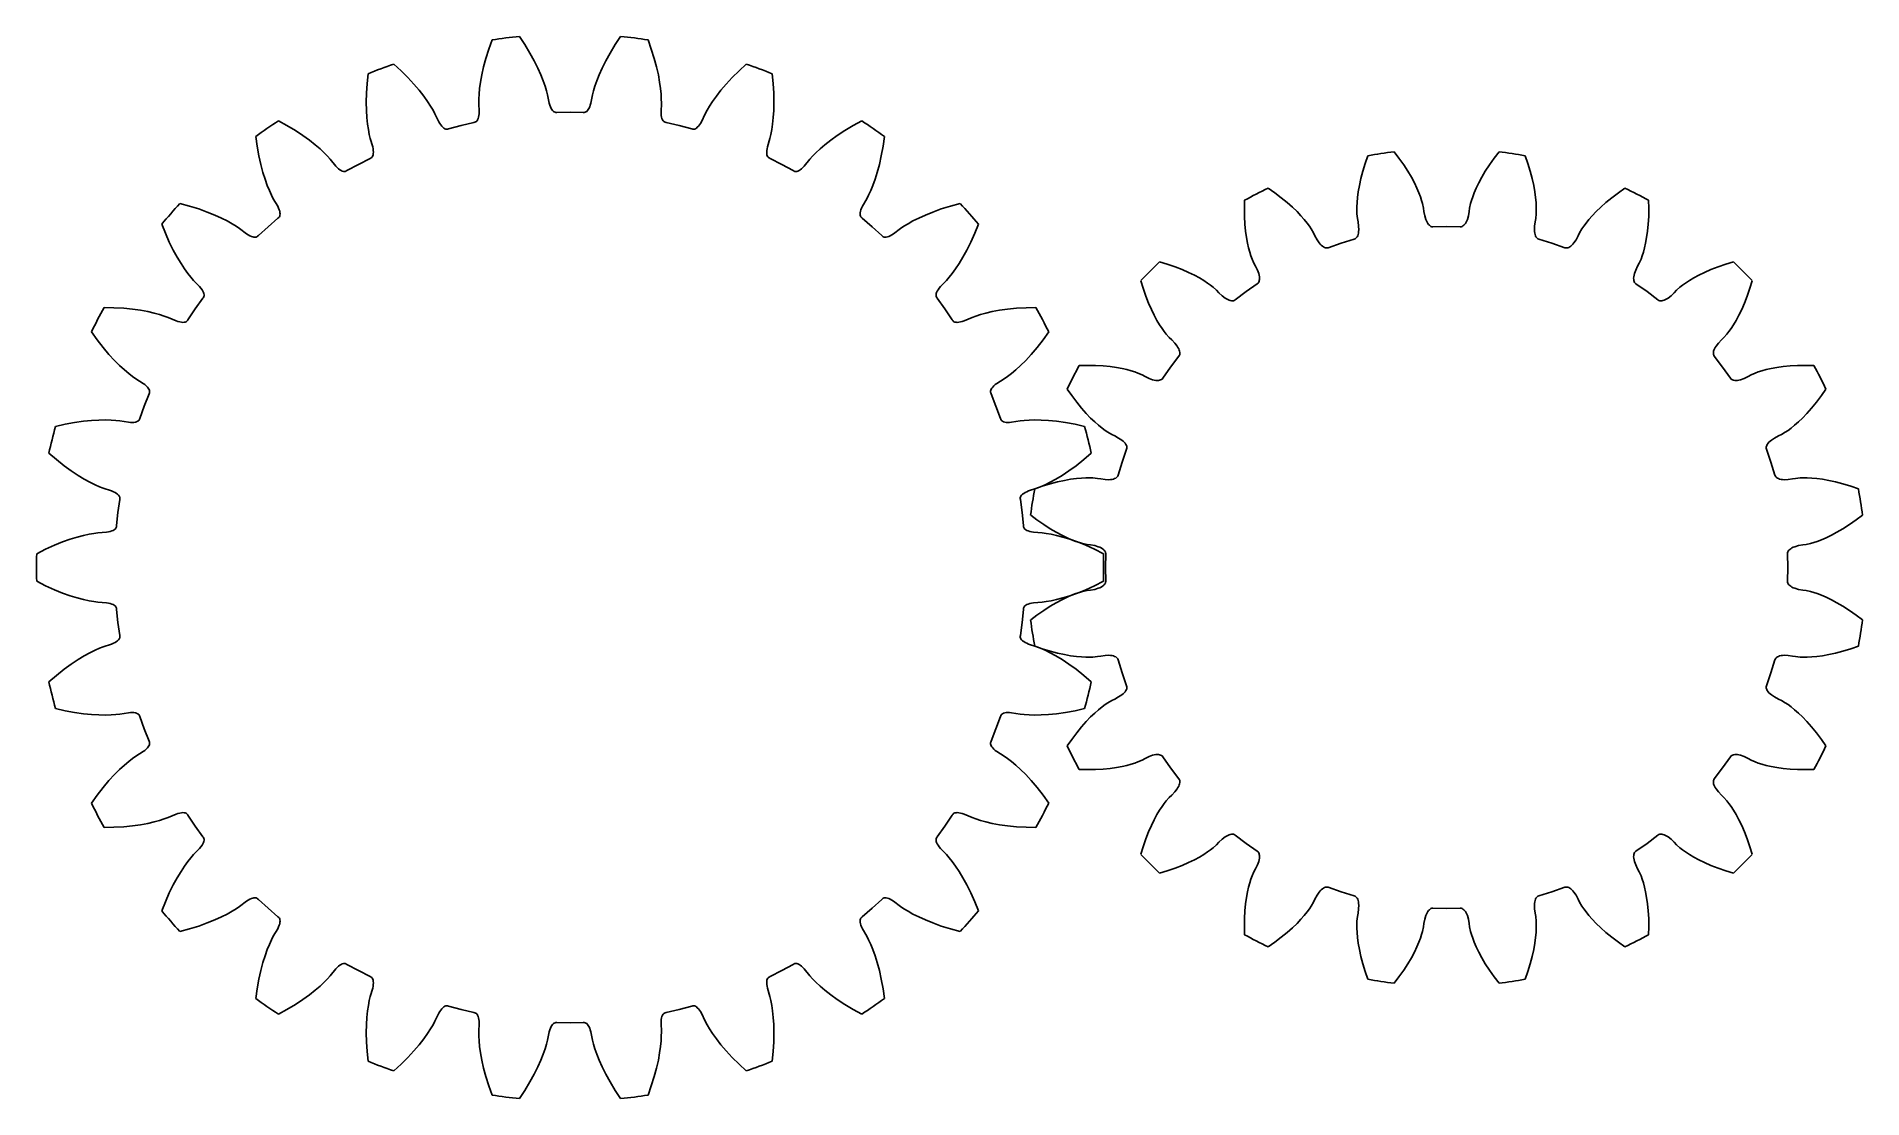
# Model space of a CAD drawing. Extents: x -14.2 to 34.3, y -14.1 to 14.1.
import ezdxf

# ---------------------------------------------------------------- set-up
doc = ezdxf.new("R2010")
doc.units = 0

msp = doc.modelspace()

# ---------------------------------------------------------------- linework, layer by layer
at = {"layer": 'layer0'}
for p, q in [((21.043, 10.52), (21.107, 10.73)), ((21.107, 10.73), (21.178, 10.929)), ((21.872, 11.039), (22, 10.871)), ((22, 10.871), (22.127, 10.692)), ((22.127, 10.692), (22.236, 10.522)), ((24.293, 10.522), (24.402, 10.692)), ((24.402, 10.692), (24.529, 10.871)), ((24.529, 10.871), (24.657, 11.039)), ((25.351, 10.929), (25.422, 10.73)), ((25.422, 10.73), (25.486, 10.52)), ((20.951, 10.144), (20.991, 10.325)), ((20.991, 10.325), (21.043, 10.52)), ((22.236, 10.522), (22.33, 10.362)), ((22.33, 10.362), (22.409, 10.213)), ((22.409, 10.213), (22.475, 10.075)), ((24.054, 10.075), (24.12, 10.213)), ((24.12, 10.213), (24.199, 10.362)), ((24.199, 10.362), (24.293, 10.522)), ((25.486, 10.52), (25.538, 10.325)), ((25.538, 10.325), (25.578, 10.144)), ((17.897, 9.538), (17.903, 9.749)), ((18.529, 10.068), (18.703, 9.949)), ((18.703, 9.949), (18.878, 9.817)), ((18.878, 9.817), (19.035, 9.689)), ((20.89, 9.692), (20.902, 9.826)), ((20.902, 9.826), (20.922, 9.977)), ((20.922, 9.977), (20.951, 10.144)), ((22.475, 10.075), (22.528, 9.951)), ((22.528, 9.951), (22.57, 9.84)), ((22.57, 9.84), (22.602, 9.744)), ((22.602, 9.744), (22.626, 9.66)), ((23.903, 9.66), (23.927, 9.744)), ((23.927, 9.744), (23.959, 9.84)), ((23.959, 9.84), (24.001, 9.951)), ((24.001, 9.951), (24.054, 10.075)), ((25.578, 10.144), (25.607, 9.977)), ((25.607, 9.977), (25.627, 9.826)), ((25.627, 9.826), (25.639, 9.692)), ((27.494, 9.689), (27.651, 9.817)), ((27.651, 9.817), (27.826, 9.949)), ((27.826, 9.949), (28, 10.068)), ((28.626, 9.749), (28.632, 9.538)), ((17.9, 9.319), (17.897, 9.538)), ((17.912, 9.117), (17.9, 9.319)), ((19.035, 9.689), (19.173, 9.566)), ((19.173, 9.566), (19.295, 9.448)), ((19.295, 9.448), (19.4, 9.338)), ((19.4, 9.338), (19.489, 9.237)), ((19.489, 9.237), (19.563, 9.144)), ((20.883, 9.472), (20.884, 9.573)), ((20.887, 9.385), (20.883, 9.472)), ((20.884, 9.573), (20.89, 9.692)), ((20.898, 9.265), (20.887, 9.385)), ((20.914, 9.178), (20.898, 9.265)), ((22.626, 9.66), (22.652, 9.543)), ((22.652, 9.543), (22.664, 9.455)), ((22.664, 9.455), (22.684, 9.34)), ((22.684, 9.34), (22.712, 9.243)), ((22.712, 9.243), (22.729, 9.202)), ((23.8, 9.202), (23.817, 9.243)), ((23.817, 9.243), (23.845, 9.34)), ((23.845, 9.34), (23.865, 9.455)), ((23.865, 9.455), (23.877, 9.543)), ((23.877, 9.543), (23.903, 9.66)), ((25.631, 9.265), (25.615, 9.178)), ((25.642, 9.385), (25.631, 9.265)), ((25.639, 9.692), (25.645, 9.573)), ((25.646, 9.472), (25.642, 9.385)), ((25.645, 9.573), (25.646, 9.472)), ((26.966, 9.144), (27.04, 9.237)), ((27.04, 9.237), (27.129, 9.338)), ((27.129, 9.338), (27.234, 9.448)), ((27.234, 9.448), (27.356, 9.566)), ((27.356, 9.566), (27.494, 9.689)), ((28.629, 9.319), (28.617, 9.117)), ((28.632, 9.538), (28.629, 9.319)), ((17.93, 8.932), (17.912, 9.117)), ((17.954, 8.765), (17.93, 8.932)), ((17.981, 8.615), (17.954, 8.765)), ((19.563, 9.144), (19.623, 9.062)), ((19.623, 9.062), (19.672, 8.99)), ((19.672, 8.99), (19.733, 8.887)), ((19.733, 8.887), (19.771, 8.807)), ((19.771, 8.807), (19.826, 8.703)), ((20.815, 8.716), (20.841, 8.727)), ((20.841, 8.727), (20.859, 8.74)), ((20.859, 8.74), (20.877, 8.759)), ((20.877, 8.759), (20.892, 8.782)), ((20.892, 8.782), (20.905, 8.809)), ((20.905, 8.809), (20.916, 8.841)), ((20.93, 9.062), (20.914, 9.178)), ((20.916, 8.841), (20.924, 8.877)), ((20.924, 8.877), (20.93, 8.917)), ((20.933, 8.962), (20.93, 9.062)), ((20.93, 8.917), (20.933, 8.962)), ((22.729, 9.202), (22.747, 9.166)), ((22.747, 9.166), (22.766, 9.134)), ((22.766, 9.134), (22.786, 9.107)), ((22.786, 9.107), (22.807, 9.085)), ((22.807, 9.085), (22.829, 9.068)), ((22.829, 9.068), (22.851, 9.056)), ((22.851, 9.056), (22.873, 9.048)), ((22.873, 9.048), (22.901, 9.046)), ((22.901, 9.046), (23.264, 9.053)), ((23.264, 9.053), (23.628, 9.046)), ((23.628, 9.046), (23.656, 9.048)), ((23.656, 9.048), (23.678, 9.056)), ((23.678, 9.056), (23.7, 9.068)), ((23.7, 9.068), (23.722, 9.085)), ((23.722, 9.085), (23.743, 9.107)), ((23.743, 9.107), (23.763, 9.134)), ((23.763, 9.134), (23.782, 9.166)), ((23.782, 9.166), (23.8, 9.202)), ((25.599, 9.062), (25.596, 8.962)), ((25.596, 8.962), (25.599, 8.917)), ((25.615, 9.178), (25.599, 9.062)), ((25.599, 8.917), (25.605, 8.877)), ((25.605, 8.877), (25.613, 8.841)), ((25.613, 8.841), (25.624, 8.809)), ((25.624, 8.809), (25.637, 8.782)), ((25.637, 8.782), (25.652, 8.759)), ((25.652, 8.759), (25.67, 8.74)), ((25.67, 8.74), (25.688, 8.727)), ((25.688, 8.727), (25.714, 8.716)), ((26.703, 8.703), (26.758, 8.807)), ((26.758, 8.807), (26.796, 8.887)), ((26.796, 8.887), (26.857, 8.99)), ((26.857, 8.99), (26.906, 9.062)), ((26.906, 9.062), (26.966, 9.144)), ((28.575, 8.765), (28.548, 8.615)), ((28.599, 8.932), (28.575, 8.765)), ((28.617, 9.117), (28.599, 8.932)), ((18.011, 8.484), (17.981, 8.615)), ((18.042, 8.369), (18.011, 8.484)), ((18.073, 8.273), (18.042, 8.369)), ((18.103, 8.19), (18.073, 8.273)), ((19.826, 8.703), (19.883, 8.62)), ((19.883, 8.62), (19.912, 8.586)), ((19.912, 8.586), (19.94, 8.557)), ((19.94, 8.557), (19.968, 8.533)), ((19.968, 8.533), (19.995, 8.514)), ((19.995, 8.514), (20.022, 8.499)), ((20.022, 8.499), (20.048, 8.49)), ((20.048, 8.49), (20.073, 8.485)), ((20.073, 8.485), (20.096, 8.485)), ((20.096, 8.485), (20.123, 8.491)), ((20.123, 8.491), (20.467, 8.61)), ((20.467, 8.61), (20.815, 8.716)), ((25.714, 8.716), (26.062, 8.61)), ((26.062, 8.61), (26.406, 8.491)), ((26.406, 8.491), (26.433, 8.485)), ((26.433, 8.485), (26.456, 8.485)), ((26.456, 8.485), (26.481, 8.49)), ((26.481, 8.49), (26.507, 8.499)), ((26.507, 8.499), (26.534, 8.514)), ((26.534, 8.514), (26.561, 8.533)), ((26.561, 8.533), (26.589, 8.557)), ((26.589, 8.557), (26.617, 8.586)), ((26.617, 8.586), (26.646, 8.62)), ((26.646, 8.62), (26.703, 8.703)), ((28.456, 8.273), (28.426, 8.19)), ((28.487, 8.369), (28.456, 8.273)), ((28.518, 8.484), (28.487, 8.369)), ((28.548, 8.615), (28.518, 8.484)), ((15.649, 8.112), (15.852, 8.052)), ((15.852, 8.052), (16.059, 7.981)), ((16.059, 7.981), (16.248, 7.908)), ((16.248, 7.908), (16.418, 7.834)), ((16.418, 7.834), (16.57, 7.759)), ((16.57, 7.759), (16.704, 7.687)), ((18.151, 8.08), (18.103, 8.19)), ((18.193, 8.002), (18.151, 8.08)), ((18.244, 7.897), (18.193, 8.002)), ((18.278, 7.803), (18.244, 7.897)), ((18.289, 7.759), (18.278, 7.803)), ((18.296, 7.719), (18.289, 7.759)), ((28.24, 7.759), (28.233, 7.719)), ((28.251, 7.803), (28.24, 7.759)), ((28.285, 7.897), (28.251, 7.803)), ((28.336, 8.002), (28.285, 7.897)), ((28.378, 8.08), (28.336, 8.002)), ((28.426, 8.19), (28.378, 8.08)), ((29.825, 7.687), (29.959, 7.759)), ((29.959, 7.759), (30.111, 7.834)), ((30.111, 7.834), (30.281, 7.908)), ((30.281, 7.908), (30.47, 7.981)), ((30.47, 7.981), (30.677, 8.052)), ((30.677, 8.052), (30.88, 8.112)), ((15.212, 7.413), (15.152, 7.615)), ((15.283, 7.205), (15.212, 7.413)), ((16.704, 7.687), (16.819, 7.618)), ((16.819, 7.618), (16.919, 7.553)), ((16.919, 7.553), (17.001, 7.494)), ((17.001, 7.494), (17.07, 7.44)), ((17.07, 7.44), (17.16, 7.361)), ((17.16, 7.361), (17.221, 7.296)), ((17.221, 7.296), (17.305, 7.215)), ((17.653, 7.105), (17.943, 7.324)), ((17.943, 7.324), (18.241, 7.532)), ((18.241, 7.532), (18.263, 7.55)), ((18.263, 7.55), (18.276, 7.569)), ((18.276, 7.569), (18.287, 7.592)), ((18.287, 7.592), (18.294, 7.619)), ((18.294, 7.619), (18.298, 7.649)), ((18.299, 7.683), (18.296, 7.719)), ((18.298, 7.649), (18.299, 7.683)), ((28.233, 7.719), (28.23, 7.683)), ((28.23, 7.683), (28.231, 7.649)), ((28.231, 7.649), (28.235, 7.619)), ((28.235, 7.619), (28.242, 7.592)), ((28.242, 7.592), (28.253, 7.569)), ((28.253, 7.569), (28.266, 7.55)), ((28.266, 7.55), (28.288, 7.532)), ((28.288, 7.532), (28.586, 7.324)), ((28.586, 7.324), (28.876, 7.105)), ((29.224, 7.215), (29.308, 7.296)), ((29.308, 7.296), (29.369, 7.361)), ((29.369, 7.361), (29.459, 7.44)), ((29.459, 7.44), (29.528, 7.494)), ((29.528, 7.494), (29.61, 7.553)), ((29.61, 7.553), (29.71, 7.618)), ((29.71, 7.618), (29.825, 7.687)), ((31.317, 7.413), (31.246, 7.205)), ((31.377, 7.615), (31.317, 7.413)), ((15.357, 7.017), (15.283, 7.205)), ((15.431, 6.847), (15.357, 7.017)), ((15.505, 6.695), (15.431, 6.847)), ((17.305, 7.215), (17.385, 7.153)), ((17.385, 7.153), (17.422, 7.13)), ((17.422, 7.13), (17.458, 7.111)), ((17.458, 7.111), (17.492, 7.097)), ((17.492, 7.097), (17.525, 7.087)), ((17.525, 7.087), (17.554, 7.081)), ((17.554, 7.081), (17.582, 7.08)), ((17.582, 7.08), (17.607, 7.083)), ((17.607, 7.083), (17.629, 7.09)), ((17.629, 7.09), (17.653, 7.105)), ((28.876, 7.105), (28.9, 7.09)), ((28.9, 7.09), (28.922, 7.083)), ((28.922, 7.083), (28.947, 7.08)), ((28.947, 7.08), (28.975, 7.081)), ((28.975, 7.081), (29.004, 7.087)), ((29.004, 7.087), (29.037, 7.097)), ((29.037, 7.097), (29.071, 7.111)), ((29.071, 7.111), (29.107, 7.13)), ((29.107, 7.13), (29.144, 7.153)), ((29.144, 7.153), (29.224, 7.215)), ((31.098, 6.847), (31.024, 6.695)), ((31.172, 7.017), (31.098, 6.847)), ((31.246, 7.205), (31.172, 7.017)), ((15.578, 6.56), (15.505, 6.695)), ((15.647, 6.445), (15.578, 6.56)), ((15.712, 6.346), (15.647, 6.445)), ((15.771, 6.263), (15.712, 6.346)), ((30.817, 6.346), (30.758, 6.263)), ((30.882, 6.445), (30.817, 6.346)), ((30.951, 6.56), (30.882, 6.445)), ((31.024, 6.695), (30.951, 6.56)), ((15.825, 6.195), (15.771, 6.263)), ((15.904, 6.105), (15.825, 6.195)), ((15.968, 6.044), (15.904, 6.105)), ((16.049, 5.959), (15.968, 6.044)), ((16.111, 5.88), (16.049, 5.959)), ((16.135, 5.842), (16.111, 5.88)), ((16.154, 5.806), (16.135, 5.842)), ((30.394, 5.842), (30.375, 5.806)), ((30.418, 5.88), (30.394, 5.842)), ((30.48, 5.959), (30.418, 5.88)), ((30.561, 6.044), (30.48, 5.959)), ((30.625, 6.105), (30.561, 6.044)), ((30.704, 6.195), (30.625, 6.105)), ((30.758, 6.263), (30.704, 6.195)), ((13.515, 5.362), (13.726, 5.367)), ((13.726, 5.367), (13.946, 5.364)), ((13.946, 5.364), (14.148, 5.353)), ((14.148, 5.353), (14.332, 5.334)), ((14.332, 5.334), (14.5, 5.311)), ((15.94, 5.322), (16.16, 5.611)), ((16.168, 5.772), (16.154, 5.806)), ((16.16, 5.611), (16.174, 5.635)), ((16.178, 5.74), (16.168, 5.772)), ((16.174, 5.635), (16.181, 5.657)), ((16.183, 5.71), (16.178, 5.74)), ((16.181, 5.657), (16.184, 5.682)), ((16.184, 5.682), (16.183, 5.71)), ((30.346, 5.71), (30.345, 5.682)), ((30.345, 5.682), (30.348, 5.657)), ((30.351, 5.74), (30.346, 5.71)), ((30.348, 5.657), (30.355, 5.635)), ((30.361, 5.772), (30.351, 5.74)), ((30.355, 5.635), (30.369, 5.611)), ((30.375, 5.806), (30.361, 5.772)), ((30.369, 5.611), (30.589, 5.322)), ((32.029, 5.311), (32.197, 5.334)), ((32.197, 5.334), (32.381, 5.353)), ((32.381, 5.353), (32.583, 5.364)), ((32.583, 5.364), (32.803, 5.367)), ((32.803, 5.367), (33.014, 5.362)), ((14.5, 5.311), (14.65, 5.283)), ((14.65, 5.283), (14.781, 5.253)), ((14.781, 5.253), (14.896, 5.222)), ((14.896, 5.222), (14.992, 5.191)), ((14.992, 5.191), (15.074, 5.162)), ((15.074, 5.162), (15.184, 5.114)), ((15.184, 5.114), (15.262, 5.071)), ((15.262, 5.071), (15.367, 5.02)), ((15.367, 5.02), (15.462, 4.986)), ((15.462, 4.986), (15.505, 4.976)), ((15.505, 4.976), (15.545, 4.969)), ((15.545, 4.969), (15.582, 4.966)), ((15.582, 4.966), (15.616, 4.966)), ((15.616, 4.966), (15.646, 4.97)), ((15.646, 4.97), (15.672, 4.978)), ((15.672, 4.978), (15.695, 4.988)), ((15.695, 4.988), (15.714, 5.002)), ((15.714, 5.002), (15.732, 5.023)), ((15.732, 5.023), (15.94, 5.322)), ((30.589, 5.322), (30.797, 5.023)), ((30.797, 5.023), (30.815, 5.002)), ((30.815, 5.002), (30.834, 4.988)), ((30.834, 4.988), (30.857, 4.978)), ((30.857, 4.978), (30.883, 4.97)), ((30.883, 4.97), (30.913, 4.966)), ((30.913, 4.966), (30.947, 4.966)), ((30.947, 4.966), (30.984, 4.969)), ((30.984, 4.969), (31.024, 4.976)), ((31.024, 4.976), (31.067, 4.986)), ((31.067, 4.986), (31.162, 5.02)), ((31.162, 5.02), (31.267, 5.071)), ((31.267, 5.071), (31.345, 5.114)), ((31.345, 5.114), (31.455, 5.162)), ((31.455, 5.162), (31.537, 5.191)), ((31.537, 5.191), (31.633, 5.222)), ((31.633, 5.222), (31.748, 5.253)), ((31.748, 5.253), (31.879, 5.283)), ((31.879, 5.283), (32.029, 5.311)), ((13.316, 4.562), (13.196, 4.736)), ((13.447, 4.386), (13.316, 4.562)), ((13.575, 4.23), (13.447, 4.386)), ((33.082, 4.386), (32.954, 4.23)), ((33.213, 4.562), (33.082, 4.386)), ((33.333, 4.736), (33.213, 4.562)), ((13.699, 4.091), (13.575, 4.23)), ((13.816, 3.969), (13.699, 4.091)), ((13.927, 3.864), (13.816, 3.969)), ((32.713, 3.969), (32.602, 3.864)), ((32.83, 4.091), (32.713, 3.969)), ((32.954, 4.23), (32.83, 4.091)), ((14.028, 3.776), (13.927, 3.864)), ((14.121, 3.701), (14.028, 3.776)), ((14.202, 3.641), (14.121, 3.701)), ((14.275, 3.592), (14.202, 3.641)), ((14.378, 3.531), (14.275, 3.592)), ((14.458, 3.493), (14.378, 3.531)), ((14.561, 3.438), (14.458, 3.493)), ((14.644, 3.382), (14.561, 3.438)), ((31.968, 3.438), (31.885, 3.382)), ((32.071, 3.493), (31.968, 3.438)), ((32.151, 3.531), (32.071, 3.493)), ((32.254, 3.592), (32.151, 3.531)), ((32.327, 3.641), (32.254, 3.592)), ((32.408, 3.701), (32.327, 3.641)), ((32.501, 3.776), (32.408, 3.701)), ((32.602, 3.864), (32.501, 3.776)), ((14.678, 3.353), (14.644, 3.382)), ((14.654, 2.798), (14.773, 3.141)), ((14.707, 3.325), (14.678, 3.353)), ((14.732, 3.297), (14.707, 3.325)), ((14.751, 3.269), (14.732, 3.297)), ((14.765, 3.242), (14.751, 3.269)), ((14.775, 3.217), (14.765, 3.242)), ((14.773, 3.141), (14.78, 3.168)), ((14.78, 3.192), (14.775, 3.217)), ((14.78, 3.168), (14.78, 3.192)), ((31.754, 3.217), (31.749, 3.192)), ((31.749, 3.192), (31.749, 3.168)), ((31.749, 3.168), (31.756, 3.141)), ((31.764, 3.242), (31.754, 3.217)), ((31.756, 3.141), (31.875, 2.798)), ((31.778, 3.269), (31.764, 3.242)), ((31.797, 3.297), (31.778, 3.269)), ((31.822, 3.325), (31.797, 3.297)), ((31.851, 3.353), (31.822, 3.325)), ((31.885, 3.382), (31.851, 3.353)), ((14.524, 2.405), (14.538, 2.424)), ((14.538, 2.424), (14.549, 2.45)), ((14.549, 2.45), (14.654, 2.798)), ((31.875, 2.798), (31.98, 2.45)), ((31.98, 2.45), (31.991, 2.424)), ((31.991, 2.424), (32.005, 2.405)), ((12.335, 2.087), (12.534, 2.157)), ((12.534, 2.157), (12.744, 2.222)), ((12.744, 2.222), (12.94, 2.273)), ((12.94, 2.273), (13.121, 2.313)), ((13.121, 2.313), (13.287, 2.342)), ((13.287, 2.342), (13.439, 2.362)), ((13.439, 2.362), (13.573, 2.375)), ((13.573, 2.375), (13.691, 2.38)), ((13.691, 2.38), (13.793, 2.381)), ((13.793, 2.381), (13.88, 2.378)), ((13.88, 2.378), (13.999, 2.367)), ((13.999, 2.367), (14.087, 2.35)), ((14.087, 2.35), (14.202, 2.334)), ((14.202, 2.334), (14.303, 2.331)), ((14.303, 2.331), (14.347, 2.334)), ((14.347, 2.334), (14.387, 2.34)), ((14.387, 2.34), (14.424, 2.348)), ((14.424, 2.348), (14.455, 2.359)), ((14.455, 2.359), (14.483, 2.373)), ((14.483, 2.373), (14.506, 2.388)), ((14.506, 2.388), (14.524, 2.405)), ((32.005, 2.405), (32.023, 2.388)), ((32.023, 2.388), (32.046, 2.373)), ((32.046, 2.373), (32.074, 2.359)), ((32.074, 2.359), (32.105, 2.348)), ((32.105, 2.348), (32.142, 2.34)), ((32.142, 2.34), (32.182, 2.334)), ((32.182, 2.334), (32.226, 2.331)), ((32.226, 2.331), (32.327, 2.334)), ((32.327, 2.334), (32.442, 2.35)), ((32.442, 2.35), (32.53, 2.367)), ((32.53, 2.367), (32.649, 2.378)), ((32.649, 2.378), (32.736, 2.381)), ((32.736, 2.381), (32.838, 2.38)), ((32.838, 2.38), (32.956, 2.375)), ((32.956, 2.375), (33.09, 2.362)), ((33.09, 2.362), (33.242, 2.342)), ((33.242, 2.342), (33.408, 2.313)), ((33.408, 2.313), (33.589, 2.273)), ((33.589, 2.273), (33.785, 2.222)), ((33.785, 2.222), (33.995, 2.157)), ((33.995, 2.157), (34.194, 2.087)), ((12.393, 1.264), (12.226, 1.393)), ((12.572, 1.138), (12.393, 1.264)), ((12.743, 1.028), (12.572, 1.138)), ((12.903, 0.935), (12.743, 1.028)), ((33.786, 1.028), (33.626, 0.935)), ((33.957, 1.138), (33.786, 1.028)), ((34.136, 1.264), (33.957, 1.138)), ((34.303, 1.393), (34.136, 1.264)), ((13.052, 0.855), (12.903, 0.935)), ((13.19, 0.789), (13.052, 0.855)), ((13.313, 0.737), (13.19, 0.789)), ((13.424, 0.694), (13.313, 0.737)), ((13.52, 0.663), (13.424, 0.694)), ((13.604, 0.638), (13.52, 0.663)), ((13.721, 0.612), (13.604, 0.638)), ((13.81, 0.601), (13.721, 0.612)), ((13.925, 0.58), (13.81, 0.601)), ((14.021, 0.552), (13.925, 0.58)), ((14.062, 0.536), (14.021, 0.552)), ((14.099, 0.518), (14.062, 0.536)), ((14.131, 0.498), (14.099, 0.518)), ((14.157, 0.478), (14.131, 0.498)), ((32.398, 0.498), (32.372, 0.478)), ((32.43, 0.518), (32.398, 0.498)), ((32.467, 0.536), (32.43, 0.518)), ((32.508, 0.552), (32.467, 0.536)), ((32.604, 0.58), (32.508, 0.552)), ((32.719, 0.601), (32.604, 0.58)), ((32.808, 0.612), (32.719, 0.601)), ((32.925, 0.638), (32.808, 0.612)), ((33.009, 0.663), (32.925, 0.638)), ((33.105, 0.694), (33.009, 0.663)), ((33.216, 0.737), (33.105, 0.694)), ((33.339, 0.789), (33.216, 0.737)), ((33.477, 0.855), (33.339, 0.789)), ((33.626, 0.935), (33.477, 0.855)), ((14.179, 0.457), (14.157, 0.478)), ((14.196, 0.436), (14.179, 0.457)), ((14.209, 0.414), (14.196, 0.436)), ((14.216, 0.391), (14.209, 0.414)), ((14.211, 0), (14.218, 0.364)), ((14.218, -0.364), (14.211, 0)), ((14.218, 0.364), (14.216, 0.391)), ((32.313, 0.391), (32.311, 0.364)), ((32.311, 0.364), (32.318, 0)), ((32.318, 0), (32.311, -0.364)), ((32.32, 0.414), (32.313, 0.391)), ((32.333, 0.436), (32.32, 0.414)), ((32.35, 0.457), (32.333, 0.436)), ((32.372, 0.478), (32.35, 0.457)), ((14.131, -0.498), (14.157, -0.478)), ((14.157, -0.478), (14.179, -0.457)), ((14.179, -0.457), (14.196, -0.436)), ((14.196, -0.436), (14.209, -0.414)), ((14.209, -0.414), (14.216, -0.391)), ((14.216, -0.391), (14.218, -0.364)), ((32.311, -0.364), (32.313, -0.391)), ((32.313, -0.391), (32.32, -0.414)), ((32.32, -0.414), (32.333, -0.436)), ((32.333, -0.436), (32.35, -0.457)), ((32.35, -0.457), (32.372, -0.478)), ((32.372, -0.478), (32.398, -0.498)), ((12.743, -1.028), (12.903, -0.935)), ((12.903, -0.935), (13.052, -0.855)), ((13.052, -0.855), (13.19, -0.789)), ((13.19, -0.789), (13.313, -0.737)), ((13.313, -0.737), (13.424, -0.694)), ((13.424, -0.694), (13.52, -0.663)), ((13.52, -0.663), (13.604, -0.638)), ((13.604, -0.638), (13.721, -0.612)), ((13.721, -0.612), (13.81, -0.601)), ((13.81, -0.601), (13.925, -0.58)), ((13.925, -0.58), (14.021, -0.552)), ((14.021, -0.552), (14.062, -0.536)), ((14.062, -0.536), (14.099, -0.518)), ((14.099, -0.518), (14.131, -0.498)), ((32.398, -0.498), (32.43, -0.518)), ((32.43, -0.518), (32.467, -0.536)), ((32.467, -0.536), (32.508, -0.552)), ((32.508, -0.552), (32.604, -0.58)), ((32.604, -0.58), (32.719, -0.601)), ((32.719, -0.601), (32.808, -0.612)), ((32.808, -0.612), (32.925, -0.638)), ((32.925, -0.638), (33.009, -0.663)), ((33.009, -0.663), (33.105, -0.694)), ((33.105, -0.694), (33.216, -0.737)), ((33.216, -0.737), (33.339, -0.789)), ((33.339, -0.789), (33.477, -0.855)), ((33.477, -0.855), (33.626, -0.935)), ((33.626, -0.935), (33.786, -1.028)), ((12.226, -1.393), (12.393, -1.264)), ((12.393, -1.264), (12.572, -1.138)), ((12.572, -1.138), (12.743, -1.028)), ((33.786, -1.028), (33.957, -1.138)), ((33.957, -1.138), (34.136, -1.264)), ((34.136, -1.264), (34.303, -1.393)), ((12.534, -2.157), (12.335, -2.087)), ((12.744, -2.222), (12.534, -2.157)), ((12.94, -2.273), (12.744, -2.222)), ((13.121, -2.313), (12.94, -2.273)), ((13.287, -2.342), (13.121, -2.313)), ((13.439, -2.362), (13.287, -2.342)), ((13.573, -2.375), (13.439, -2.362)), ((13.691, -2.38), (13.573, -2.375)), ((13.793, -2.381), (13.691, -2.38)), ((13.88, -2.378), (13.793, -2.381)), ((13.999, -2.367), (13.88, -2.378)), ((14.087, -2.35), (13.999, -2.367)), ((14.202, -2.334), (14.087, -2.35)), ((14.303, -2.331), (14.202, -2.334)), ((14.347, -2.334), (14.303, -2.331)), ((14.387, -2.34), (14.347, -2.334)), ((14.424, -2.348), (14.387, -2.34)), ((14.455, -2.359), (14.424, -2.348)), ((14.483, -2.373), (14.455, -2.359)), ((14.506, -2.388), (14.483, -2.373)), ((14.524, -2.405), (14.506, -2.388)), ((14.538, -2.424), (14.524, -2.405)), ((32.005, -2.405), (31.991, -2.424)), ((32.023, -2.388), (32.005, -2.405)), ((32.046, -2.373), (32.023, -2.388)), ((32.074, -2.359), (32.046, -2.373)), ((32.105, -2.348), (32.074, -2.359)), ((32.142, -2.34), (32.105, -2.348)), ((32.182, -2.334), (32.142, -2.34)), ((32.226, -2.331), (32.182, -2.334)), ((32.327, -2.334), (32.226, -2.331)), ((32.442, -2.35), (32.327, -2.334)), ((32.53, -2.367), (32.442, -2.35)), ((32.649, -2.378), (32.53, -2.367)), ((32.736, -2.381), (32.649, -2.378)), ((32.838, -2.38), (32.736, -2.381)), ((32.956, -2.375), (32.838, -2.38)), ((33.09, -2.362), (32.956, -2.375)), ((33.242, -2.342), (33.09, -2.362)), ((33.408, -2.313), (33.242, -2.342)), ((33.589, -2.273), (33.408, -2.313)), ((33.785, -2.222), (33.589, -2.273)), ((33.995, -2.157), (33.785, -2.222)), ((34.194, -2.087), (33.995, -2.157)), ((14.549, -2.45), (14.538, -2.424)), ((14.654, -2.798), (14.549, -2.45)), ((14.773, -3.141), (14.654, -2.798)), ((31.875, -2.798), (31.756, -3.141)), ((31.98, -2.45), (31.875, -2.798)), ((31.991, -2.424), (31.98, -2.45)), ((14.561, -3.438), (14.644, -3.382)), ((14.644, -3.382), (14.678, -3.353)), ((14.678, -3.353), (14.707, -3.325)), ((14.707, -3.325), (14.732, -3.297)), ((14.732, -3.297), (14.751, -3.269)), ((14.751, -3.269), (14.765, -3.242)), ((14.765, -3.242), (14.775, -3.217)), ((14.78, -3.168), (14.773, -3.141)), ((14.775, -3.217), (14.78, -3.192)), ((14.78, -3.192), (14.78, -3.168)), ((31.756, -3.141), (31.749, -3.168)), ((31.749, -3.168), (31.749, -3.192)), ((31.749, -3.192), (31.754, -3.217)), ((31.754, -3.217), (31.764, -3.242)), ((31.764, -3.242), (31.778, -3.269)), ((31.778, -3.269), (31.797, -3.297)), ((31.797, -3.297), (31.822, -3.325)), ((31.822, -3.325), (31.851, -3.353)), ((31.851, -3.353), (31.885, -3.382)), ((31.885, -3.382), (31.968, -3.438)), ((13.816, -3.969), (13.927, -3.864)), ((13.927, -3.864), (14.028, -3.776)), ((14.028, -3.776), (14.121, -3.701)), ((14.121, -3.701), (14.202, -3.641)), ((14.202, -3.641), (14.275, -3.592)), ((14.275, -3.592), (14.378, -3.531)), ((14.378, -3.531), (14.458, -3.493)), ((14.458, -3.493), (14.561, -3.438)), ((31.968, -3.438), (32.071, -3.493)), ((32.071, -3.493), (32.151, -3.531)), ((32.151, -3.531), (32.254, -3.592)), ((32.254, -3.592), (32.327, -3.641)), ((32.327, -3.641), (32.408, -3.701)), ((32.408, -3.701), (32.501, -3.776)), ((32.501, -3.776), (32.602, -3.864)), ((32.602, -3.864), (32.713, -3.969)), ((13.447, -4.386), (13.575, -4.23)), ((13.575, -4.23), (13.699, -4.091)), ((13.699, -4.091), (13.816, -3.969)), ((32.713, -3.969), (32.83, -4.091)), ((32.83, -4.091), (32.954, -4.23)), ((32.954, -4.23), (33.082, -4.386)), ((13.196, -4.736), (13.316, -4.562)), ((13.316, -4.562), (13.447, -4.386)), ((33.082, -4.386), (33.213, -4.562)), ((33.213, -4.562), (33.333, -4.736)), ((14.5, -5.311), (14.332, -5.334)), ((14.65, -5.283), (14.5, -5.311)), ((14.781, -5.253), (14.65, -5.283)), ((14.896, -5.222), (14.781, -5.253)), ((14.992, -5.191), (14.896, -5.222)), ((15.074, -5.162), (14.992, -5.191)), ((15.184, -5.114), (15.074, -5.162)), ((15.262, -5.071), (15.184, -5.114)), ((15.367, -5.02), (15.262, -5.071)), ((15.462, -4.986), (15.367, -5.02)), ((15.505, -4.976), (15.462, -4.986)), ((15.545, -4.969), (15.505, -4.976)), ((15.582, -4.966), (15.545, -4.969)), ((15.616, -4.966), (15.582, -4.966)), ((15.646, -4.97), (15.616, -4.966)), ((15.672, -4.978), (15.646, -4.97)), ((15.695, -4.988), (15.672, -4.978)), ((15.714, -5.002), (15.695, -4.988)), ((15.732, -5.023), (15.714, -5.002)), ((15.94, -5.322), (15.732, -5.023)), ((16.16, -5.611), (15.94, -5.322)), ((30.589, -5.322), (30.369, -5.611)), ((30.797, -5.023), (30.589, -5.322)), ((30.815, -5.002), (30.797, -5.023)), ((30.834, -4.988), (30.815, -5.002)), ((30.857, -4.978), (30.834, -4.988)), ((30.883, -4.97), (30.857, -4.978)), ((30.913, -4.966), (30.883, -4.97)), ((30.947, -4.966), (30.913, -4.966)), ((30.984, -4.969), (30.947, -4.966)), ((31.024, -4.976), (30.984, -4.969)), ((31.067, -4.986), (31.024, -4.976)), ((31.162, -5.02), (31.067, -4.986)), ((31.267, -5.071), (31.162, -5.02)), ((31.345, -5.114), (31.267, -5.071)), ((31.455, -5.162), (31.345, -5.114)), ((31.537, -5.191), (31.455, -5.162)), ((31.633, -5.222), (31.537, -5.191)), ((31.748, -5.253), (31.633, -5.222)), ((31.879, -5.283), (31.748, -5.253)), ((32.029, -5.311), (31.879, -5.283)), ((32.197, -5.334), (32.029, -5.311)), ((13.726, -5.367), (13.515, -5.362)), ((13.946, -5.364), (13.726, -5.367)), ((14.148, -5.353), (13.946, -5.364)), ((14.332, -5.334), (14.148, -5.353)), ((16.135, -5.842), (16.154, -5.806)), ((16.154, -5.806), (16.168, -5.772)), ((16.174, -5.635), (16.16, -5.611)), ((16.168, -5.772), (16.178, -5.74)), ((16.181, -5.657), (16.174, -5.635)), ((16.178, -5.74), (16.183, -5.71)), ((16.184, -5.682), (16.181, -5.657)), ((16.183, -5.71), (16.184, -5.682)), ((30.348, -5.657), (30.345, -5.682)), ((30.345, -5.682), (30.346, -5.71)), ((30.346, -5.71), (30.351, -5.74)), ((30.355, -5.635), (30.348, -5.657)), ((30.351, -5.74), (30.361, -5.772)), ((30.369, -5.611), (30.355, -5.635)), ((30.361, -5.772), (30.375, -5.806)), ((30.375, -5.806), (30.394, -5.842)), ((32.381, -5.353), (32.197, -5.334)), ((32.583, -5.364), (32.381, -5.353)), ((32.803, -5.367), (32.583, -5.364)), ((33.014, -5.362), (32.803, -5.367)), ((15.712, -6.346), (15.771, -6.263)), ((15.771, -6.263), (15.825, -6.195)), ((15.825, -6.195), (15.904, -6.105)), ((15.904, -6.105), (15.968, -6.044)), ((15.968, -6.044), (16.049, -5.959)), ((16.049, -5.959), (16.111, -5.88)), ((16.111, -5.88), (16.135, -5.842)), ((30.394, -5.842), (30.418, -5.88)), ((30.418, -5.88), (30.48, -5.959)), ((30.48, -5.959), (30.561, -6.044)), ((30.561, -6.044), (30.625, -6.105)), ((30.625, -6.105), (30.704, -6.195)), ((30.704, -6.195), (30.758, -6.263)), ((30.758, -6.263), (30.817, -6.346)), ((15.431, -6.847), (15.505, -6.695)), ((15.505, -6.695), (15.578, -6.56)), ((15.578, -6.56), (15.647, -6.445)), ((15.647, -6.445), (15.712, -6.346)), ((30.817, -6.346), (30.882, -6.445)), ((30.882, -6.445), (30.951, -6.56)), ((30.951, -6.56), (31.024, -6.695)), ((31.024, -6.695), (31.098, -6.847)), ((15.212, -7.413), (15.283, -7.205)), ((15.283, -7.205), (15.357, -7.017)), ((15.357, -7.017), (15.431, -6.847)), ((17.305, -7.215), (17.221, -7.296)), ((17.385, -7.153), (17.305, -7.215)), ((17.422, -7.13), (17.385, -7.153)), ((17.458, -7.111), (17.422, -7.13)), ((17.492, -7.097), (17.458, -7.111)), ((17.525, -7.087), (17.492, -7.097)), ((17.554, -7.081), (17.525, -7.087)), ((17.582, -7.08), (17.554, -7.081)), ((17.607, -7.083), (17.582, -7.08)), ((17.629, -7.09), (17.607, -7.083)), ((17.653, -7.105), (17.629, -7.09)), ((17.943, -7.324), (17.653, -7.105)), ((28.876, -7.105), (28.586, -7.324)), ((28.9, -7.09), (28.876, -7.105)), ((28.922, -7.083), (28.9, -7.09)), ((28.947, -7.08), (28.922, -7.083)), ((28.975, -7.081), (28.947, -7.08)), ((29.004, -7.087), (28.975, -7.081)), ((29.037, -7.097), (29.004, -7.087)), ((29.071, -7.111), (29.037, -7.097)), ((29.107, -7.13), (29.071, -7.111)), ((29.144, -7.153), (29.107, -7.13)), ((29.224, -7.215), (29.144, -7.153)), ((29.308, -7.296), (29.224, -7.215)), ((31.098, -6.847), (31.172, -7.017)), ((31.172, -7.017), (31.246, -7.205)), ((31.246, -7.205), (31.317, -7.413)), ((15.152, -7.615), (15.212, -7.413)), ((16.704, -7.687), (16.57, -7.759)), ((16.819, -7.618), (16.704, -7.687)), ((16.919, -7.553), (16.819, -7.618)), ((17.001, -7.494), (16.919, -7.553)), ((17.07, -7.44), (17.001, -7.494)), ((17.16, -7.361), (17.07, -7.44)), ((17.221, -7.296), (17.16, -7.361)), ((18.241, -7.532), (17.943, -7.324)), ((18.263, -7.55), (18.241, -7.532)), ((18.276, -7.569), (18.263, -7.55)), ((18.287, -7.592), (18.276, -7.569)), ((18.294, -7.619), (18.287, -7.592)), ((18.289, -7.759), (18.296, -7.719)), ((18.298, -7.649), (18.294, -7.619)), ((18.296, -7.719), (18.299, -7.683)), ((18.299, -7.683), (18.298, -7.649)), ((28.231, -7.649), (28.23, -7.683)), ((28.23, -7.683), (28.233, -7.719)), ((28.235, -7.619), (28.231, -7.649)), ((28.233, -7.719), (28.24, -7.759)), ((28.242, -7.592), (28.235, -7.619)), ((28.253, -7.569), (28.242, -7.592)), ((28.266, -7.55), (28.253, -7.569)), ((28.288, -7.532), (28.266, -7.55)), ((28.586, -7.324), (28.288, -7.532)), ((29.369, -7.361), (29.308, -7.296)), ((29.459, -7.44), (29.369, -7.361)), ((29.528, -7.494), (29.459, -7.44)), ((29.61, -7.553), (29.528, -7.494)), ((29.71, -7.618), (29.61, -7.553)), ((29.825, -7.687), (29.71, -7.618)), ((29.959, -7.759), (29.825, -7.687)), ((31.317, -7.413), (31.377, -7.615)), ((15.852, -8.052), (15.649, -8.112)), ((16.059, -7.981), (15.852, -8.052)), ((16.248, -7.908), (16.059, -7.981)), ((16.418, -7.834), (16.248, -7.908)), ((16.57, -7.759), (16.418, -7.834)), ((18.073, -8.273), (18.103, -8.19)), ((18.103, -8.19), (18.151, -8.08)), ((18.151, -8.08), (18.193, -8.002)), ((18.193, -8.002), (18.244, -7.897)), ((18.244, -7.897), (18.278, -7.803)), ((18.278, -7.803), (18.289, -7.759)), ((28.24, -7.759), (28.251, -7.803)), ((28.251, -7.803), (28.285, -7.897)), ((28.285, -7.897), (28.336, -8.002)), ((28.336, -8.002), (28.378, -8.08)), ((28.378, -8.08), (28.426, -8.19)), ((28.426, -8.19), (28.456, -8.273)), ((30.111, -7.834), (29.959, -7.759)), ((30.281, -7.908), (30.111, -7.834)), ((30.47, -7.981), (30.281, -7.908)), ((30.677, -8.052), (30.47, -7.981)), ((30.88, -8.112), (30.677, -8.052)), ((17.954, -8.765), (17.981, -8.615)), ((17.981, -8.615), (18.011, -8.484)), ((18.011, -8.484), (18.042, -8.369)), ((18.042, -8.369), (18.073, -8.273)), ((19.826, -8.703), (19.771, -8.807)), ((19.883, -8.62), (19.826, -8.703)), ((19.912, -8.586), (19.883, -8.62)), ((19.94, -8.557), (19.912, -8.586)), ((19.968, -8.533), (19.94, -8.557)), ((19.995, -8.514), (19.968, -8.533)), ((20.022, -8.499), (19.995, -8.514)), ((20.048, -8.49), (20.022, -8.499)), ((20.073, -8.485), (20.048, -8.49)), ((20.096, -8.485), (20.073, -8.485)), ((20.123, -8.491), (20.096, -8.485)), ((20.467, -8.61), (20.123, -8.491)), ((20.815, -8.716), (20.467, -8.61)), ((20.841, -8.727), (20.815, -8.716)), ((25.714, -8.716), (25.688, -8.727)), ((26.062, -8.61), (25.714, -8.716)), ((26.406, -8.491), (26.062, -8.61)), ((26.433, -8.485), (26.406, -8.491)), ((26.456, -8.485), (26.433, -8.485)), ((26.481, -8.49), (26.456, -8.485)), ((26.507, -8.499), (26.481, -8.49)), ((26.534, -8.514), (26.507, -8.499)), ((26.561, -8.533), (26.534, -8.514)), ((26.589, -8.557), (26.561, -8.533)), ((26.617, -8.586), (26.589, -8.557)), ((26.646, -8.62), (26.617, -8.586)), ((26.703, -8.703), (26.646, -8.62)), ((26.758, -8.807), (26.703, -8.703)), ((28.456, -8.273), (28.487, -8.369)), ((28.487, -8.369), (28.518, -8.484)), ((28.518, -8.484), (28.548, -8.615)), ((28.548, -8.615), (28.575, -8.765)), ((17.9, -9.319), (17.912, -9.117)), ((17.912, -9.117), (17.93, -8.932)), ((17.93, -8.932), (17.954, -8.765)), ((19.563, -9.144), (19.489, -9.237)), ((19.623, -9.062), (19.563, -9.144)), ((19.672, -8.99), (19.623, -9.062)), ((19.733, -8.887), (19.672, -8.99)), ((19.771, -8.807), (19.733, -8.887)), ((20.859, -8.74), (20.841, -8.727)), ((20.877, -8.759), (20.859, -8.74)), ((20.892, -8.782), (20.877, -8.759)), ((20.905, -8.809), (20.892, -8.782)), ((20.898, -9.265), (20.914, -9.178)), ((20.916, -8.841), (20.905, -8.809)), ((20.914, -9.178), (20.93, -9.062)), ((20.924, -8.877), (20.916, -8.841)), ((20.93, -8.917), (20.924, -8.877)), ((20.933, -8.962), (20.93, -8.917)), ((20.93, -9.062), (20.933, -8.962)), ((22.729, -9.202), (22.712, -9.243)), ((22.747, -9.166), (22.729, -9.202)), ((22.766, -9.134), (22.747, -9.166)), ((22.786, -9.107), (22.766, -9.134)), ((22.807, -9.085), (22.786, -9.107)), ((22.829, -9.068), (22.807, -9.085)), ((22.851, -9.056), (22.829, -9.068)), ((22.873, -9.048), (22.851, -9.056)), ((22.901, -9.046), (22.873, -9.048)), ((23.264, -9.053), (22.901, -9.046)), ((23.628, -9.046), (23.264, -9.053)), ((23.656, -9.048), (23.628, -9.046)), ((23.678, -9.056), (23.656, -9.048)), ((23.7, -9.068), (23.678, -9.056)), ((23.722, -9.085), (23.7, -9.068)), ((23.743, -9.107), (23.722, -9.085)), ((23.763, -9.134), (23.743, -9.107)), ((23.782, -9.166), (23.763, -9.134)), ((23.8, -9.202), (23.782, -9.166)), ((23.817, -9.243), (23.8, -9.202)), ((25.599, -8.917), (25.596, -8.962)), ((25.596, -8.962), (25.599, -9.062)), ((25.605, -8.877), (25.599, -8.917)), ((25.599, -9.062), (25.615, -9.178)), ((25.613, -8.841), (25.605, -8.877)), ((25.624, -8.809), (25.613, -8.841)), ((25.615, -9.178), (25.631, -9.265)), ((25.637, -8.782), (25.624, -8.809)), ((25.652, -8.759), (25.637, -8.782)), ((25.67, -8.74), (25.652, -8.759)), ((25.688, -8.727), (25.67, -8.74)), ((26.796, -8.887), (26.758, -8.807)), ((26.857, -8.99), (26.796, -8.887)), ((26.906, -9.062), (26.857, -8.99)), ((26.966, -9.144), (26.906, -9.062)), ((27.04, -9.237), (26.966, -9.144)), ((28.575, -8.765), (28.599, -8.932)), ((28.599, -8.932), (28.617, -9.117)), ((28.617, -9.117), (28.629, -9.319)), ((17.897, -9.538), (17.9, -9.319)), ((17.903, -9.749), (17.897, -9.538)), ((19.035, -9.689), (18.878, -9.817)), ((19.173, -9.566), (19.035, -9.689)), ((19.295, -9.448), (19.173, -9.566)), ((19.4, -9.338), (19.295, -9.448)), ((19.489, -9.237), (19.4, -9.338)), ((20.883, -9.472), (20.887, -9.385)), ((20.884, -9.573), (20.883, -9.472)), ((20.89, -9.692), (20.884, -9.573)), ((20.887, -9.385), (20.898, -9.265)), ((20.902, -9.826), (20.89, -9.692)), ((22.626, -9.66), (22.602, -9.744)), ((22.652, -9.543), (22.626, -9.66)), ((22.664, -9.455), (22.652, -9.543)), ((22.684, -9.34), (22.664, -9.455)), ((22.712, -9.243), (22.684, -9.34)), ((23.845, -9.34), (23.817, -9.243)), ((23.865, -9.455), (23.845, -9.34)), ((23.877, -9.543), (23.865, -9.455)), ((23.903, -9.66), (23.877, -9.543)), ((23.927, -9.744), (23.903, -9.66)), ((25.639, -9.692), (25.627, -9.826)), ((25.631, -9.265), (25.642, -9.385)), ((25.645, -9.573), (25.639, -9.692)), ((25.642, -9.385), (25.646, -9.472)), ((25.646, -9.472), (25.645, -9.573)), ((27.129, -9.338), (27.04, -9.237)), ((27.234, -9.448), (27.129, -9.338)), ((27.356, -9.566), (27.234, -9.448)), ((27.494, -9.689), (27.356, -9.566)), ((27.651, -9.817), (27.494, -9.689)), ((28.632, -9.538), (28.626, -9.749)), ((28.629, -9.319), (28.632, -9.538)), ((18.703, -9.949), (18.529, -10.068)), ((18.878, -9.817), (18.703, -9.949)), ((20.922, -9.977), (20.902, -9.826)), ((20.951, -10.144), (20.922, -9.977)), ((20.991, -10.325), (20.951, -10.144)), ((22.475, -10.075), (22.409, -10.213)), ((22.528, -9.951), (22.475, -10.075)), ((22.57, -9.84), (22.528, -9.951)), ((22.602, -9.744), (22.57, -9.84)), ((23.959, -9.84), (23.927, -9.744)), ((24.001, -9.951), (23.959, -9.84)), ((24.054, -10.075), (24.001, -9.951)), ((24.12, -10.213), (24.054, -10.075)), ((25.578, -10.144), (25.538, -10.325)), ((25.607, -9.977), (25.578, -10.144)), ((25.627, -9.826), (25.607, -9.977)), ((27.826, -9.949), (27.651, -9.817)), ((28, -10.068), (27.826, -9.949)), ((21.043, -10.52), (20.991, -10.325)), ((21.107, -10.73), (21.043, -10.52)), ((22.236, -10.522), (22.127, -10.692)), ((22.33, -10.362), (22.236, -10.522)), ((22.409, -10.213), (22.33, -10.362)), ((24.199, -10.362), (24.12, -10.213)), ((24.293, -10.522), (24.199, -10.362)), ((24.402, -10.692), (24.293, -10.522)), ((25.486, -10.52), (25.422, -10.73)), ((25.538, -10.325), (25.486, -10.52)), ((21.178, -10.929), (21.107, -10.73)), ((22, -10.871), (21.872, -11.039)), ((22.127, -10.692), (22, -10.871)), ((24.529, -10.871), (24.402, -10.692)), ((24.657, -11.039), (24.529, -10.871)), ((25.422, -10.73), (25.351, -10.929))]:
    msp.add_line(p, q, dxfattribs=at)
for start, end in [(97.1909, 100.8091), (79.1909, 82.8091), (115.1909, 118.8091), (61.1909, 64.8091), (133.1909, 136.8091), (43.1909, 46.8091), (151.1909, 154.8091), (25.1909, 28.8091), (169.1909, 172.8091), (7.1909, 10.8091), (187.1909, 190.8091), (349.1909, 352.8091), (205.1909, 208.8091), (331.1909, 334.8091), (223.1909, 226.8091), (313.1909, 316.8091), (241.1909, 244.8091), (295.1909, 298.8091), (259.1909, 262.8091), (277.1909, 280.8091)]:
    msp.add_arc((23.264, 0), 11.127, start, end, dxfattribs=at)
at = {"layer": 'layer1'}
for p, q in [((-1.343, 14.097), (-1.199, 13.881)), ((1.199, 13.881), (1.343, 14.097)), ((-2.235, 13.517), (-2.157, 13.764)), ((-2.157, 13.764), (-2.07, 14.009)), ((-1.199, 13.881), (-1.065, 13.659)), ((-1.065, 13.659), (-0.95, 13.451)), ((0.95, 13.451), (1.065, 13.659)), ((1.065, 13.659), (1.199, 13.881)), ((2.07, 14.009), (2.157, 13.764)), ((2.157, 13.764), (2.235, 13.517)), ((-5.389, 12.848), (-5.362, 13.107)), ((-4.678, 13.366), (-4.486, 13.19)), ((-4.486, 13.19), (-4.302, 13.007)), ((-2.344, 13.078), (-2.297, 13.288)), ((-2.297, 13.288), (-2.235, 13.517)), ((-0.95, 13.451), (-0.854, 13.258)), ((-0.854, 13.258), (-0.775, 13.082)), ((0.775, 13.082), (0.854, 13.258)), ((0.854, 13.258), (0.95, 13.451)), ((2.235, 13.517), (2.297, 13.288)), ((2.297, 13.288), (2.344, 13.078)), ((4.302, 13.007), (4.486, 13.19)), ((4.486, 13.19), (4.678, 13.366)), ((5.362, 13.107), (5.389, 12.848)), ((-5.405, 12.589), (-5.389, 12.848)), ((-4.302, 13.007), (-4.142, 12.833)), ((-4.142, 12.833), (-4.002, 12.669)), ((-4.002, 12.669), (-3.884, 12.516)), ((-2.416, 12.567), (-2.401, 12.717)), ((-2.401, 12.717), (-2.378, 12.887)), ((-2.378, 12.887), (-2.344, 13.078)), ((-0.775, 13.082), (-0.712, 12.922)), ((-0.712, 12.922), (-0.662, 12.78)), ((-0.662, 12.78), (-0.625, 12.657)), ((-0.625, 12.657), (-0.598, 12.553)), ((0.598, 12.553), (0.625, 12.657)), ((0.625, 12.657), (0.662, 12.78)), ((0.662, 12.78), (0.712, 12.922)), ((0.712, 12.922), (0.775, 13.082)), ((2.344, 13.078), (2.378, 12.887)), ((2.378, 12.887), (2.401, 12.717)), ((2.401, 12.717), (2.416, 12.567)), ((3.884, 12.516), (4.002, 12.669)), ((4.002, 12.669), (4.142, 12.833)), ((4.142, 12.833), (4.302, 13.007)), ((5.389, 12.848), (5.405, 12.589)), ((-5.41, 12.352), (-5.405, 12.589)), ((-5.405, 12.137), (-5.41, 12.352)), ((-5.393, 11.944), (-5.405, 12.137)), ((-3.884, 12.516), (-3.784, 12.376)), ((-3.784, 12.376), (-3.701, 12.25)), ((-3.701, 12.25), (-3.636, 12.14)), ((-3.636, 12.14), (-3.585, 12.045)), ((-2.424, 12.331), (-2.422, 12.439)), ((-2.414, 12.1), (-2.424, 12.331)), ((-2.422, 12.439), (-2.416, 12.567)), ((-0.598, 12.553), (-0.552, 12.326)), ((-0.552, 12.326), (-0.537, 12.274)), ((-0.537, 12.274), (-0.521, 12.229)), ((-0.521, 12.229), (-0.502, 12.189)), ((-0.502, 12.189), (-0.483, 12.156)), ((-0.483, 12.156), (-0.462, 12.129)), ((-0.462, 12.129), (-0.441, 12.108)), ((0.441, 12.108), (0.462, 12.129)), ((0.462, 12.129), (0.483, 12.156)), ((0.483, 12.156), (0.502, 12.189)), ((0.502, 12.189), (0.521, 12.229)), ((0.521, 12.229), (0.537, 12.274)), ((0.537, 12.274), (0.552, 12.326)), ((0.552, 12.326), (0.598, 12.553)), ((2.424, 12.331), (2.414, 12.1)), ((2.416, 12.567), (2.422, 12.439)), ((2.422, 12.439), (2.424, 12.331)), ((3.585, 12.045), (3.636, 12.14)), ((3.636, 12.14), (3.701, 12.25)), ((3.701, 12.25), (3.784, 12.376)), ((3.784, 12.376), (3.884, 12.516)), ((5.405, 12.137), (5.393, 11.944)), ((5.405, 12.589), (5.41, 12.352)), ((5.41, 12.352), (5.405, 12.137)), ((-7.741, 11.858), (-7.513, 11.733)), ((-7.513, 11.733), (-7.29, 11.6)), ((-5.375, 11.773), (-5.393, 11.944)), ((-5.353, 11.624), (-5.375, 11.773)), ((-3.585, 12.045), (-3.486, 11.836)), ((-3.486, 11.836), (-3.459, 11.789)), ((-3.459, 11.789), (-3.432, 11.749)), ((-3.432, 11.749), (-3.405, 11.715)), ((-3.405, 11.715), (-3.378, 11.687)), ((-3.378, 11.687), (-3.352, 11.666)), ((-3.352, 11.666), (-3.326, 11.65)), ((-3.326, 11.65), (-3.301, 11.641)), ((-3.301, 11.641), (-3.277, 11.638)), ((-3.277, 11.638), (-3.255, 11.641)), ((-3.255, 11.641), (-3.229, 11.649)), ((-3.229, 11.649), (-2.893, 11.737)), ((-2.893, 11.737), (-2.555, 11.815)), ((-2.555, 11.815), (-2.528, 11.821)), ((-2.528, 11.821), (-2.507, 11.828)), ((-2.507, 11.828), (-2.487, 11.842)), ((-2.487, 11.842), (-2.469, 11.862)), ((-2.469, 11.862), (-2.454, 11.887)), ((-2.454, 11.887), (-2.44, 11.918)), ((-2.44, 11.918), (-2.429, 11.955)), ((-2.429, 11.955), (-2.421, 11.998)), ((-2.421, 11.998), (-2.416, 12.046)), ((-2.416, 12.046), (-2.414, 12.1)), ((-0.441, 12.108), (-0.419, 12.093)), ((-0.419, 12.093), (-0.397, 12.085)), ((-0.397, 12.085), (-0.375, 12.082)), ((-0.375, 12.082), (-0.347, 12.083)), ((-0.347, 12.083), (0, 12.088)), ((0, 12.088), (0.347, 12.083)), ((0.347, 12.083), (0.375, 12.082)), ((0.375, 12.082), (0.397, 12.085)), ((0.397, 12.085), (0.419, 12.093)), ((0.419, 12.093), (0.441, 12.108)), ((2.414, 12.1), (2.416, 12.046)), ((2.416, 12.046), (2.421, 11.998)), ((2.421, 11.998), (2.429, 11.955)), ((2.429, 11.955), (2.44, 11.918)), ((2.44, 11.918), (2.454, 11.887)), ((2.454, 11.887), (2.469, 11.862)), ((2.469, 11.862), (2.487, 11.842)), ((2.487, 11.842), (2.507, 11.828)), ((2.507, 11.828), (2.528, 11.821)), ((2.528, 11.821), (2.555, 11.815)), ((2.555, 11.815), (2.893, 11.737)), ((2.893, 11.737), (3.229, 11.649)), ((3.229, 11.649), (3.255, 11.641)), ((3.255, 11.641), (3.277, 11.638)), ((3.277, 11.638), (3.301, 11.641)), ((3.301, 11.641), (3.326, 11.65)), ((3.326, 11.65), (3.352, 11.666)), ((3.352, 11.666), (3.378, 11.687)), ((3.378, 11.687), (3.405, 11.715)), ((3.405, 11.715), (3.432, 11.749)), ((3.432, 11.749), (3.459, 11.789)), ((3.459, 11.789), (3.486, 11.836)), ((3.486, 11.836), (3.585, 12.045)), ((5.375, 11.773), (5.353, 11.624)), ((5.393, 11.944), (5.375, 11.773)), ((7.29, 11.6), (7.513, 11.733)), ((7.513, 11.733), (7.741, 11.858)), ((-8.307, 11.185), (-8.343, 11.443)), ((-8.261, 10.93), (-8.307, 11.185)), ((-7.29, 11.6), (-7.093, 11.469)), ((-7.093, 11.469), (-6.918, 11.343)), ((-6.918, 11.343), (-6.766, 11.223)), ((-6.766, 11.223), (-6.635, 11.111)), ((-5.329, 11.497), (-5.353, 11.624)), ((-5.304, 11.393), (-5.329, 11.497)), ((-5.239, 11.171), (-5.304, 11.393)), ((-5.228, 11.118), (-5.239, 11.171)), ((5.239, 11.171), (5.228, 11.118)), ((5.304, 11.393), (5.239, 11.171)), ((5.329, 11.497), (5.304, 11.393)), ((5.353, 11.624), (5.329, 11.497)), ((6.635, 11.111), (6.766, 11.223)), ((6.766, 11.223), (6.918, 11.343)), ((6.918, 11.343), (7.093, 11.469)), ((7.093, 11.469), (7.29, 11.6)), ((8.307, 11.185), (8.261, 10.93)), ((8.343, 11.443), (8.307, 11.185)), ((-8.209, 10.699), (-8.261, 10.93)), ((-8.153, 10.49), (-8.209, 10.699)), ((-6.635, 11.111), (-6.525, 11.008)), ((-6.525, 11.008), (-6.435, 10.917)), ((-6.435, 10.917), (-6.363, 10.837)), ((-6.363, 10.837), (-6.217, 10.658)), ((-5.922, 10.538), (-5.618, 10.703)), ((-5.618, 10.703), (-5.308, 10.86)), ((-5.308, 10.86), (-5.283, 10.872)), ((-5.283, 10.872), (-5.264, 10.885)), ((-5.264, 10.885), (-5.249, 10.903)), ((-5.249, 10.903), (-5.236, 10.926)), ((-5.236, 10.926), (-5.227, 10.954)), ((-5.222, 11.07), (-5.228, 11.118)), ((-5.227, 10.954), (-5.222, 10.988)), ((-5.22, 11.027), (-5.222, 11.07)), ((-5.222, 10.988), (-5.22, 11.027)), ((5.222, 11.07), (5.22, 11.027)), ((5.22, 11.027), (5.222, 10.988)), ((5.228, 11.118), (5.222, 11.07)), ((5.222, 10.988), (5.227, 10.954)), ((5.227, 10.954), (5.236, 10.926)), ((5.236, 10.926), (5.249, 10.903)), ((5.249, 10.903), (5.264, 10.885)), ((5.264, 10.885), (5.283, 10.872)), ((5.283, 10.872), (5.308, 10.86)), ((5.308, 10.86), (5.618, 10.703)), ((5.618, 10.703), (5.922, 10.538)), ((6.217, 10.658), (6.363, 10.837)), ((6.363, 10.837), (6.435, 10.917)), ((6.435, 10.917), (6.525, 11.008)), ((6.525, 11.008), (6.635, 11.111)), ((8.209, 10.699), (8.153, 10.49)), ((8.261, 10.93), (8.209, 10.699)), ((-8.095, 10.306), (-8.153, 10.49)), ((-8.036, 10.144), (-8.095, 10.306)), ((-6.217, 10.658), (-6.18, 10.619)), ((-6.18, 10.619), (-6.144, 10.586)), ((-6.144, 10.586), (-6.11, 10.56)), ((-6.11, 10.56), (-6.077, 10.539)), ((-6.077, 10.539), (-6.046, 10.525)), ((-6.046, 10.525), (-6.017, 10.516)), ((-6.017, 10.516), (-5.991, 10.513)), ((-5.991, 10.513), (-5.967, 10.516)), ((-5.967, 10.516), (-5.947, 10.524)), ((-5.947, 10.524), (-5.922, 10.538)), ((5.922, 10.538), (5.947, 10.524)), ((5.947, 10.524), (5.967, 10.516)), ((5.967, 10.516), (5.991, 10.513)), ((5.991, 10.513), (6.017, 10.516)), ((6.017, 10.516), (6.046, 10.525)), ((6.046, 10.525), (6.077, 10.539)), ((6.077, 10.539), (6.11, 10.56)), ((6.11, 10.56), (6.144, 10.586)), ((6.144, 10.586), (6.18, 10.619)), ((6.18, 10.619), (6.217, 10.658)), ((8.095, 10.306), (8.036, 10.144)), ((8.153, 10.49), (8.095, 10.306)), ((-7.979, 10.005), (-8.036, 10.144)), ((-7.925, 9.888), (-7.979, 10.005)), ((-7.877, 9.792), (-7.925, 9.888)), ((-7.76, 9.592), (-7.877, 9.792)), ((7.877, 9.792), (7.76, 9.592)), ((7.925, 9.888), (7.877, 9.792)), ((7.979, 10.005), (7.925, 9.888)), ((8.036, 10.144), (7.979, 10.005)), ((-10.353, 9.661), (-10.102, 9.595)), ((-10.102, 9.595), (-9.854, 9.518)), ((-9.854, 9.518), (-9.631, 9.438)), ((-9.631, 9.438), (-9.431, 9.358)), ((-9.431, 9.358), (-9.255, 9.278)), ((-9.255, 9.278), (-9.102, 9.2)), ((-8.016, 9.048), (-7.753, 9.274)), ((-7.737, 9.544), (-7.76, 9.592)), ((-7.753, 9.274), (-7.732, 9.292)), ((-7.72, 9.499), (-7.737, 9.544)), ((-7.732, 9.292), (-7.716, 9.309)), ((-7.707, 9.457), (-7.72, 9.499)), ((-7.716, 9.309), (-7.705, 9.33)), ((-7.699, 9.419), (-7.707, 9.457)), ((-7.705, 9.33), (-7.699, 9.355)), ((-7.697, 9.385), (-7.699, 9.419)), ((-7.699, 9.355), (-7.697, 9.385)), ((7.699, 9.419), (7.697, 9.385)), ((7.697, 9.385), (7.699, 9.355)), ((7.707, 9.457), (7.699, 9.419)), ((7.699, 9.355), (7.705, 9.33)), ((7.705, 9.33), (7.716, 9.309)), ((7.72, 9.499), (7.707, 9.457)), ((7.716, 9.309), (7.732, 9.292)), ((7.737, 9.544), (7.72, 9.499)), ((7.732, 9.292), (7.753, 9.274)), ((7.76, 9.592), (7.737, 9.544)), ((7.753, 9.274), (8.016, 9.048)), ((9.102, 9.2), (9.255, 9.278)), ((9.255, 9.278), (9.431, 9.358)), ((9.431, 9.358), (9.631, 9.438)), ((9.631, 9.438), (9.854, 9.518)), ((9.854, 9.518), (10.102, 9.595)), ((10.102, 9.595), (10.353, 9.661)), ((-10.742, 8.872), (-10.839, 9.113)), ((-10.636, 8.635), (-10.742, 8.872)), ((-9.102, 9.2), (-8.97, 9.127)), ((-8.97, 9.127), (-8.861, 9.06)), ((-8.861, 9.06), (-8.772, 8.999)), ((-8.772, 8.999), (-8.587, 8.86)), ((-8.587, 8.86), (-8.542, 8.831)), ((-8.542, 8.831), (-8.499, 8.808)), ((-8.499, 8.808), (-8.459, 8.791)), ((-8.459, 8.791), (-8.422, 8.779)), ((-8.422, 8.779), (-8.389, 8.772)), ((-8.389, 8.772), (-8.359, 8.77)), ((-8.359, 8.77), (-8.333, 8.774)), ((-8.333, 8.774), (-8.311, 8.782)), ((-8.311, 8.782), (-8.292, 8.795)), ((-8.292, 8.795), (-8.272, 8.814)), ((-8.272, 8.814), (-8.016, 9.048)), ((8.016, 9.048), (8.272, 8.814)), ((8.272, 8.814), (8.292, 8.795)), ((8.292, 8.795), (8.311, 8.782)), ((8.311, 8.782), (8.333, 8.774)), ((8.333, 8.774), (8.359, 8.77)), ((8.359, 8.77), (8.389, 8.772)), ((8.389, 8.772), (8.422, 8.779)), ((8.422, 8.779), (8.459, 8.791)), ((8.459, 8.791), (8.499, 8.808)), ((8.499, 8.808), (8.542, 8.831)), ((8.542, 8.831), (8.587, 8.86)), ((8.587, 8.86), (8.772, 8.999)), ((8.772, 8.999), (8.861, 9.06)), ((8.861, 9.06), (8.97, 9.127)), ((8.97, 9.127), (9.102, 9.2)), ((10.742, 8.872), (10.636, 8.635)), ((10.839, 9.113), (10.742, 8.872)), ((-10.531, 8.423), (-10.636, 8.635)), ((-10.426, 8.235), (-10.531, 8.423)), ((10.531, 8.423), (10.426, 8.235)), ((10.636, 8.635), (10.531, 8.423)), ((-10.326, 8.07), (-10.426, 8.235)), ((-10.23, 7.926), (-10.326, 8.07)), ((-10.142, 7.805), (-10.23, 7.926)), ((-10.062, 7.704), (-10.142, 7.805)), ((10.142, 7.805), (10.062, 7.704)), ((10.23, 7.926), (10.142, 7.805)), ((10.326, 8.07), (10.23, 7.926)), ((10.426, 8.235), (10.326, 8.07)), ((-9.991, 7.623), (-10.062, 7.704)), ((-9.831, 7.456), (-9.991, 7.623)), ((-9.796, 7.415), (-9.831, 7.456)), ((-9.768, 7.375), (-9.796, 7.415)), ((-9.746, 7.338), (-9.768, 7.375)), ((-9.73, 7.303), (-9.746, 7.338)), ((-9.719, 7.271), (-9.73, 7.303)), ((-9.714, 7.241), (-9.719, 7.271)), ((9.719, 7.271), (9.714, 7.241)), ((9.73, 7.303), (9.719, 7.271)), ((9.746, 7.338), (9.73, 7.303)), ((9.768, 7.375), (9.746, 7.338)), ((9.796, 7.415), (9.768, 7.375)), ((9.831, 7.456), (9.796, 7.415)), ((9.991, 7.623), (9.831, 7.456)), ((10.062, 7.704), (9.991, 7.623)), ((-12.365, 6.903), (-12.105, 6.898)), ((-12.105, 6.898), (-11.846, 6.883)), ((-11.846, 6.883), (-11.61, 6.859)), ((-11.61, 6.859), (-11.397, 6.829)), ((-11.397, 6.829), (-11.207, 6.793)), ((-11.207, 6.793), (-11.039, 6.755)), ((-10.141, 6.578), (-9.948, 6.867)), ((-9.948, 6.867), (-9.747, 7.149)), ((-9.747, 7.149), (-9.731, 7.172)), ((-9.731, 7.172), (-9.72, 7.191)), ((-9.72, 7.191), (-9.714, 7.215)), ((-9.714, 7.215), (-9.714, 7.241)), ((9.714, 7.241), (9.714, 7.215)), ((9.714, 7.215), (9.72, 7.191)), ((9.72, 7.191), (9.731, 7.172)), ((9.731, 7.172), (9.747, 7.149)), ((9.747, 7.149), (9.948, 6.867)), ((9.948, 6.867), (10.141, 6.578)), ((11.039, 6.755), (11.207, 6.793)), ((11.207, 6.793), (11.397, 6.829)), ((11.397, 6.829), (11.61, 6.859)), ((11.61, 6.859), (11.846, 6.883)), ((11.846, 6.883), (12.105, 6.898)), ((12.105, 6.898), (12.365, 6.903)), ((-11.039, 6.755), (-10.894, 6.715)), ((-10.894, 6.715), (-10.771, 6.676)), ((-10.771, 6.676), (-10.67, 6.639)), ((-10.67, 6.639), (-10.458, 6.548)), ((-10.458, 6.548), (-10.407, 6.53)), ((-10.407, 6.53), (-10.36, 6.518)), ((-10.36, 6.518), (-10.317, 6.511)), ((-10.317, 6.511), (-10.279, 6.508)), ((-10.279, 6.508), (-10.245, 6.509)), ((-10.245, 6.509), (-10.215, 6.515)), ((-10.215, 6.515), (-10.19, 6.525)), ((-10.19, 6.525), (-10.171, 6.538)), ((-10.171, 6.538), (-10.156, 6.555)), ((-10.156, 6.555), (-10.141, 6.578)), ((10.141, 6.578), (10.156, 6.555)), ((10.156, 6.555), (10.171, 6.538)), ((10.171, 6.538), (10.19, 6.525)), ((10.19, 6.525), (10.215, 6.515)), ((10.215, 6.515), (10.245, 6.509)), ((10.245, 6.509), (10.279, 6.508)), ((10.279, 6.508), (10.317, 6.511)), ((10.317, 6.511), (10.36, 6.518)), ((10.36, 6.518), (10.407, 6.53)), ((10.407, 6.53), (10.458, 6.548)), ((10.458, 6.548), (10.67, 6.639)), ((10.67, 6.639), (10.771, 6.676)), ((10.771, 6.676), (10.894, 6.715)), ((10.894, 6.715), (11.039, 6.755)), ((-12.553, 6.044), (-12.705, 6.255)), ((-12.394, 5.839), (-12.553, 6.044)), ((-12.24, 5.658), (-12.394, 5.839)), ((12.394, 5.839), (12.24, 5.658)), ((12.553, 6.044), (12.394, 5.839)), ((12.705, 6.255), (12.553, 6.044)), ((-12.094, 5.5), (-12.24, 5.658)), ((-11.957, 5.364), (-12.094, 5.5)), ((-11.83, 5.248), (-11.957, 5.364)), ((11.957, 5.364), (11.83, 5.248)), ((12.094, 5.5), (11.957, 5.364)), ((12.24, 5.658), (12.094, 5.5)), ((-11.715, 5.151), (-11.83, 5.248)), ((-11.613, 5.072), (-11.715, 5.151)), ((-11.525, 5.01), (-11.613, 5.072)), ((-11.329, 4.887), (-11.525, 5.01)), ((-11.286, 4.855), (-11.329, 4.887)), ((-11.25, 4.823), (-11.286, 4.855)), ((11.286, 4.855), (11.25, 4.823)), ((11.329, 4.887), (11.286, 4.855)), ((11.525, 5.01), (11.329, 4.887)), ((11.613, 5.072), (11.525, 5.01)), ((11.715, 5.151), (11.613, 5.072)), ((11.83, 5.248), (11.715, 5.151)), ((-11.302, 4.286), (-11.175, 4.609)), ((-11.219, 4.792), (-11.25, 4.823)), ((-11.195, 4.762), (-11.219, 4.792)), ((-11.177, 4.733), (-11.195, 4.762)), ((-11.165, 4.706), (-11.177, 4.733)), ((-11.175, 4.609), (-11.164, 4.635)), ((-11.159, 4.68), (-11.165, 4.706)), ((-11.164, 4.635), (-11.158, 4.656)), ((-11.158, 4.656), (-11.159, 4.68)), ((11.159, 4.68), (11.158, 4.656)), ((11.158, 4.656), (11.164, 4.635)), ((11.165, 4.706), (11.159, 4.68)), ((11.164, 4.635), (11.175, 4.609)), ((11.177, 4.733), (11.165, 4.706)), ((11.175, 4.609), (11.302, 4.286)), ((11.195, 4.762), (11.177, 4.733)), ((11.219, 4.792), (11.195, 4.762)), ((11.25, 4.823), (11.219, 4.792)), ((-13.149, 3.848), (-12.914, 3.881)), ((-12.914, 3.881), (-12.7, 3.903)), ((-12.7, 3.903), (-12.507, 3.914)), ((-12.507, 3.914), (-12.335, 3.917)), ((-12.335, 3.917), (-12.184, 3.913)), ((-12.184, 3.913), (-12.056, 3.904)), ((-12.056, 3.904), (-11.949, 3.892)), ((-11.949, 3.892), (-11.721, 3.855)), ((-11.505, 3.869), (-11.477, 3.881)), ((-11.477, 3.881), (-11.456, 3.896)), ((-11.456, 3.896), (-11.44, 3.914)), ((-11.44, 3.914), (-11.43, 3.934)), ((-11.43, 3.934), (-11.421, 3.96)), ((-11.421, 3.96), (-11.302, 4.286)), ((11.302, 4.286), (11.421, 3.96)), ((11.421, 3.96), (11.43, 3.934)), ((11.43, 3.934), (11.44, 3.914)), ((11.44, 3.914), (11.456, 3.896)), ((11.456, 3.896), (11.477, 3.881)), ((11.477, 3.881), (11.505, 3.869)), ((11.721, 3.855), (11.949, 3.892)), ((11.949, 3.892), (12.056, 3.904)), ((12.056, 3.904), (12.184, 3.913)), ((12.184, 3.913), (12.335, 3.917)), ((12.335, 3.917), (12.507, 3.914)), ((12.507, 3.914), (12.7, 3.903)), ((12.7, 3.903), (12.914, 3.881)), ((12.914, 3.881), (13.149, 3.848)), ((-13.657, 3.743), (-13.404, 3.801)), ((-13.404, 3.801), (-13.149, 3.848)), ((-11.721, 3.855), (-11.667, 3.85)), ((-11.667, 3.85), (-11.619, 3.85)), ((-11.619, 3.85), (-11.575, 3.853)), ((-11.575, 3.853), (-11.537, 3.859)), ((-11.537, 3.859), (-11.505, 3.869)), ((11.505, 3.869), (11.537, 3.859)), ((11.537, 3.859), (11.575, 3.853)), ((11.575, 3.853), (11.619, 3.85)), ((11.619, 3.85), (11.667, 3.85)), ((11.667, 3.85), (11.721, 3.855)), ((13.149, 3.848), (13.404, 3.801)), ((13.404, 3.801), (13.657, 3.743)), ((-13.635, 2.864), (-13.832, 3.033)), ((13.832, 3.033), (13.635, 2.864)), ((-13.431, 2.703), (-13.635, 2.864)), ((-13.239, 2.565), (-13.431, 2.703)), ((-13.059, 2.446), (-13.239, 2.565)), ((-12.893, 2.347), (-13.059, 2.446)), ((13.059, 2.446), (12.893, 2.347)), ((13.239, 2.565), (13.059, 2.446)), ((13.431, 2.703), (13.239, 2.565)), ((13.635, 2.864), (13.431, 2.703)), ((-12.742, 2.264), (-12.893, 2.347)), ((-12.607, 2.198), (-12.742, 2.264)), ((-12.489, 2.146), (-12.607, 2.198)), ((-12.389, 2.107), (-12.489, 2.146)), ((-12.17, 2.034), (-12.389, 2.107)), ((-12.12, 2.013), (-12.17, 2.034)), ((-12.077, 1.991), (-12.12, 2.013)), ((-12.04, 1.968), (-12.077, 1.991)), ((-12.009, 1.945), (-12.04, 1.968)), ((-11.985, 1.921), (-12.009, 1.945)), ((12.009, 1.945), (11.985, 1.921)), ((12.04, 1.968), (12.009, 1.945)), ((12.077, 1.991), (12.04, 1.968)), ((12.12, 2.013), (12.077, 1.991)), ((12.17, 2.034), (12.12, 2.013)), ((12.389, 2.107), (12.17, 2.034)), ((12.489, 2.146), (12.389, 2.107)), ((12.607, 2.198), (12.489, 2.146)), ((12.742, 2.264), (12.607, 2.198)), ((12.893, 2.347), (12.742, 2.264)), ((-12.037, 1.112), (-12, 1.457)), ((-12, 1.457), (-11.953, 1.801)), ((-11.966, 1.897), (-11.985, 1.921)), ((-11.954, 1.874), (-11.966, 1.897)), ((-11.949, 1.851), (-11.954, 1.874)), ((-11.953, 1.801), (-11.949, 1.828)), ((-11.949, 1.828), (-11.949, 1.851)), ((11.954, 1.874), (11.949, 1.851)), ((11.949, 1.851), (11.949, 1.828)), ((11.949, 1.828), (11.953, 1.801)), ((11.953, 1.801), (12, 1.457)), ((11.966, 1.897), (11.954, 1.874)), ((11.985, 1.921), (11.966, 1.897)), ((12, 1.457), (12.037, 1.112)), ((-12.202, 0.957), (-12.161, 0.97)), ((-12.161, 0.97), (-12.126, 0.986)), ((-12.126, 0.986), (-12.096, 1.003)), ((-12.096, 1.003), (-12.073, 1.022)), ((-12.073, 1.022), (-12.055, 1.042)), ((-12.055, 1.042), (-12.044, 1.063)), ((-12.044, 1.063), (-12.039, 1.084)), ((-12.039, 1.084), (-12.037, 1.112)), ((12.037, 1.112), (12.039, 1.084)), ((12.039, 1.084), (12.044, 1.063)), ((12.044, 1.063), (12.055, 1.042)), ((12.055, 1.042), (12.073, 1.022)), ((12.073, 1.022), (12.096, 1.003)), ((12.096, 1.003), (12.126, 0.986)), ((12.126, 0.986), (12.161, 0.97)), ((12.161, 0.97), (12.202, 0.957)), ((-13.924, 0.483), (-13.688, 0.59)), ((-13.688, 0.59), (-13.468, 0.678)), ((-13.468, 0.678), (-13.265, 0.75)), ((-13.265, 0.75), (-13.08, 0.807)), ((-13.08, 0.807), (-12.914, 0.851)), ((-12.914, 0.851), (-12.766, 0.883)), ((-12.766, 0.883), (-12.64, 0.905)), ((-12.64, 0.905), (-12.533, 0.92)), ((-12.533, 0.92), (-12.303, 0.938)), ((-12.303, 0.938), (-12.25, 0.946)), ((-12.25, 0.946), (-12.202, 0.957)), ((12.202, 0.957), (12.25, 0.946)), ((12.25, 0.946), (12.303, 0.938)), ((12.303, 0.938), (12.533, 0.92)), ((12.533, 0.92), (12.64, 0.905)), ((12.64, 0.905), (12.766, 0.883)), ((12.766, 0.883), (12.914, 0.851)), ((12.914, 0.851), (13.08, 0.807)), ((13.08, 0.807), (13.265, 0.75)), ((13.265, 0.75), (13.468, 0.678)), ((13.468, 0.678), (13.688, 0.59)), ((13.688, 0.59), (13.924, 0.483)), ((-14.156, 0.366), (-13.924, 0.483)), ((13.924, 0.483), (14.156, 0.366)), ((-13.924, -0.483), (-14.156, -0.366)), ((-13.688, -0.59), (-13.924, -0.483)), ((13.924, -0.483), (13.688, -0.59)), ((14.156, -0.366), (13.924, -0.483)), ((-13.468, -0.678), (-13.688, -0.59)), ((-13.265, -0.75), (-13.468, -0.678)), ((-13.08, -0.807), (-13.265, -0.75)), ((-12.914, -0.851), (-13.08, -0.807)), ((-12.766, -0.883), (-12.914, -0.851)), ((-12.64, -0.905), (-12.766, -0.883)), ((-12.533, -0.92), (-12.64, -0.905)), ((-12.303, -0.938), (-12.533, -0.92)), ((-12.25, -0.946), (-12.303, -0.938)), ((-12.202, -0.957), (-12.25, -0.946)), ((-12.161, -0.97), (-12.202, -0.957)), ((12.202, -0.957), (12.161, -0.97)), ((12.25, -0.946), (12.202, -0.957)), ((12.303, -0.938), (12.25, -0.946)), ((12.533, -0.92), (12.303, -0.938)), ((12.64, -0.905), (12.533, -0.92)), ((12.766, -0.883), (12.64, -0.905)), ((12.914, -0.851), (12.766, -0.883)), ((13.08, -0.807), (12.914, -0.851)), ((13.265, -0.75), (13.08, -0.807)), ((13.468, -0.678), (13.265, -0.75)), ((13.688, -0.59), (13.468, -0.678)), ((-12.126, -0.986), (-12.161, -0.97)), ((-12.096, -1.003), (-12.126, -0.986)), ((-12.073, -1.022), (-12.096, -1.003)), ((-12.055, -1.042), (-12.073, -1.022)), ((-12.044, -1.063), (-12.055, -1.042)), ((-12.039, -1.084), (-12.044, -1.063)), ((-12.037, -1.112), (-12.039, -1.084)), ((-12, -1.457), (-12.037, -1.112)), ((12.037, -1.112), (12, -1.457)), ((12.039, -1.084), (12.037, -1.112)), ((12.044, -1.063), (12.039, -1.084)), ((12.055, -1.042), (12.044, -1.063)), ((12.073, -1.022), (12.055, -1.042)), ((12.096, -1.003), (12.073, -1.022)), ((12.126, -0.986), (12.096, -1.003)), ((12.161, -0.97), (12.126, -0.986)), ((-12.009, -1.945), (-11.985, -1.921)), ((-11.953, -1.801), (-12, -1.457)), ((-11.985, -1.921), (-11.966, -1.897)), ((-11.966, -1.897), (-11.954, -1.874)), ((-11.954, -1.874), (-11.949, -1.851)), ((-11.949, -1.828), (-11.953, -1.801)), ((-11.949, -1.851), (-11.949, -1.828)), ((11.953, -1.801), (11.949, -1.828)), ((11.949, -1.828), (11.949, -1.851)), ((11.949, -1.851), (11.954, -1.874)), ((12, -1.457), (11.953, -1.801)), ((11.954, -1.874), (11.966, -1.897)), ((11.966, -1.897), (11.985, -1.921)), ((11.985, -1.921), (12.009, -1.945)), ((-13.059, -2.446), (-12.893, -2.347)), ((-12.893, -2.347), (-12.742, -2.264)), ((-12.742, -2.264), (-12.607, -2.198)), ((-12.607, -2.198), (-12.489, -2.146)), ((-12.489, -2.146), (-12.389, -2.107)), ((-12.389, -2.107), (-12.17, -2.034)), ((-12.17, -2.034), (-12.12, -2.013)), ((-12.12, -2.013), (-12.077, -1.991)), ((-12.077, -1.991), (-12.04, -1.968)), ((-12.04, -1.968), (-12.009, -1.945)), ((12.009, -1.945), (12.04, -1.968)), ((12.04, -1.968), (12.077, -1.991)), ((12.077, -1.991), (12.12, -2.013)), ((12.12, -2.013), (12.17, -2.034)), ((12.17, -2.034), (12.389, -2.107)), ((12.389, -2.107), (12.489, -2.146)), ((12.489, -2.146), (12.607, -2.198)), ((12.607, -2.198), (12.742, -2.264)), ((12.742, -2.264), (12.893, -2.347)), ((12.893, -2.347), (13.059, -2.446)), ((-13.832, -3.033), (-13.635, -2.864)), ((-13.635, -2.864), (-13.431, -2.703)), ((-13.431, -2.703), (-13.239, -2.565)), ((-13.239, -2.565), (-13.059, -2.446)), ((13.059, -2.446), (13.239, -2.565)), ((13.239, -2.565), (13.431, -2.703)), ((13.431, -2.703), (13.635, -2.864)), ((13.635, -2.864), (13.832, -3.033)), ((-13.404, -3.801), (-13.657, -3.743)), ((-13.149, -3.848), (-13.404, -3.801)), ((-12.914, -3.881), (-13.149, -3.848)), ((-11.721, -3.855), (-11.949, -3.892)), ((-11.667, -3.85), (-11.721, -3.855)), ((-11.619, -3.85), (-11.667, -3.85)), ((-11.575, -3.853), (-11.619, -3.85)), ((-11.537, -3.859), (-11.575, -3.853)), ((-11.505, -3.869), (-11.537, -3.859)), ((-11.477, -3.881), (-11.505, -3.869)), ((11.505, -3.869), (11.477, -3.881)), ((11.537, -3.859), (11.505, -3.869)), ((11.575, -3.853), (11.537, -3.859)), ((11.619, -3.85), (11.575, -3.853)), ((11.667, -3.85), (11.619, -3.85)), ((11.721, -3.855), (11.667, -3.85)), ((11.949, -3.892), (11.721, -3.855)), ((13.149, -3.848), (12.914, -3.881)), ((13.404, -3.801), (13.149, -3.848)), ((13.657, -3.743), (13.404, -3.801)), ((-12.7, -3.903), (-12.914, -3.881)), ((-12.507, -3.914), (-12.7, -3.903)), ((-12.335, -3.917), (-12.507, -3.914)), ((-12.184, -3.913), (-12.335, -3.917)), ((-12.056, -3.904), (-12.184, -3.913)), ((-11.949, -3.892), (-12.056, -3.904)), ((-11.456, -3.896), (-11.477, -3.881)), ((-11.44, -3.914), (-11.456, -3.896)), ((-11.43, -3.934), (-11.44, -3.914)), ((-11.421, -3.96), (-11.43, -3.934)), ((-11.302, -4.286), (-11.421, -3.96)), ((-11.175, -4.609), (-11.302, -4.286)), ((11.302, -4.286), (11.175, -4.609)), ((11.421, -3.96), (11.302, -4.286)), ((11.43, -3.934), (11.421, -3.96)), ((11.44, -3.914), (11.43, -3.934)), ((11.456, -3.896), (11.44, -3.914)), ((11.477, -3.881), (11.456, -3.896)), ((12.056, -3.904), (11.949, -3.892)), ((12.184, -3.913), (12.056, -3.904)), ((12.335, -3.917), (12.184, -3.913)), ((12.507, -3.914), (12.335, -3.917)), ((12.7, -3.903), (12.507, -3.914)), ((12.914, -3.881), (12.7, -3.903)), ((-11.286, -4.855), (-11.25, -4.823)), ((-11.25, -4.823), (-11.219, -4.792)), ((-11.219, -4.792), (-11.195, -4.762)), ((-11.195, -4.762), (-11.177, -4.733)), ((-11.177, -4.733), (-11.165, -4.706)), ((-11.164, -4.635), (-11.175, -4.609)), ((-11.165, -4.706), (-11.159, -4.68)), ((-11.158, -4.656), (-11.164, -4.635)), ((-11.159, -4.68), (-11.158, -4.656)), ((11.164, -4.635), (11.158, -4.656)), ((11.158, -4.656), (11.159, -4.68)), ((11.159, -4.68), (11.165, -4.706)), ((11.175, -4.609), (11.164, -4.635)), ((11.165, -4.706), (11.177, -4.733)), ((11.177, -4.733), (11.195, -4.762)), ((11.195, -4.762), (11.219, -4.792)), ((11.219, -4.792), (11.25, -4.823)), ((11.25, -4.823), (11.286, -4.855)), ((-11.957, -5.364), (-11.83, -5.248)), ((-11.83, -5.248), (-11.715, -5.151)), ((-11.715, -5.151), (-11.613, -5.072)), ((-11.613, -5.072), (-11.525, -5.01)), ((-11.525, -5.01), (-11.329, -4.887)), ((-11.329, -4.887), (-11.286, -4.855)), ((11.286, -4.855), (11.329, -4.887)), ((11.329, -4.887), (11.525, -5.01)), ((11.525, -5.01), (11.613, -5.072)), ((11.613, -5.072), (11.715, -5.151)), ((11.715, -5.151), (11.83, -5.248)), ((11.83, -5.248), (11.957, -5.364)), ((-12.394, -5.839), (-12.24, -5.658)), ((-12.24, -5.658), (-12.094, -5.5)), ((-12.094, -5.5), (-11.957, -5.364)), ((11.957, -5.364), (12.094, -5.5)), ((12.094, -5.5), (12.24, -5.658)), ((12.24, -5.658), (12.394, -5.839)), ((-12.705, -6.255), (-12.553, -6.044)), ((-12.553, -6.044), (-12.394, -5.839)), ((12.394, -5.839), (12.553, -6.044)), ((12.553, -6.044), (12.705, -6.255)), ((-11.039, -6.755), (-11.207, -6.793)), ((-10.894, -6.715), (-11.039, -6.755)), ((-10.771, -6.676), (-10.894, -6.715)), ((-10.67, -6.639), (-10.771, -6.676)), ((-10.458, -6.548), (-10.67, -6.639)), ((-10.407, -6.53), (-10.458, -6.548)), ((-10.36, -6.518), (-10.407, -6.53)), ((-10.317, -6.511), (-10.36, -6.518)), ((-10.279, -6.508), (-10.317, -6.511)), ((-10.245, -6.509), (-10.279, -6.508)), ((-10.215, -6.515), (-10.245, -6.509)), ((-10.19, -6.525), (-10.215, -6.515)), ((-10.171, -6.538), (-10.19, -6.525)), ((-10.156, -6.555), (-10.171, -6.538)), ((-10.141, -6.578), (-10.156, -6.555)), ((-9.948, -6.867), (-10.141, -6.578)), ((10.141, -6.578), (9.948, -6.867)), ((10.156, -6.555), (10.141, -6.578)), ((10.171, -6.538), (10.156, -6.555)), ((10.19, -6.525), (10.171, -6.538)), ((10.215, -6.515), (10.19, -6.525)), ((10.245, -6.509), (10.215, -6.515)), ((10.279, -6.508), (10.245, -6.509)), ((10.317, -6.511), (10.279, -6.508)), ((10.36, -6.518), (10.317, -6.511)), ((10.407, -6.53), (10.36, -6.518)), ((10.458, -6.548), (10.407, -6.53)), ((10.67, -6.639), (10.458, -6.548)), ((10.771, -6.676), (10.67, -6.639)), ((10.894, -6.715), (10.771, -6.676)), ((11.039, -6.755), (10.894, -6.715)), ((11.207, -6.793), (11.039, -6.755)), ((-12.105, -6.898), (-12.365, -6.903)), ((-11.846, -6.883), (-12.105, -6.898)), ((-11.61, -6.859), (-11.846, -6.883)), ((-11.397, -6.829), (-11.61, -6.859)), ((-11.207, -6.793), (-11.397, -6.829)), ((-9.747, -7.149), (-9.948, -6.867)), ((-9.731, -7.172), (-9.747, -7.149)), ((-9.72, -7.191), (-9.731, -7.172)), ((-9.714, -7.215), (-9.72, -7.191)), ((-9.719, -7.271), (-9.714, -7.241)), ((-9.714, -7.241), (-9.714, -7.215)), ((9.72, -7.191), (9.714, -7.215)), ((9.714, -7.215), (9.714, -7.241)), ((9.714, -7.241), (9.719, -7.271)), ((9.731, -7.172), (9.72, -7.191)), ((9.747, -7.149), (9.731, -7.172)), ((9.948, -6.867), (9.747, -7.149)), ((11.397, -6.829), (11.207, -6.793)), ((11.61, -6.859), (11.397, -6.829)), ((11.846, -6.883), (11.61, -6.859)), ((12.105, -6.898), (11.846, -6.883)), ((12.365, -6.903), (12.105, -6.898)), ((-10.142, -7.805), (-10.062, -7.704)), ((-10.062, -7.704), (-9.991, -7.623)), ((-9.991, -7.623), (-9.831, -7.456)), ((-9.831, -7.456), (-9.796, -7.415)), ((-9.796, -7.415), (-9.768, -7.375)), ((-9.768, -7.375), (-9.746, -7.338)), ((-9.746, -7.338), (-9.73, -7.303)), ((-9.73, -7.303), (-9.719, -7.271)), ((9.719, -7.271), (9.73, -7.303)), ((9.73, -7.303), (9.746, -7.338)), ((9.746, -7.338), (9.768, -7.375)), ((9.768, -7.375), (9.796, -7.415)), ((9.796, -7.415), (9.831, -7.456)), ((9.831, -7.456), (9.991, -7.623)), ((9.991, -7.623), (10.062, -7.704)), ((10.062, -7.704), (10.142, -7.805)), ((-10.531, -8.423), (-10.426, -8.235)), ((-10.426, -8.235), (-10.326, -8.07)), ((-10.326, -8.07), (-10.23, -7.926)), ((-10.23, -7.926), (-10.142, -7.805)), ((10.142, -7.805), (10.23, -7.926)), ((10.23, -7.926), (10.326, -8.07)), ((10.326, -8.07), (10.426, -8.235)), ((10.426, -8.235), (10.531, -8.423)), ((-10.742, -8.872), (-10.636, -8.635)), ((-10.636, -8.635), (-10.531, -8.423)), ((10.531, -8.423), (10.636, -8.635)), ((10.636, -8.635), (10.742, -8.872)), ((-10.839, -9.113), (-10.742, -8.872)), ((-9.102, -9.2), (-9.255, -9.278)), ((-8.97, -9.127), (-9.102, -9.2)), ((-8.861, -9.06), (-8.97, -9.127)), ((-8.772, -8.999), (-8.861, -9.06)), ((-8.587, -8.86), (-8.772, -8.999)), ((-8.542, -8.831), (-8.587, -8.86)), ((-8.499, -8.808), (-8.542, -8.831)), ((-8.459, -8.791), (-8.499, -8.808)), ((-8.422, -8.779), (-8.459, -8.791)), ((-8.389, -8.772), (-8.422, -8.779)), ((-8.359, -8.77), (-8.389, -8.772)), ((-8.333, -8.774), (-8.359, -8.77)), ((-8.311, -8.782), (-8.333, -8.774)), ((-8.292, -8.795), (-8.311, -8.782)), ((-8.272, -8.814), (-8.292, -8.795)), ((-8.016, -9.048), (-8.272, -8.814)), ((-7.753, -9.274), (-8.016, -9.048)), ((8.016, -9.048), (7.753, -9.274)), ((8.272, -8.814), (8.016, -9.048)), ((8.292, -8.795), (8.272, -8.814)), ((8.311, -8.782), (8.292, -8.795)), ((8.333, -8.774), (8.311, -8.782)), ((8.359, -8.77), (8.333, -8.774)), ((8.389, -8.772), (8.359, -8.77)), ((8.422, -8.779), (8.389, -8.772)), ((8.459, -8.791), (8.422, -8.779)), ((8.499, -8.808), (8.459, -8.791)), ((8.542, -8.831), (8.499, -8.808)), ((8.587, -8.86), (8.542, -8.831)), ((8.772, -8.999), (8.587, -8.86)), ((8.861, -9.06), (8.772, -8.999)), ((8.97, -9.127), (8.861, -9.06)), ((9.102, -9.2), (8.97, -9.127)), ((9.255, -9.278), (9.102, -9.2)), ((10.742, -8.872), (10.839, -9.113)), ((-10.102, -9.595), (-10.353, -9.661)), ((-9.854, -9.518), (-10.102, -9.595)), ((-9.631, -9.438), (-9.854, -9.518)), ((-9.431, -9.358), (-9.631, -9.438)), ((-9.255, -9.278), (-9.431, -9.358)), ((-7.877, -9.792), (-7.76, -9.592)), ((-7.76, -9.592), (-7.737, -9.544)), ((-7.732, -9.292), (-7.753, -9.274)), ((-7.737, -9.544), (-7.72, -9.499)), ((-7.716, -9.309), (-7.732, -9.292)), ((-7.72, -9.499), (-7.707, -9.457)), ((-7.705, -9.33), (-7.716, -9.309)), ((-7.707, -9.457), (-7.699, -9.419)), ((-7.699, -9.355), (-7.705, -9.33)), ((-7.697, -9.385), (-7.699, -9.355)), ((-7.699, -9.419), (-7.697, -9.385)), ((7.699, -9.355), (7.697, -9.385)), ((7.697, -9.385), (7.699, -9.419)), ((7.705, -9.33), (7.699, -9.355)), ((7.699, -9.419), (7.707, -9.457)), ((7.716, -9.309), (7.705, -9.33)), ((7.707, -9.457), (7.72, -9.499)), ((7.732, -9.292), (7.716, -9.309)), ((7.72, -9.499), (7.737, -9.544)), ((7.753, -9.274), (7.732, -9.292)), ((7.737, -9.544), (7.76, -9.592)), ((7.76, -9.592), (7.877, -9.792)), ((9.431, -9.358), (9.255, -9.278)), ((9.631, -9.438), (9.431, -9.358)), ((9.854, -9.518), (9.631, -9.438)), ((10.102, -9.595), (9.854, -9.518)), ((10.353, -9.661), (10.102, -9.595)), ((-8.095, -10.306), (-8.036, -10.144)), ((-8.036, -10.144), (-7.979, -10.005)), ((-7.979, -10.005), (-7.925, -9.888)), ((-7.925, -9.888), (-7.877, -9.792)), ((7.877, -9.792), (7.925, -9.888)), ((7.925, -9.888), (7.979, -10.005)), ((7.979, -10.005), (8.036, -10.144)), ((8.036, -10.144), (8.095, -10.306)), ((-8.209, -10.699), (-8.153, -10.49)), ((-8.153, -10.49), (-8.095, -10.306)), ((-6.217, -10.658), (-6.363, -10.837)), ((-6.18, -10.619), (-6.217, -10.658)), ((-6.144, -10.586), (-6.18, -10.619)), ((-6.11, -10.56), (-6.144, -10.586)), ((-6.077, -10.539), (-6.11, -10.56)), ((-6.046, -10.525), (-6.077, -10.539)), ((-6.017, -10.516), (-6.046, -10.525)), ((-5.991, -10.513), (-6.017, -10.516)), ((-5.967, -10.516), (-5.991, -10.513)), ((-5.947, -10.524), (-5.967, -10.516)), ((-5.922, -10.538), (-5.947, -10.524)), ((-5.618, -10.703), (-5.922, -10.538)), ((5.922, -10.538), (5.618, -10.703)), ((5.947, -10.524), (5.922, -10.538)), ((5.967, -10.516), (5.947, -10.524)), ((5.991, -10.513), (5.967, -10.516)), ((6.017, -10.516), (5.991, -10.513)), ((6.046, -10.525), (6.017, -10.516)), ((6.077, -10.539), (6.046, -10.525)), ((6.11, -10.56), (6.077, -10.539)), ((6.144, -10.586), (6.11, -10.56)), ((6.18, -10.619), (6.144, -10.586)), ((6.217, -10.658), (6.18, -10.619)), ((6.363, -10.837), (6.217, -10.658)), ((8.095, -10.306), (8.153, -10.49)), ((8.153, -10.49), (8.209, -10.699)), ((-8.307, -11.185), (-8.261, -10.93)), ((-8.261, -10.93), (-8.209, -10.699)), ((-6.635, -11.111), (-6.766, -11.223)), ((-6.525, -11.008), (-6.635, -11.111)), ((-6.435, -10.917), (-6.525, -11.008)), ((-6.363, -10.837), (-6.435, -10.917)), ((-5.308, -10.86), (-5.618, -10.703)), ((-5.283, -10.872), (-5.308, -10.86)), ((-5.264, -10.885), (-5.283, -10.872)), ((-5.249, -10.903), (-5.264, -10.885)), ((-5.236, -10.926), (-5.249, -10.903)), ((-5.239, -11.171), (-5.228, -11.118)), ((-5.227, -10.954), (-5.236, -10.926)), ((-5.228, -11.118), (-5.222, -11.07)), ((-5.222, -10.988), (-5.227, -10.954)), ((-5.22, -11.027), (-5.222, -10.988)), ((-5.222, -11.07), (-5.22, -11.027)), ((5.222, -10.988), (5.22, -11.027)), ((5.22, -11.027), (5.222, -11.07)), ((5.227, -10.954), (5.222, -10.988)), ((5.222, -11.07), (5.228, -11.118)), ((5.236, -10.926), (5.227, -10.954)), ((5.228, -11.118), (5.239, -11.171)), ((5.249, -10.903), (5.236, -10.926)), ((5.264, -10.885), (5.249, -10.903)), ((5.283, -10.872), (5.264, -10.885)), ((5.308, -10.86), (5.283, -10.872)), ((5.618, -10.703), (5.308, -10.86)), ((6.435, -10.917), (6.363, -10.837)), ((6.525, -11.008), (6.435, -10.917)), ((6.635, -11.111), (6.525, -11.008)), ((6.766, -11.223), (6.635, -11.111)), ((8.209, -10.699), (8.261, -10.93)), ((8.261, -10.93), (8.307, -11.185)), ((-8.343, -11.443), (-8.307, -11.185)), ((-7.29, -11.6), (-7.513, -11.733)), ((-7.093, -11.469), (-7.29, -11.6)), ((-6.918, -11.343), (-7.093, -11.469)), ((-6.766, -11.223), (-6.918, -11.343)), ((-5.375, -11.773), (-5.353, -11.624)), ((-5.353, -11.624), (-5.329, -11.497)), ((-5.329, -11.497), (-5.304, -11.393)), ((-5.304, -11.393), (-5.239, -11.171)), ((5.239, -11.171), (5.304, -11.393)), ((5.304, -11.393), (5.329, -11.497)), ((5.329, -11.497), (5.353, -11.624)), ((5.353, -11.624), (5.375, -11.773)), ((6.918, -11.343), (6.766, -11.223)), ((7.093, -11.469), (6.918, -11.343)), ((7.29, -11.6), (7.093, -11.469)), ((7.513, -11.733), (7.29, -11.6)), ((8.307, -11.185), (8.343, -11.443)), ((-7.513, -11.733), (-7.741, -11.858)), ((-5.405, -12.137), (-5.393, -11.944)), ((-5.393, -11.944), (-5.375, -11.773)), ((-3.585, -12.045), (-3.636, -12.14)), ((-3.486, -11.836), (-3.585, -12.045)), ((-3.459, -11.789), (-3.486, -11.836)), ((-3.432, -11.749), (-3.459, -11.789)), ((-3.405, -11.715), (-3.432, -11.749)), ((-3.378, -11.687), (-3.405, -11.715)), ((-3.352, -11.666), (-3.378, -11.687)), ((-3.326, -11.65), (-3.352, -11.666)), ((-3.301, -11.641), (-3.326, -11.65)), ((-3.277, -11.638), (-3.301, -11.641)), ((-3.255, -11.641), (-3.277, -11.638)), ((-3.229, -11.649), (-3.255, -11.641)), ((-2.893, -11.737), (-3.229, -11.649)), ((-2.555, -11.815), (-2.893, -11.737)), ((-2.528, -11.821), (-2.555, -11.815)), ((-2.507, -11.828), (-2.528, -11.821)), ((-2.487, -11.842), (-2.507, -11.828)), ((-2.469, -11.862), (-2.487, -11.842)), ((-2.454, -11.887), (-2.469, -11.862)), ((-2.44, -11.918), (-2.454, -11.887)), ((-2.429, -11.955), (-2.44, -11.918)), ((-2.421, -11.998), (-2.429, -11.955)), ((-2.424, -12.331), (-2.414, -12.1)), ((-2.416, -12.046), (-2.421, -11.998)), ((-2.414, -12.1), (-2.416, -12.046)), ((-0.441, -12.108), (-0.462, -12.129)), ((-0.419, -12.093), (-0.441, -12.108)), ((-0.397, -12.085), (-0.419, -12.093)), ((-0.375, -12.082), (-0.397, -12.085)), ((-0.347, -12.083), (-0.375, -12.082)), ((0, -12.088), (-0.347, -12.083)), ((0.347, -12.083), (0, -12.088)), ((0.375, -12.082), (0.347, -12.083)), ((0.397, -12.085), (0.375, -12.082)), ((0.419, -12.093), (0.397, -12.085)), ((0.441, -12.108), (0.419, -12.093)), ((0.462, -12.129), (0.441, -12.108)), ((2.416, -12.046), (2.414, -12.1)), ((2.414, -12.1), (2.424, -12.331)), ((2.421, -11.998), (2.416, -12.046)), ((2.429, -11.955), (2.421, -11.998)), ((2.44, -11.918), (2.429, -11.955)), ((2.454, -11.887), (2.44, -11.918)), ((2.469, -11.862), (2.454, -11.887)), ((2.487, -11.842), (2.469, -11.862)), ((2.507, -11.828), (2.487, -11.842)), ((2.528, -11.821), (2.507, -11.828)), ((2.555, -11.815), (2.528, -11.821)), ((2.893, -11.737), (2.555, -11.815)), ((3.229, -11.649), (2.893, -11.737)), ((3.255, -11.641), (3.229, -11.649)), ((3.277, -11.638), (3.255, -11.641)), ((3.301, -11.641), (3.277, -11.638)), ((3.326, -11.65), (3.301, -11.641)), ((3.352, -11.666), (3.326, -11.65)), ((3.378, -11.687), (3.352, -11.666)), ((3.405, -11.715), (3.378, -11.687)), ((3.432, -11.749), (3.405, -11.715)), ((3.459, -11.789), (3.432, -11.749)), ((3.486, -11.836), (3.459, -11.789)), ((3.585, -12.045), (3.486, -11.836)), ((3.636, -12.14), (3.585, -12.045)), ((5.375, -11.773), (5.393, -11.944)), ((5.393, -11.944), (5.405, -12.137)), ((7.741, -11.858), (7.513, -11.733)), ((-5.41, -12.352), (-5.405, -12.137)), ((-5.405, -12.589), (-5.41, -12.352)), ((-5.389, -12.848), (-5.405, -12.589)), ((-3.884, -12.516), (-4.002, -12.669)), ((-3.784, -12.376), (-3.884, -12.516)), ((-3.701, -12.25), (-3.784, -12.376)), ((-3.636, -12.14), (-3.701, -12.25)), ((-2.422, -12.439), (-2.424, -12.331)), ((-2.416, -12.567), (-2.422, -12.439)), ((-2.401, -12.717), (-2.416, -12.567)), ((-0.598, -12.553), (-0.625, -12.657)), ((-0.552, -12.326), (-0.598, -12.553)), ((-0.537, -12.274), (-0.552, -12.326)), ((-0.521, -12.229), (-0.537, -12.274)), ((-0.502, -12.189), (-0.521, -12.229)), ((-0.483, -12.156), (-0.502, -12.189)), ((-0.462, -12.129), (-0.483, -12.156)), ((0.483, -12.156), (0.462, -12.129)), ((0.502, -12.189), (0.483, -12.156)), ((0.521, -12.229), (0.502, -12.189)), ((0.537, -12.274), (0.521, -12.229)), ((0.552, -12.326), (0.537, -12.274)), ((0.598, -12.553), (0.552, -12.326)), ((0.625, -12.657), (0.598, -12.553)), ((2.416, -12.567), (2.401, -12.717)), ((2.422, -12.439), (2.416, -12.567)), ((2.424, -12.331), (2.422, -12.439)), ((3.701, -12.25), (3.636, -12.14)), ((3.784, -12.376), (3.701, -12.25)), ((3.884, -12.516), (3.784, -12.376)), ((4.002, -12.669), (3.884, -12.516)), ((5.405, -12.589), (5.389, -12.848)), ((5.405, -12.137), (5.41, -12.352)), ((5.41, -12.352), (5.405, -12.589)), ((-5.362, -13.107), (-5.389, -12.848)), ((-4.302, -13.007), (-4.486, -13.19)), ((-4.142, -12.833), (-4.302, -13.007)), ((-4.002, -12.669), (-4.142, -12.833)), ((-2.378, -12.887), (-2.401, -12.717)), ((-2.344, -13.078), (-2.378, -12.887)), ((-2.297, -13.288), (-2.344, -13.078)), ((-0.775, -13.082), (-0.854, -13.258)), ((-0.712, -12.922), (-0.775, -13.082)), ((-0.662, -12.78), (-0.712, -12.922)), ((-0.625, -12.657), (-0.662, -12.78)), ((0.662, -12.78), (0.625, -12.657)), ((0.712, -12.922), (0.662, -12.78)), ((0.775, -13.082), (0.712, -12.922)), ((0.854, -13.258), (0.775, -13.082)), ((2.344, -13.078), (2.297, -13.288)), ((2.378, -12.887), (2.344, -13.078)), ((2.401, -12.717), (2.378, -12.887)), ((4.142, -12.833), (4.002, -12.669)), ((4.302, -13.007), (4.142, -12.833)), ((4.486, -13.19), (4.302, -13.007)), ((5.389, -12.848), (5.362, -13.107)), ((-4.486, -13.19), (-4.678, -13.366)), ((-2.235, -13.517), (-2.297, -13.288)), ((-2.157, -13.764), (-2.235, -13.517)), ((-0.95, -13.451), (-1.065, -13.659)), ((-0.854, -13.258), (-0.95, -13.451)), ((0.95, -13.451), (0.854, -13.258)), ((1.065, -13.659), (0.95, -13.451)), ((2.235, -13.517), (2.157, -13.764)), ((2.297, -13.288), (2.235, -13.517)), ((4.678, -13.366), (4.486, -13.19)), ((-2.07, -14.009), (-2.157, -13.764)), ((-1.199, -13.881), (-1.343, -14.097)), ((-1.065, -13.659), (-1.199, -13.881)), ((1.199, -13.881), (1.065, -13.659)), ((1.343, -14.097), (1.199, -13.881)), ((2.157, -13.764), (2.07, -14.009))]:
    msp.add_line(p, q, dxfattribs=at)
for start, end in [(95.4424, 98.4037), (81.5963, 84.5576), (109.2886, 112.2499), (67.7501, 70.7114), (123.1347, 126.096), (53.904, 56.8653), (136.9809, 139.9422), (40.0578, 43.0191), (150.827, 153.7884), (26.2116, 29.173), (164.6732, 167.6345), (12.3655, 15.3268), (178.5193, 181.4807), (358.5193, 361.4807), (192.3655, 195.3268), (344.6732, 347.6345), (206.2116, 209.173), (330.827, 333.7884), (220.0578, 223.0191), (316.9809, 319.9422), (233.904, 236.8653), (303.1347, 306.096), (247.7501, 250.7114), (289.2886, 292.2499), (261.5963, 264.5576), (275.4424, 278.4037)]:
    msp.add_arc((0, 0), 14.161, start, end, dxfattribs=at)
at = {"layer": 'layer2'}
for p, q in [((21.043, 10.52), (21.107, 10.73)), ((21.107, 10.73), (21.178, 10.929)), ((21.872, 11.039), (22, 10.871)), ((22, 10.871), (22.127, 10.692)), ((22.127, 10.692), (22.236, 10.522)), ((24.293, 10.522), (24.402, 10.692)), ((24.402, 10.692), (24.529, 10.871)), ((24.529, 10.871), (24.657, 11.039)), ((25.351, 10.929), (25.422, 10.73)), ((25.422, 10.73), (25.486, 10.52)), ((20.951, 10.144), (20.991, 10.325)), ((20.991, 10.325), (21.043, 10.52)), ((22.236, 10.522), (22.33, 10.362)), ((22.33, 10.362), (22.409, 10.213)), ((22.409, 10.213), (22.475, 10.075)), ((24.054, 10.075), (24.12, 10.213)), ((24.12, 10.213), (24.199, 10.362)), ((24.199, 10.362), (24.293, 10.522)), ((25.486, 10.52), (25.538, 10.325)), ((25.538, 10.325), (25.578, 10.144)), ((17.897, 9.538), (17.903, 9.749)), ((18.529, 10.068), (18.703, 9.949)), ((18.703, 9.949), (18.878, 9.817)), ((18.878, 9.817), (19.035, 9.689)), ((20.89, 9.692), (20.902, 9.826)), ((20.902, 9.826), (20.922, 9.977)), ((20.922, 9.977), (20.951, 10.144)), ((22.475, 10.075), (22.528, 9.951)), ((22.528, 9.951), (22.57, 9.84)), ((22.57, 9.84), (22.602, 9.744)), ((22.602, 9.744), (22.626, 9.66)), ((23.903, 9.66), (23.927, 9.744)), ((23.927, 9.744), (23.959, 9.84)), ((23.959, 9.84), (24.001, 9.951)), ((24.001, 9.951), (24.054, 10.075)), ((25.578, 10.144), (25.607, 9.977)), ((25.607, 9.977), (25.627, 9.826)), ((25.627, 9.826), (25.639, 9.692)), ((27.494, 9.689), (27.651, 9.817)), ((27.651, 9.817), (27.826, 9.949)), ((27.826, 9.949), (28, 10.068)), ((28.626, 9.749), (28.632, 9.538)), ((17.9, 9.319), (17.897, 9.538)), ((17.912, 9.117), (17.9, 9.319)), ((19.035, 9.689), (19.173, 9.566)), ((19.173, 9.566), (19.295, 9.448)), ((19.295, 9.448), (19.4, 9.338)), ((19.4, 9.338), (19.489, 9.237)), ((19.489, 9.237), (19.563, 9.144)), ((20.883, 9.472), (20.884, 9.573)), ((20.887, 9.385), (20.883, 9.472)), ((20.884, 9.573), (20.89, 9.692)), ((20.898, 9.265), (20.887, 9.385)), ((20.914, 9.178), (20.898, 9.265)), ((22.626, 9.66), (22.652, 9.543)), ((22.652, 9.543), (22.664, 9.455)), ((22.664, 9.455), (22.684, 9.34)), ((22.684, 9.34), (22.712, 9.243)), ((22.712, 9.243), (22.729, 9.202)), ((23.8, 9.202), (23.817, 9.243)), ((23.817, 9.243), (23.845, 9.34)), ((23.845, 9.34), (23.865, 9.455)), ((23.865, 9.455), (23.877, 9.543)), ((23.877, 9.543), (23.903, 9.66)), ((25.631, 9.265), (25.615, 9.178)), ((25.642, 9.385), (25.631, 9.265)), ((25.639, 9.692), (25.645, 9.573)), ((25.646, 9.472), (25.642, 9.385)), ((25.645, 9.573), (25.646, 9.472)), ((26.966, 9.144), (27.04, 9.237)), ((27.04, 9.237), (27.129, 9.338)), ((27.129, 9.338), (27.234, 9.448)), ((27.234, 9.448), (27.356, 9.566)), ((27.356, 9.566), (27.494, 9.689)), ((28.629, 9.319), (28.617, 9.117)), ((28.632, 9.538), (28.629, 9.319)), ((17.93, 8.932), (17.912, 9.117)), ((17.954, 8.765), (17.93, 8.932)), ((17.981, 8.615), (17.954, 8.765)), ((19.563, 9.144), (19.623, 9.062)), ((19.623, 9.062), (19.672, 8.99)), ((19.672, 8.99), (19.733, 8.887)), ((19.733, 8.887), (19.771, 8.807)), ((19.771, 8.807), (19.826, 8.703)), ((20.815, 8.716), (20.841, 8.727)), ((20.841, 8.727), (20.859, 8.74)), ((20.859, 8.74), (20.877, 8.759)), ((20.877, 8.759), (20.892, 8.782)), ((20.892, 8.782), (20.905, 8.809)), ((20.905, 8.809), (20.916, 8.841)), ((20.93, 9.062), (20.914, 9.178)), ((20.916, 8.841), (20.924, 8.877)), ((20.924, 8.877), (20.93, 8.917)), ((20.933, 8.962), (20.93, 9.062)), ((20.93, 8.917), (20.933, 8.962)), ((22.729, 9.202), (22.747, 9.166)), ((22.747, 9.166), (22.766, 9.134)), ((22.766, 9.134), (22.786, 9.107)), ((22.786, 9.107), (22.807, 9.085)), ((22.807, 9.085), (22.829, 9.068)), ((22.829, 9.068), (22.851, 9.056)), ((22.851, 9.056), (22.873, 9.048)), ((22.873, 9.048), (22.901, 9.046)), ((22.901, 9.046), (23.264, 9.053)), ((23.264, 9.053), (23.628, 9.046)), ((23.628, 9.046), (23.656, 9.048)), ((23.656, 9.048), (23.678, 9.056)), ((23.678, 9.056), (23.7, 9.068)), ((23.7, 9.068), (23.722, 9.085)), ((23.722, 9.085), (23.743, 9.107)), ((23.743, 9.107), (23.763, 9.134)), ((23.763, 9.134), (23.782, 9.166)), ((23.782, 9.166), (23.8, 9.202)), ((25.599, 9.062), (25.596, 8.962)), ((25.596, 8.962), (25.599, 8.917)), ((25.615, 9.178), (25.599, 9.062)), ((25.599, 8.917), (25.605, 8.877)), ((25.605, 8.877), (25.613, 8.841)), ((25.613, 8.841), (25.624, 8.809)), ((25.624, 8.809), (25.637, 8.782)), ((25.637, 8.782), (25.652, 8.759)), ((25.652, 8.759), (25.67, 8.74)), ((25.67, 8.74), (25.688, 8.727)), ((25.688, 8.727), (25.714, 8.716)), ((26.703, 8.703), (26.758, 8.807)), ((26.758, 8.807), (26.796, 8.887)), ((26.796, 8.887), (26.857, 8.99)), ((26.857, 8.99), (26.906, 9.062)), ((26.906, 9.062), (26.966, 9.144)), ((28.575, 8.765), (28.548, 8.615)), ((28.599, 8.932), (28.575, 8.765)), ((28.617, 9.117), (28.599, 8.932)), ((18.011, 8.484), (17.981, 8.615)), ((18.042, 8.369), (18.011, 8.484)), ((18.073, 8.273), (18.042, 8.369)), ((18.103, 8.19), (18.073, 8.273)), ((19.826, 8.703), (19.883, 8.62)), ((19.883, 8.62), (19.912, 8.586)), ((19.912, 8.586), (19.94, 8.557)), ((19.94, 8.557), (19.968, 8.533)), ((19.968, 8.533), (19.995, 8.514)), ((19.995, 8.514), (20.022, 8.499)), ((20.022, 8.499), (20.048, 8.49)), ((20.048, 8.49), (20.073, 8.485)), ((20.073, 8.485), (20.096, 8.485)), ((20.096, 8.485), (20.123, 8.491)), ((20.123, 8.491), (20.467, 8.61)), ((20.467, 8.61), (20.815, 8.716)), ((25.714, 8.716), (26.062, 8.61)), ((26.062, 8.61), (26.406, 8.491)), ((26.406, 8.491), (26.433, 8.485)), ((26.433, 8.485), (26.456, 8.485)), ((26.456, 8.485), (26.481, 8.49)), ((26.481, 8.49), (26.507, 8.499)), ((26.507, 8.499), (26.534, 8.514)), ((26.534, 8.514), (26.561, 8.533)), ((26.561, 8.533), (26.589, 8.557)), ((26.589, 8.557), (26.617, 8.586)), ((26.617, 8.586), (26.646, 8.62)), ((26.646, 8.62), (26.703, 8.703)), ((28.456, 8.273), (28.426, 8.19)), ((28.487, 8.369), (28.456, 8.273)), ((28.518, 8.484), (28.487, 8.369)), ((28.548, 8.615), (28.518, 8.484)), ((15.649, 8.112), (15.852, 8.052)), ((15.852, 8.052), (16.059, 7.981)), ((16.059, 7.981), (16.248, 7.908)), ((16.248, 7.908), (16.418, 7.834)), ((16.418, 7.834), (16.57, 7.759)), ((16.57, 7.759), (16.704, 7.687)), ((18.151, 8.08), (18.103, 8.19)), ((18.193, 8.002), (18.151, 8.08)), ((18.244, 7.897), (18.193, 8.002)), ((18.278, 7.803), (18.244, 7.897)), ((18.289, 7.759), (18.278, 7.803)), ((18.296, 7.719), (18.289, 7.759)), ((28.24, 7.759), (28.233, 7.719)), ((28.251, 7.803), (28.24, 7.759)), ((28.285, 7.897), (28.251, 7.803)), ((28.336, 8.002), (28.285, 7.897)), ((28.378, 8.08), (28.336, 8.002)), ((28.426, 8.19), (28.378, 8.08)), ((29.825, 7.687), (29.959, 7.759)), ((29.959, 7.759), (30.111, 7.834)), ((30.111, 7.834), (30.281, 7.908)), ((30.281, 7.908), (30.47, 7.981)), ((30.47, 7.981), (30.677, 8.052)), ((30.677, 8.052), (30.88, 8.112)), ((15.212, 7.413), (15.152, 7.615)), ((15.283, 7.205), (15.212, 7.413)), ((16.704, 7.687), (16.819, 7.618)), ((16.819, 7.618), (16.919, 7.553)), ((16.919, 7.553), (17.001, 7.494)), ((17.001, 7.494), (17.07, 7.44)), ((17.07, 7.44), (17.16, 7.361)), ((17.16, 7.361), (17.221, 7.296)), ((17.221, 7.296), (17.305, 7.215)), ((17.653, 7.105), (17.943, 7.324)), ((17.943, 7.324), (18.241, 7.532)), ((18.241, 7.532), (18.263, 7.55)), ((18.263, 7.55), (18.276, 7.569)), ((18.276, 7.569), (18.287, 7.592)), ((18.287, 7.592), (18.294, 7.619)), ((18.294, 7.619), (18.298, 7.649)), ((18.299, 7.683), (18.296, 7.719)), ((18.298, 7.649), (18.299, 7.683)), ((28.233, 7.719), (28.23, 7.683)), ((28.23, 7.683), (28.231, 7.649)), ((28.231, 7.649), (28.235, 7.619)), ((28.235, 7.619), (28.242, 7.592)), ((28.242, 7.592), (28.253, 7.569)), ((28.253, 7.569), (28.266, 7.55)), ((28.266, 7.55), (28.288, 7.532)), ((28.288, 7.532), (28.586, 7.324)), ((28.586, 7.324), (28.876, 7.105)), ((29.224, 7.215), (29.308, 7.296)), ((29.308, 7.296), (29.369, 7.361)), ((29.369, 7.361), (29.459, 7.44)), ((29.459, 7.44), (29.528, 7.494)), ((29.528, 7.494), (29.61, 7.553)), ((29.61, 7.553), (29.71, 7.618)), ((29.71, 7.618), (29.825, 7.687)), ((31.317, 7.413), (31.246, 7.205)), ((31.377, 7.615), (31.317, 7.413)), ((15.357, 7.017), (15.283, 7.205)), ((15.431, 6.847), (15.357, 7.017)), ((15.505, 6.695), (15.431, 6.847)), ((17.305, 7.215), (17.385, 7.153)), ((17.385, 7.153), (17.422, 7.13)), ((17.422, 7.13), (17.458, 7.111)), ((17.458, 7.111), (17.492, 7.097)), ((17.492, 7.097), (17.525, 7.087)), ((17.525, 7.087), (17.554, 7.081)), ((17.554, 7.081), (17.582, 7.08)), ((17.582, 7.08), (17.607, 7.083)), ((17.607, 7.083), (17.629, 7.09)), ((17.629, 7.09), (17.653, 7.105)), ((28.876, 7.105), (28.9, 7.09)), ((28.9, 7.09), (28.922, 7.083)), ((28.922, 7.083), (28.947, 7.08)), ((28.947, 7.08), (28.975, 7.081)), ((28.975, 7.081), (29.004, 7.087)), ((29.004, 7.087), (29.037, 7.097)), ((29.037, 7.097), (29.071, 7.111)), ((29.071, 7.111), (29.107, 7.13)), ((29.107, 7.13), (29.144, 7.153)), ((29.144, 7.153), (29.224, 7.215)), ((31.098, 6.847), (31.024, 6.695)), ((31.172, 7.017), (31.098, 6.847)), ((31.246, 7.205), (31.172, 7.017)), ((15.578, 6.56), (15.505, 6.695)), ((15.647, 6.445), (15.578, 6.56)), ((15.712, 6.346), (15.647, 6.445)), ((15.771, 6.263), (15.712, 6.346)), ((30.817, 6.346), (30.758, 6.263)), ((30.882, 6.445), (30.817, 6.346)), ((30.951, 6.56), (30.882, 6.445)), ((31.024, 6.695), (30.951, 6.56)), ((15.825, 6.195), (15.771, 6.263)), ((15.904, 6.105), (15.825, 6.195)), ((15.968, 6.044), (15.904, 6.105)), ((16.049, 5.959), (15.968, 6.044)), ((16.111, 5.88), (16.049, 5.959)), ((16.135, 5.842), (16.111, 5.88)), ((16.154, 5.806), (16.135, 5.842)), ((30.394, 5.842), (30.375, 5.806)), ((30.418, 5.88), (30.394, 5.842)), ((30.48, 5.959), (30.418, 5.88)), ((30.561, 6.044), (30.48, 5.959)), ((30.625, 6.105), (30.561, 6.044)), ((30.704, 6.195), (30.625, 6.105)), ((30.758, 6.263), (30.704, 6.195)), ((13.515, 5.362), (13.726, 5.367)), ((13.726, 5.367), (13.946, 5.364)), ((13.946, 5.364), (14.148, 5.353)), ((14.148, 5.353), (14.332, 5.334)), ((14.332, 5.334), (14.5, 5.311)), ((15.94, 5.322), (16.16, 5.611)), ((16.168, 5.772), (16.154, 5.806)), ((16.16, 5.611), (16.174, 5.635)), ((16.178, 5.74), (16.168, 5.772)), ((16.174, 5.635), (16.181, 5.657)), ((16.183, 5.71), (16.178, 5.74)), ((16.181, 5.657), (16.184, 5.682)), ((16.184, 5.682), (16.183, 5.71)), ((30.346, 5.71), (30.345, 5.682)), ((30.345, 5.682), (30.348, 5.657)), ((30.351, 5.74), (30.346, 5.71)), ((30.348, 5.657), (30.355, 5.635)), ((30.361, 5.772), (30.351, 5.74)), ((30.355, 5.635), (30.369, 5.611)), ((30.375, 5.806), (30.361, 5.772)), ((30.369, 5.611), (30.589, 5.322)), ((32.029, 5.311), (32.197, 5.334)), ((32.197, 5.334), (32.381, 5.353)), ((32.381, 5.353), (32.583, 5.364)), ((32.583, 5.364), (32.803, 5.367)), ((32.803, 5.367), (33.014, 5.362)), ((14.5, 5.311), (14.65, 5.283)), ((14.65, 5.283), (14.781, 5.253)), ((14.781, 5.253), (14.896, 5.222)), ((14.896, 5.222), (14.992, 5.191)), ((14.992, 5.191), (15.074, 5.162)), ((15.074, 5.162), (15.184, 5.114)), ((15.184, 5.114), (15.262, 5.071)), ((15.262, 5.071), (15.367, 5.02)), ((15.367, 5.02), (15.462, 4.986)), ((15.462, 4.986), (15.505, 4.976)), ((15.505, 4.976), (15.545, 4.969)), ((15.545, 4.969), (15.582, 4.966)), ((15.582, 4.966), (15.616, 4.966)), ((15.616, 4.966), (15.646, 4.97)), ((15.646, 4.97), (15.672, 4.978)), ((15.672, 4.978), (15.695, 4.988)), ((15.695, 4.988), (15.714, 5.002)), ((15.714, 5.002), (15.732, 5.023)), ((15.732, 5.023), (15.94, 5.322)), ((30.589, 5.322), (30.797, 5.023)), ((30.797, 5.023), (30.815, 5.002)), ((30.815, 5.002), (30.834, 4.988)), ((30.834, 4.988), (30.857, 4.978)), ((30.857, 4.978), (30.883, 4.97)), ((30.883, 4.97), (30.913, 4.966)), ((30.913, 4.966), (30.947, 4.966)), ((30.947, 4.966), (30.984, 4.969)), ((30.984, 4.969), (31.024, 4.976)), ((31.024, 4.976), (31.067, 4.986)), ((31.067, 4.986), (31.162, 5.02)), ((31.162, 5.02), (31.267, 5.071)), ((31.267, 5.071), (31.345, 5.114)), ((31.345, 5.114), (31.455, 5.162)), ((31.455, 5.162), (31.537, 5.191)), ((31.537, 5.191), (31.633, 5.222)), ((31.633, 5.222), (31.748, 5.253)), ((31.748, 5.253), (31.879, 5.283)), ((31.879, 5.283), (32.029, 5.311)), ((13.316, 4.562), (13.196, 4.736)), ((13.447, 4.386), (13.316, 4.562)), ((13.575, 4.23), (13.447, 4.386)), ((33.082, 4.386), (32.954, 4.23)), ((33.213, 4.562), (33.082, 4.386)), ((33.333, 4.736), (33.213, 4.562)), ((13.699, 4.091), (13.575, 4.23)), ((13.816, 3.969), (13.699, 4.091)), ((13.927, 3.864), (13.816, 3.969)), ((32.713, 3.969), (32.602, 3.864)), ((32.83, 4.091), (32.713, 3.969)), ((32.954, 4.23), (32.83, 4.091)), ((14.028, 3.776), (13.927, 3.864)), ((14.121, 3.701), (14.028, 3.776)), ((14.202, 3.641), (14.121, 3.701)), ((14.275, 3.592), (14.202, 3.641)), ((14.378, 3.531), (14.275, 3.592)), ((14.458, 3.493), (14.378, 3.531)), ((14.561, 3.438), (14.458, 3.493)), ((14.644, 3.382), (14.561, 3.438)), ((31.968, 3.438), (31.885, 3.382)), ((32.071, 3.493), (31.968, 3.438)), ((32.151, 3.531), (32.071, 3.493)), ((32.254, 3.592), (32.151, 3.531)), ((32.327, 3.641), (32.254, 3.592)), ((32.408, 3.701), (32.327, 3.641)), ((32.501, 3.776), (32.408, 3.701)), ((32.602, 3.864), (32.501, 3.776)), ((14.678, 3.353), (14.644, 3.382)), ((14.654, 2.798), (14.773, 3.141)), ((14.707, 3.325), (14.678, 3.353)), ((14.732, 3.297), (14.707, 3.325)), ((14.751, 3.269), (14.732, 3.297)), ((14.765, 3.242), (14.751, 3.269)), ((14.775, 3.217), (14.765, 3.242)), ((14.773, 3.141), (14.78, 3.168)), ((14.78, 3.192), (14.775, 3.217)), ((14.78, 3.168), (14.78, 3.192)), ((31.754, 3.217), (31.749, 3.192)), ((31.749, 3.192), (31.749, 3.168)), ((31.749, 3.168), (31.756, 3.141)), ((31.764, 3.242), (31.754, 3.217)), ((31.756, 3.141), (31.875, 2.798)), ((31.778, 3.269), (31.764, 3.242)), ((31.797, 3.297), (31.778, 3.269)), ((31.822, 3.325), (31.797, 3.297)), ((31.851, 3.353), (31.822, 3.325)), ((31.885, 3.382), (31.851, 3.353)), ((14.524, 2.405), (14.538, 2.424)), ((14.538, 2.424), (14.549, 2.45)), ((14.549, 2.45), (14.654, 2.798)), ((31.875, 2.798), (31.98, 2.45)), ((31.98, 2.45), (31.991, 2.424)), ((31.991, 2.424), (32.005, 2.405)), ((12.335, 2.087), (12.534, 2.157)), ((12.534, 2.157), (12.744, 2.222)), ((12.744, 2.222), (12.94, 2.273)), ((12.94, 2.273), (13.121, 2.313)), ((13.121, 2.313), (13.287, 2.342)), ((13.287, 2.342), (13.439, 2.362)), ((13.439, 2.362), (13.573, 2.375)), ((13.573, 2.375), (13.691, 2.38)), ((13.691, 2.38), (13.793, 2.381)), ((13.793, 2.381), (13.88, 2.378)), ((13.88, 2.378), (13.999, 2.367)), ((13.999, 2.367), (14.087, 2.35)), ((14.087, 2.35), (14.202, 2.334)), ((14.202, 2.334), (14.303, 2.331)), ((14.303, 2.331), (14.347, 2.334)), ((14.347, 2.334), (14.387, 2.34)), ((14.387, 2.34), (14.424, 2.348)), ((14.424, 2.348), (14.455, 2.359)), ((14.455, 2.359), (14.483, 2.373)), ((14.483, 2.373), (14.506, 2.388)), ((14.506, 2.388), (14.524, 2.405)), ((32.005, 2.405), (32.023, 2.388)), ((32.023, 2.388), (32.046, 2.373)), ((32.046, 2.373), (32.074, 2.359)), ((32.074, 2.359), (32.105, 2.348)), ((32.105, 2.348), (32.142, 2.34)), ((32.142, 2.34), (32.182, 2.334)), ((32.182, 2.334), (32.226, 2.331)), ((32.226, 2.331), (32.327, 2.334)), ((32.327, 2.334), (32.442, 2.35)), ((32.442, 2.35), (32.53, 2.367)), ((32.53, 2.367), (32.649, 2.378)), ((32.649, 2.378), (32.736, 2.381)), ((32.736, 2.381), (32.838, 2.38)), ((32.838, 2.38), (32.956, 2.375)), ((32.956, 2.375), (33.09, 2.362)), ((33.09, 2.362), (33.242, 2.342)), ((33.242, 2.342), (33.408, 2.313)), ((33.408, 2.313), (33.589, 2.273)), ((33.589, 2.273), (33.785, 2.222)), ((33.785, 2.222), (33.995, 2.157)), ((33.995, 2.157), (34.194, 2.087)), ((12.393, 1.264), (12.226, 1.393)), ((12.572, 1.138), (12.393, 1.264)), ((12.743, 1.028), (12.572, 1.138)), ((12.903, 0.935), (12.743, 1.028)), ((33.786, 1.028), (33.626, 0.935)), ((33.957, 1.138), (33.786, 1.028)), ((34.136, 1.264), (33.957, 1.138)), ((34.303, 1.393), (34.136, 1.264)), ((13.052, 0.855), (12.903, 0.935)), ((13.19, 0.789), (13.052, 0.855)), ((13.313, 0.737), (13.19, 0.789)), ((13.424, 0.694), (13.313, 0.737)), ((13.52, 0.663), (13.424, 0.694)), ((13.604, 0.638), (13.52, 0.663)), ((13.721, 0.612), (13.604, 0.638)), ((13.81, 0.601), (13.721, 0.612)), ((13.925, 0.58), (13.81, 0.601)), ((14.021, 0.552), (13.925, 0.58)), ((14.062, 0.536), (14.021, 0.552)), ((14.099, 0.518), (14.062, 0.536)), ((14.131, 0.498), (14.099, 0.518)), ((14.157, 0.478), (14.131, 0.498)), ((32.398, 0.498), (32.372, 0.478)), ((32.43, 0.518), (32.398, 0.498)), ((32.467, 0.536), (32.43, 0.518)), ((32.508, 0.552), (32.467, 0.536)), ((32.604, 0.58), (32.508, 0.552)), ((32.719, 0.601), (32.604, 0.58)), ((32.808, 0.612), (32.719, 0.601)), ((32.925, 0.638), (32.808, 0.612)), ((33.009, 0.663), (32.925, 0.638)), ((33.105, 0.694), (33.009, 0.663)), ((33.216, 0.737), (33.105, 0.694)), ((33.339, 0.789), (33.216, 0.737)), ((33.477, 0.855), (33.339, 0.789)), ((33.626, 0.935), (33.477, 0.855)), ((14.179, 0.457), (14.157, 0.478)), ((14.196, 0.436), (14.179, 0.457)), ((14.209, 0.414), (14.196, 0.436)), ((14.216, 0.391), (14.209, 0.414)), ((14.211, 0), (14.218, 0.364)), ((14.218, -0.364), (14.211, 0)), ((14.218, 0.364), (14.216, 0.391)), ((32.313, 0.391), (32.311, 0.364)), ((32.311, 0.364), (32.318, 0)), ((32.318, 0), (32.311, -0.364)), ((32.32, 0.414), (32.313, 0.391)), ((32.333, 0.436), (32.32, 0.414)), ((32.35, 0.457), (32.333, 0.436)), ((32.372, 0.478), (32.35, 0.457)), ((14.131, -0.498), (14.157, -0.478)), ((14.157, -0.478), (14.179, -0.457)), ((14.179, -0.457), (14.196, -0.436)), ((14.196, -0.436), (14.209, -0.414)), ((14.209, -0.414), (14.216, -0.391)), ((14.216, -0.391), (14.218, -0.364)), ((32.311, -0.364), (32.313, -0.391)), ((32.313, -0.391), (32.32, -0.414)), ((32.32, -0.414), (32.333, -0.436)), ((32.333, -0.436), (32.35, -0.457)), ((32.35, -0.457), (32.372, -0.478)), ((32.372, -0.478), (32.398, -0.498)), ((12.743, -1.028), (12.903, -0.935)), ((12.903, -0.935), (13.052, -0.855)), ((13.052, -0.855), (13.19, -0.789)), ((13.19, -0.789), (13.313, -0.737)), ((13.313, -0.737), (13.424, -0.694)), ((13.424, -0.694), (13.52, -0.663)), ((13.52, -0.663), (13.604, -0.638)), ((13.604, -0.638), (13.721, -0.612)), ((13.721, -0.612), (13.81, -0.601)), ((13.81, -0.601), (13.925, -0.58)), ((13.925, -0.58), (14.021, -0.552)), ((14.021, -0.552), (14.062, -0.536)), ((14.062, -0.536), (14.099, -0.518)), ((14.099, -0.518), (14.131, -0.498)), ((32.398, -0.498), (32.43, -0.518)), ((32.43, -0.518), (32.467, -0.536)), ((32.467, -0.536), (32.508, -0.552)), ((32.508, -0.552), (32.604, -0.58)), ((32.604, -0.58), (32.719, -0.601)), ((32.719, -0.601), (32.808, -0.612)), ((32.808, -0.612), (32.925, -0.638)), ((32.925, -0.638), (33.009, -0.663)), ((33.009, -0.663), (33.105, -0.694)), ((33.105, -0.694), (33.216, -0.737)), ((33.216, -0.737), (33.339, -0.789)), ((33.339, -0.789), (33.477, -0.855)), ((33.477, -0.855), (33.626, -0.935)), ((33.626, -0.935), (33.786, -1.028)), ((12.226, -1.393), (12.393, -1.264)), ((12.393, -1.264), (12.572, -1.138)), ((12.572, -1.138), (12.743, -1.028)), ((33.786, -1.028), (33.957, -1.138)), ((33.957, -1.138), (34.136, -1.264)), ((34.136, -1.264), (34.303, -1.393)), ((12.534, -2.157), (12.335, -2.087)), ((12.744, -2.222), (12.534, -2.157)), ((12.94, -2.273), (12.744, -2.222)), ((13.121, -2.313), (12.94, -2.273)), ((13.287, -2.342), (13.121, -2.313)), ((13.439, -2.362), (13.287, -2.342)), ((13.573, -2.375), (13.439, -2.362)), ((13.691, -2.38), (13.573, -2.375)), ((13.793, -2.381), (13.691, -2.38)), ((13.88, -2.378), (13.793, -2.381)), ((13.999, -2.367), (13.88, -2.378)), ((14.087, -2.35), (13.999, -2.367)), ((14.202, -2.334), (14.087, -2.35)), ((14.303, -2.331), (14.202, -2.334)), ((14.347, -2.334), (14.303, -2.331)), ((14.387, -2.34), (14.347, -2.334)), ((14.424, -2.348), (14.387, -2.34)), ((14.455, -2.359), (14.424, -2.348)), ((14.483, -2.373), (14.455, -2.359)), ((14.506, -2.388), (14.483, -2.373)), ((14.524, -2.405), (14.506, -2.388)), ((14.538, -2.424), (14.524, -2.405)), ((32.005, -2.405), (31.991, -2.424)), ((32.023, -2.388), (32.005, -2.405)), ((32.046, -2.373), (32.023, -2.388)), ((32.074, -2.359), (32.046, -2.373)), ((32.105, -2.348), (32.074, -2.359)), ((32.142, -2.34), (32.105, -2.348)), ((32.182, -2.334), (32.142, -2.34)), ((32.226, -2.331), (32.182, -2.334)), ((32.327, -2.334), (32.226, -2.331)), ((32.442, -2.35), (32.327, -2.334)), ((32.53, -2.367), (32.442, -2.35)), ((32.649, -2.378), (32.53, -2.367)), ((32.736, -2.381), (32.649, -2.378)), ((32.838, -2.38), (32.736, -2.381)), ((32.956, -2.375), (32.838, -2.38)), ((33.09, -2.362), (32.956, -2.375)), ((33.242, -2.342), (33.09, -2.362)), ((33.408, -2.313), (33.242, -2.342)), ((33.589, -2.273), (33.408, -2.313)), ((33.785, -2.222), (33.589, -2.273)), ((33.995, -2.157), (33.785, -2.222)), ((34.194, -2.087), (33.995, -2.157)), ((14.549, -2.45), (14.538, -2.424)), ((14.654, -2.798), (14.549, -2.45)), ((14.773, -3.141), (14.654, -2.798)), ((31.875, -2.798), (31.756, -3.141)), ((31.98, -2.45), (31.875, -2.798)), ((31.991, -2.424), (31.98, -2.45)), ((14.561, -3.438), (14.644, -3.382)), ((14.644, -3.382), (14.678, -3.353)), ((14.678, -3.353), (14.707, -3.325)), ((14.707, -3.325), (14.732, -3.297)), ((14.732, -3.297), (14.751, -3.269)), ((14.751, -3.269), (14.765, -3.242)), ((14.765, -3.242), (14.775, -3.217)), ((14.78, -3.168), (14.773, -3.141)), ((14.775, -3.217), (14.78, -3.192)), ((14.78, -3.192), (14.78, -3.168)), ((31.756, -3.141), (31.749, -3.168)), ((31.749, -3.168), (31.749, -3.192)), ((31.749, -3.192), (31.754, -3.217)), ((31.754, -3.217), (31.764, -3.242)), ((31.764, -3.242), (31.778, -3.269)), ((31.778, -3.269), (31.797, -3.297)), ((31.797, -3.297), (31.822, -3.325)), ((31.822, -3.325), (31.851, -3.353)), ((31.851, -3.353), (31.885, -3.382)), ((31.885, -3.382), (31.968, -3.438)), ((13.816, -3.969), (13.927, -3.864)), ((13.927, -3.864), (14.028, -3.776)), ((14.028, -3.776), (14.121, -3.701)), ((14.121, -3.701), (14.202, -3.641)), ((14.202, -3.641), (14.275, -3.592)), ((14.275, -3.592), (14.378, -3.531)), ((14.378, -3.531), (14.458, -3.493)), ((14.458, -3.493), (14.561, -3.438)), ((31.968, -3.438), (32.071, -3.493)), ((32.071, -3.493), (32.151, -3.531)), ((32.151, -3.531), (32.254, -3.592)), ((32.254, -3.592), (32.327, -3.641)), ((32.327, -3.641), (32.408, -3.701)), ((32.408, -3.701), (32.501, -3.776)), ((32.501, -3.776), (32.602, -3.864)), ((32.602, -3.864), (32.713, -3.969)), ((13.447, -4.386), (13.575, -4.23)), ((13.575, -4.23), (13.699, -4.091)), ((13.699, -4.091), (13.816, -3.969)), ((32.713, -3.969), (32.83, -4.091)), ((32.83, -4.091), (32.954, -4.23)), ((32.954, -4.23), (33.082, -4.386)), ((13.196, -4.736), (13.316, -4.562)), ((13.316, -4.562), (13.447, -4.386)), ((33.082, -4.386), (33.213, -4.562)), ((33.213, -4.562), (33.333, -4.736)), ((14.5, -5.311), (14.332, -5.334)), ((14.65, -5.283), (14.5, -5.311)), ((14.781, -5.253), (14.65, -5.283)), ((14.896, -5.222), (14.781, -5.253)), ((14.992, -5.191), (14.896, -5.222)), ((15.074, -5.162), (14.992, -5.191)), ((15.184, -5.114), (15.074, -5.162)), ((15.262, -5.071), (15.184, -5.114)), ((15.367, -5.02), (15.262, -5.071)), ((15.462, -4.986), (15.367, -5.02)), ((15.505, -4.976), (15.462, -4.986)), ((15.545, -4.969), (15.505, -4.976)), ((15.582, -4.966), (15.545, -4.969)), ((15.616, -4.966), (15.582, -4.966)), ((15.646, -4.97), (15.616, -4.966)), ((15.672, -4.978), (15.646, -4.97)), ((15.695, -4.988), (15.672, -4.978)), ((15.714, -5.002), (15.695, -4.988)), ((15.732, -5.023), (15.714, -5.002)), ((15.94, -5.322), (15.732, -5.023)), ((16.16, -5.611), (15.94, -5.322)), ((30.589, -5.322), (30.369, -5.611)), ((30.797, -5.023), (30.589, -5.322)), ((30.815, -5.002), (30.797, -5.023)), ((30.834, -4.988), (30.815, -5.002)), ((30.857, -4.978), (30.834, -4.988)), ((30.883, -4.97), (30.857, -4.978)), ((30.913, -4.966), (30.883, -4.97)), ((30.947, -4.966), (30.913, -4.966)), ((30.984, -4.969), (30.947, -4.966)), ((31.024, -4.976), (30.984, -4.969)), ((31.067, -4.986), (31.024, -4.976)), ((31.162, -5.02), (31.067, -4.986)), ((31.267, -5.071), (31.162, -5.02)), ((31.345, -5.114), (31.267, -5.071)), ((31.455, -5.162), (31.345, -5.114)), ((31.537, -5.191), (31.455, -5.162)), ((31.633, -5.222), (31.537, -5.191)), ((31.748, -5.253), (31.633, -5.222)), ((31.879, -5.283), (31.748, -5.253)), ((32.029, -5.311), (31.879, -5.283)), ((32.197, -5.334), (32.029, -5.311)), ((13.726, -5.367), (13.515, -5.362)), ((13.946, -5.364), (13.726, -5.367)), ((14.148, -5.353), (13.946, -5.364)), ((14.332, -5.334), (14.148, -5.353)), ((16.135, -5.842), (16.154, -5.806)), ((16.154, -5.806), (16.168, -5.772)), ((16.174, -5.635), (16.16, -5.611)), ((16.168, -5.772), (16.178, -5.74)), ((16.181, -5.657), (16.174, -5.635)), ((16.178, -5.74), (16.183, -5.71)), ((16.184, -5.682), (16.181, -5.657)), ((16.183, -5.71), (16.184, -5.682)), ((30.348, -5.657), (30.345, -5.682)), ((30.345, -5.682), (30.346, -5.71)), ((30.346, -5.71), (30.351, -5.74)), ((30.355, -5.635), (30.348, -5.657)), ((30.351, -5.74), (30.361, -5.772)), ((30.369, -5.611), (30.355, -5.635)), ((30.361, -5.772), (30.375, -5.806)), ((30.375, -5.806), (30.394, -5.842)), ((32.381, -5.353), (32.197, -5.334)), ((32.583, -5.364), (32.381, -5.353)), ((32.803, -5.367), (32.583, -5.364)), ((33.014, -5.362), (32.803, -5.367)), ((15.712, -6.346), (15.771, -6.263)), ((15.771, -6.263), (15.825, -6.195)), ((15.825, -6.195), (15.904, -6.105)), ((15.904, -6.105), (15.968, -6.044)), ((15.968, -6.044), (16.049, -5.959)), ((16.049, -5.959), (16.111, -5.88)), ((16.111, -5.88), (16.135, -5.842)), ((30.394, -5.842), (30.418, -5.88)), ((30.418, -5.88), (30.48, -5.959)), ((30.48, -5.959), (30.561, -6.044)), ((30.561, -6.044), (30.625, -6.105)), ((30.625, -6.105), (30.704, -6.195)), ((30.704, -6.195), (30.758, -6.263)), ((30.758, -6.263), (30.817, -6.346)), ((15.431, -6.847), (15.505, -6.695)), ((15.505, -6.695), (15.578, -6.56)), ((15.578, -6.56), (15.647, -6.445)), ((15.647, -6.445), (15.712, -6.346)), ((30.817, -6.346), (30.882, -6.445)), ((30.882, -6.445), (30.951, -6.56)), ((30.951, -6.56), (31.024, -6.695)), ((31.024, -6.695), (31.098, -6.847)), ((15.212, -7.413), (15.283, -7.205)), ((15.283, -7.205), (15.357, -7.017)), ((15.357, -7.017), (15.431, -6.847)), ((17.305, -7.215), (17.221, -7.296)), ((17.385, -7.153), (17.305, -7.215)), ((17.422, -7.13), (17.385, -7.153)), ((17.458, -7.111), (17.422, -7.13)), ((17.492, -7.097), (17.458, -7.111)), ((17.525, -7.087), (17.492, -7.097)), ((17.554, -7.081), (17.525, -7.087)), ((17.582, -7.08), (17.554, -7.081)), ((17.607, -7.083), (17.582, -7.08)), ((17.629, -7.09), (17.607, -7.083)), ((17.653, -7.105), (17.629, -7.09)), ((17.943, -7.324), (17.653, -7.105)), ((28.876, -7.105), (28.586, -7.324)), ((28.9, -7.09), (28.876, -7.105)), ((28.922, -7.083), (28.9, -7.09)), ((28.947, -7.08), (28.922, -7.083)), ((28.975, -7.081), (28.947, -7.08)), ((29.004, -7.087), (28.975, -7.081)), ((29.037, -7.097), (29.004, -7.087)), ((29.071, -7.111), (29.037, -7.097)), ((29.107, -7.13), (29.071, -7.111)), ((29.144, -7.153), (29.107, -7.13)), ((29.224, -7.215), (29.144, -7.153)), ((29.308, -7.296), (29.224, -7.215)), ((31.098, -6.847), (31.172, -7.017)), ((31.172, -7.017), (31.246, -7.205)), ((31.246, -7.205), (31.317, -7.413)), ((15.152, -7.615), (15.212, -7.413)), ((16.704, -7.687), (16.57, -7.759)), ((16.819, -7.618), (16.704, -7.687)), ((16.919, -7.553), (16.819, -7.618)), ((17.001, -7.494), (16.919, -7.553)), ((17.07, -7.44), (17.001, -7.494)), ((17.16, -7.361), (17.07, -7.44)), ((17.221, -7.296), (17.16, -7.361)), ((18.241, -7.532), (17.943, -7.324)), ((18.263, -7.55), (18.241, -7.532)), ((18.276, -7.569), (18.263, -7.55)), ((18.287, -7.592), (18.276, -7.569)), ((18.294, -7.619), (18.287, -7.592)), ((18.289, -7.759), (18.296, -7.719)), ((18.298, -7.649), (18.294, -7.619)), ((18.296, -7.719), (18.299, -7.683)), ((18.299, -7.683), (18.298, -7.649)), ((28.231, -7.649), (28.23, -7.683)), ((28.23, -7.683), (28.233, -7.719)), ((28.235, -7.619), (28.231, -7.649)), ((28.233, -7.719), (28.24, -7.759)), ((28.242, -7.592), (28.235, -7.619)), ((28.253, -7.569), (28.242, -7.592)), ((28.266, -7.55), (28.253, -7.569)), ((28.288, -7.532), (28.266, -7.55)), ((28.586, -7.324), (28.288, -7.532)), ((29.369, -7.361), (29.308, -7.296)), ((29.459, -7.44), (29.369, -7.361)), ((29.528, -7.494), (29.459, -7.44)), ((29.61, -7.553), (29.528, -7.494)), ((29.71, -7.618), (29.61, -7.553)), ((29.825, -7.687), (29.71, -7.618)), ((29.959, -7.759), (29.825, -7.687)), ((31.317, -7.413), (31.377, -7.615)), ((15.852, -8.052), (15.649, -8.112)), ((16.059, -7.981), (15.852, -8.052)), ((16.248, -7.908), (16.059, -7.981)), ((16.418, -7.834), (16.248, -7.908)), ((16.57, -7.759), (16.418, -7.834)), ((18.073, -8.273), (18.103, -8.19)), ((18.103, -8.19), (18.151, -8.08)), ((18.151, -8.08), (18.193, -8.002)), ((18.193, -8.002), (18.244, -7.897)), ((18.244, -7.897), (18.278, -7.803)), ((18.278, -7.803), (18.289, -7.759)), ((28.24, -7.759), (28.251, -7.803)), ((28.251, -7.803), (28.285, -7.897)), ((28.285, -7.897), (28.336, -8.002)), ((28.336, -8.002), (28.378, -8.08)), ((28.378, -8.08), (28.426, -8.19)), ((28.426, -8.19), (28.456, -8.273)), ((30.111, -7.834), (29.959, -7.759)), ((30.281, -7.908), (30.111, -7.834)), ((30.47, -7.981), (30.281, -7.908)), ((30.677, -8.052), (30.47, -7.981)), ((30.88, -8.112), (30.677, -8.052)), ((17.954, -8.765), (17.981, -8.615)), ((17.981, -8.615), (18.011, -8.484)), ((18.011, -8.484), (18.042, -8.369)), ((18.042, -8.369), (18.073, -8.273)), ((19.826, -8.703), (19.771, -8.807)), ((19.883, -8.62), (19.826, -8.703)), ((19.912, -8.586), (19.883, -8.62)), ((19.94, -8.557), (19.912, -8.586)), ((19.968, -8.533), (19.94, -8.557)), ((19.995, -8.514), (19.968, -8.533)), ((20.022, -8.499), (19.995, -8.514)), ((20.048, -8.49), (20.022, -8.499)), ((20.073, -8.485), (20.048, -8.49)), ((20.096, -8.485), (20.073, -8.485)), ((20.123, -8.491), (20.096, -8.485)), ((20.467, -8.61), (20.123, -8.491)), ((20.815, -8.716), (20.467, -8.61)), ((20.841, -8.727), (20.815, -8.716)), ((25.714, -8.716), (25.688, -8.727)), ((26.062, -8.61), (25.714, -8.716)), ((26.406, -8.491), (26.062, -8.61)), ((26.433, -8.485), (26.406, -8.491)), ((26.456, -8.485), (26.433, -8.485)), ((26.481, -8.49), (26.456, -8.485)), ((26.507, -8.499), (26.481, -8.49)), ((26.534, -8.514), (26.507, -8.499)), ((26.561, -8.533), (26.534, -8.514)), ((26.589, -8.557), (26.561, -8.533)), ((26.617, -8.586), (26.589, -8.557)), ((26.646, -8.62), (26.617, -8.586)), ((26.703, -8.703), (26.646, -8.62)), ((26.758, -8.807), (26.703, -8.703)), ((28.456, -8.273), (28.487, -8.369)), ((28.487, -8.369), (28.518, -8.484)), ((28.518, -8.484), (28.548, -8.615)), ((28.548, -8.615), (28.575, -8.765)), ((17.9, -9.319), (17.912, -9.117)), ((17.912, -9.117), (17.93, -8.932)), ((17.93, -8.932), (17.954, -8.765)), ((19.563, -9.144), (19.489, -9.237)), ((19.623, -9.062), (19.563, -9.144)), ((19.672, -8.99), (19.623, -9.062)), ((19.733, -8.887), (19.672, -8.99)), ((19.771, -8.807), (19.733, -8.887)), ((20.859, -8.74), (20.841, -8.727)), ((20.877, -8.759), (20.859, -8.74)), ((20.892, -8.782), (20.877, -8.759)), ((20.905, -8.809), (20.892, -8.782)), ((20.898, -9.265), (20.914, -9.178)), ((20.916, -8.841), (20.905, -8.809)), ((20.914, -9.178), (20.93, -9.062)), ((20.924, -8.877), (20.916, -8.841)), ((20.93, -8.917), (20.924, -8.877)), ((20.933, -8.962), (20.93, -8.917)), ((20.93, -9.062), (20.933, -8.962)), ((22.729, -9.202), (22.712, -9.243)), ((22.747, -9.166), (22.729, -9.202)), ((22.766, -9.134), (22.747, -9.166)), ((22.786, -9.107), (22.766, -9.134)), ((22.807, -9.085), (22.786, -9.107)), ((22.829, -9.068), (22.807, -9.085)), ((22.851, -9.056), (22.829, -9.068)), ((22.873, -9.048), (22.851, -9.056)), ((22.901, -9.046), (22.873, -9.048)), ((23.264, -9.053), (22.901, -9.046)), ((23.628, -9.046), (23.264, -9.053)), ((23.656, -9.048), (23.628, -9.046)), ((23.678, -9.056), (23.656, -9.048)), ((23.7, -9.068), (23.678, -9.056)), ((23.722, -9.085), (23.7, -9.068)), ((23.743, -9.107), (23.722, -9.085)), ((23.763, -9.134), (23.743, -9.107)), ((23.782, -9.166), (23.763, -9.134)), ((23.8, -9.202), (23.782, -9.166)), ((23.817, -9.243), (23.8, -9.202)), ((25.599, -8.917), (25.596, -8.962)), ((25.596, -8.962), (25.599, -9.062)), ((25.605, -8.877), (25.599, -8.917)), ((25.599, -9.062), (25.615, -9.178)), ((25.613, -8.841), (25.605, -8.877)), ((25.624, -8.809), (25.613, -8.841)), ((25.615, -9.178), (25.631, -9.265)), ((25.637, -8.782), (25.624, -8.809)), ((25.652, -8.759), (25.637, -8.782)), ((25.67, -8.74), (25.652, -8.759)), ((25.688, -8.727), (25.67, -8.74)), ((26.796, -8.887), (26.758, -8.807)), ((26.857, -8.99), (26.796, -8.887)), ((26.906, -9.062), (26.857, -8.99)), ((26.966, -9.144), (26.906, -9.062)), ((27.04, -9.237), (26.966, -9.144)), ((28.575, -8.765), (28.599, -8.932)), ((28.599, -8.932), (28.617, -9.117)), ((28.617, -9.117), (28.629, -9.319)), ((17.897, -9.538), (17.9, -9.319)), ((17.903, -9.749), (17.897, -9.538)), ((19.035, -9.689), (18.878, -9.817)), ((19.173, -9.566), (19.035, -9.689)), ((19.295, -9.448), (19.173, -9.566)), ((19.4, -9.338), (19.295, -9.448)), ((19.489, -9.237), (19.4, -9.338)), ((20.883, -9.472), (20.887, -9.385)), ((20.884, -9.573), (20.883, -9.472)), ((20.89, -9.692), (20.884, -9.573)), ((20.887, -9.385), (20.898, -9.265)), ((20.902, -9.826), (20.89, -9.692)), ((22.626, -9.66), (22.602, -9.744)), ((22.652, -9.543), (22.626, -9.66)), ((22.664, -9.455), (22.652, -9.543)), ((22.684, -9.34), (22.664, -9.455)), ((22.712, -9.243), (22.684, -9.34)), ((23.845, -9.34), (23.817, -9.243)), ((23.865, -9.455), (23.845, -9.34)), ((23.877, -9.543), (23.865, -9.455)), ((23.903, -9.66), (23.877, -9.543)), ((23.927, -9.744), (23.903, -9.66)), ((25.639, -9.692), (25.627, -9.826)), ((25.631, -9.265), (25.642, -9.385)), ((25.645, -9.573), (25.639, -9.692)), ((25.642, -9.385), (25.646, -9.472)), ((25.646, -9.472), (25.645, -9.573)), ((27.129, -9.338), (27.04, -9.237)), ((27.234, -9.448), (27.129, -9.338)), ((27.356, -9.566), (27.234, -9.448)), ((27.494, -9.689), (27.356, -9.566)), ((27.651, -9.817), (27.494, -9.689)), ((28.632, -9.538), (28.626, -9.749)), ((28.629, -9.319), (28.632, -9.538)), ((18.703, -9.949), (18.529, -10.068)), ((18.878, -9.817), (18.703, -9.949)), ((20.922, -9.977), (20.902, -9.826)), ((20.951, -10.144), (20.922, -9.977)), ((20.991, -10.325), (20.951, -10.144)), ((22.475, -10.075), (22.409, -10.213)), ((22.528, -9.951), (22.475, -10.075)), ((22.57, -9.84), (22.528, -9.951)), ((22.602, -9.744), (22.57, -9.84)), ((23.959, -9.84), (23.927, -9.744)), ((24.001, -9.951), (23.959, -9.84)), ((24.054, -10.075), (24.001, -9.951)), ((24.12, -10.213), (24.054, -10.075)), ((25.578, -10.144), (25.538, -10.325)), ((25.607, -9.977), (25.578, -10.144)), ((25.627, -9.826), (25.607, -9.977)), ((27.826, -9.949), (27.651, -9.817)), ((28, -10.068), (27.826, -9.949)), ((21.043, -10.52), (20.991, -10.325)), ((21.107, -10.73), (21.043, -10.52)), ((22.236, -10.522), (22.127, -10.692)), ((22.33, -10.362), (22.236, -10.522)), ((22.409, -10.213), (22.33, -10.362)), ((24.199, -10.362), (24.12, -10.213)), ((24.293, -10.522), (24.199, -10.362)), ((24.402, -10.692), (24.293, -10.522)), ((25.486, -10.52), (25.422, -10.73)), ((25.538, -10.325), (25.486, -10.52)), ((21.178, -10.929), (21.107, -10.73)), ((22, -10.871), (21.872, -11.039)), ((22.127, -10.692), (22, -10.871)), ((24.529, -10.871), (24.402, -10.692)), ((24.657, -11.039), (24.529, -10.871)), ((25.422, -10.73), (25.351, -10.929))]:
    msp.add_line(p, q, dxfattribs=at)
for start, end in [(97.1909, 100.8091), (79.1909, 82.8091), (115.1909, 118.8091), (61.1909, 64.8091), (133.1909, 136.8091), (43.1909, 46.8091), (151.1909, 154.8091), (25.1909, 28.8091), (169.1909, 172.8091), (7.1909, 10.8091), (187.1909, 190.8091), (349.1909, 352.8091), (205.1909, 208.8091), (331.1909, 334.8091), (223.1909, 226.8091), (313.1909, 316.8091), (241.1909, 244.8091), (295.1909, 298.8091), (259.1909, 262.8091), (277.1909, 280.8091)]:
    msp.add_arc((23.264, 0), 11.127, start, end, dxfattribs=at)
at = {"layer": 'layer3'}
for p, q in [((-1.343, 14.097), (-1.199, 13.881)), ((1.199, 13.881), (1.343, 14.097)), ((-2.235, 13.517), (-2.157, 13.764)), ((-2.157, 13.764), (-2.07, 14.009)), ((-1.199, 13.881), (-1.065, 13.659)), ((-1.065, 13.659), (-0.95, 13.451)), ((0.95, 13.451), (1.065, 13.659)), ((1.065, 13.659), (1.199, 13.881)), ((2.07, 14.009), (2.157, 13.764)), ((2.157, 13.764), (2.235, 13.517)), ((-5.389, 12.848), (-5.362, 13.107)), ((-4.678, 13.366), (-4.486, 13.19)), ((-4.486, 13.19), (-4.302, 13.007)), ((-2.344, 13.078), (-2.297, 13.288)), ((-2.297, 13.288), (-2.235, 13.517)), ((-0.95, 13.451), (-0.854, 13.258)), ((-0.854, 13.258), (-0.775, 13.082)), ((0.775, 13.082), (0.854, 13.258)), ((0.854, 13.258), (0.95, 13.451)), ((2.235, 13.517), (2.297, 13.288)), ((2.297, 13.288), (2.344, 13.078)), ((4.302, 13.007), (4.486, 13.19)), ((4.486, 13.19), (4.678, 13.366)), ((5.362, 13.107), (5.389, 12.848)), ((-5.405, 12.589), (-5.389, 12.848)), ((-4.302, 13.007), (-4.142, 12.833)), ((-4.142, 12.833), (-4.002, 12.669)), ((-4.002, 12.669), (-3.884, 12.516)), ((-2.416, 12.567), (-2.401, 12.717)), ((-2.401, 12.717), (-2.378, 12.887)), ((-2.378, 12.887), (-2.344, 13.078)), ((-0.775, 13.082), (-0.712, 12.922)), ((-0.712, 12.922), (-0.662, 12.78)), ((-0.662, 12.78), (-0.625, 12.657)), ((-0.625, 12.657), (-0.598, 12.553)), ((0.598, 12.553), (0.625, 12.657)), ((0.625, 12.657), (0.662, 12.78)), ((0.662, 12.78), (0.712, 12.922)), ((0.712, 12.922), (0.775, 13.082)), ((2.344, 13.078), (2.378, 12.887)), ((2.378, 12.887), (2.401, 12.717)), ((2.401, 12.717), (2.416, 12.567)), ((3.884, 12.516), (4.002, 12.669)), ((4.002, 12.669), (4.142, 12.833)), ((4.142, 12.833), (4.302, 13.007)), ((5.389, 12.848), (5.405, 12.589)), ((-5.41, 12.352), (-5.405, 12.589)), ((-5.405, 12.137), (-5.41, 12.352)), ((-5.393, 11.944), (-5.405, 12.137)), ((-3.884, 12.516), (-3.784, 12.376)), ((-3.784, 12.376), (-3.701, 12.25)), ((-3.701, 12.25), (-3.636, 12.14)), ((-3.636, 12.14), (-3.585, 12.045)), ((-2.424, 12.331), (-2.422, 12.439)), ((-2.414, 12.1), (-2.424, 12.331)), ((-2.422, 12.439), (-2.416, 12.567)), ((-0.598, 12.553), (-0.552, 12.326)), ((-0.552, 12.326), (-0.537, 12.274)), ((-0.537, 12.274), (-0.521, 12.229)), ((-0.521, 12.229), (-0.502, 12.189)), ((-0.502, 12.189), (-0.483, 12.156)), ((-0.483, 12.156), (-0.462, 12.129)), ((-0.462, 12.129), (-0.441, 12.108)), ((0.441, 12.108), (0.462, 12.129)), ((0.462, 12.129), (0.483, 12.156)), ((0.483, 12.156), (0.502, 12.189)), ((0.502, 12.189), (0.521, 12.229)), ((0.521, 12.229), (0.537, 12.274)), ((0.537, 12.274), (0.552, 12.326)), ((0.552, 12.326), (0.598, 12.553)), ((2.424, 12.331), (2.414, 12.1)), ((2.416, 12.567), (2.422, 12.439)), ((2.422, 12.439), (2.424, 12.331)), ((3.585, 12.045), (3.636, 12.14)), ((3.636, 12.14), (3.701, 12.25)), ((3.701, 12.25), (3.784, 12.376)), ((3.784, 12.376), (3.884, 12.516)), ((5.405, 12.137), (5.393, 11.944)), ((5.405, 12.589), (5.41, 12.352)), ((5.41, 12.352), (5.405, 12.137)), ((-7.741, 11.858), (-7.513, 11.733)), ((-7.513, 11.733), (-7.29, 11.6)), ((-5.375, 11.773), (-5.393, 11.944)), ((-5.353, 11.624), (-5.375, 11.773)), ((-3.585, 12.045), (-3.486, 11.836)), ((-3.486, 11.836), (-3.459, 11.789)), ((-3.459, 11.789), (-3.432, 11.749)), ((-3.432, 11.749), (-3.405, 11.715)), ((-3.405, 11.715), (-3.378, 11.687)), ((-3.378, 11.687), (-3.352, 11.666)), ((-3.352, 11.666), (-3.326, 11.65)), ((-3.326, 11.65), (-3.301, 11.641)), ((-3.301, 11.641), (-3.277, 11.638)), ((-3.277, 11.638), (-3.255, 11.641)), ((-3.255, 11.641), (-3.229, 11.649)), ((-3.229, 11.649), (-2.893, 11.737)), ((-2.893, 11.737), (-2.555, 11.815)), ((-2.555, 11.815), (-2.528, 11.821)), ((-2.528, 11.821), (-2.507, 11.828)), ((-2.507, 11.828), (-2.487, 11.842)), ((-2.487, 11.842), (-2.469, 11.862)), ((-2.469, 11.862), (-2.454, 11.887)), ((-2.454, 11.887), (-2.44, 11.918)), ((-2.44, 11.918), (-2.429, 11.955)), ((-2.429, 11.955), (-2.421, 11.998)), ((-2.421, 11.998), (-2.416, 12.046)), ((-2.416, 12.046), (-2.414, 12.1)), ((-0.441, 12.108), (-0.419, 12.093)), ((-0.419, 12.093), (-0.397, 12.085)), ((-0.397, 12.085), (-0.375, 12.082)), ((-0.375, 12.082), (-0.347, 12.083)), ((-0.347, 12.083), (0, 12.088)), ((0, 12.088), (0.347, 12.083)), ((0.347, 12.083), (0.375, 12.082)), ((0.375, 12.082), (0.397, 12.085)), ((0.397, 12.085), (0.419, 12.093)), ((0.419, 12.093), (0.441, 12.108)), ((2.414, 12.1), (2.416, 12.046)), ((2.416, 12.046), (2.421, 11.998)), ((2.421, 11.998), (2.429, 11.955)), ((2.429, 11.955), (2.44, 11.918)), ((2.44, 11.918), (2.454, 11.887)), ((2.454, 11.887), (2.469, 11.862)), ((2.469, 11.862), (2.487, 11.842)), ((2.487, 11.842), (2.507, 11.828)), ((2.507, 11.828), (2.528, 11.821)), ((2.528, 11.821), (2.555, 11.815)), ((2.555, 11.815), (2.893, 11.737)), ((2.893, 11.737), (3.229, 11.649)), ((3.229, 11.649), (3.255, 11.641)), ((3.255, 11.641), (3.277, 11.638)), ((3.277, 11.638), (3.301, 11.641)), ((3.301, 11.641), (3.326, 11.65)), ((3.326, 11.65), (3.352, 11.666)), ((3.352, 11.666), (3.378, 11.687)), ((3.378, 11.687), (3.405, 11.715)), ((3.405, 11.715), (3.432, 11.749)), ((3.432, 11.749), (3.459, 11.789)), ((3.459, 11.789), (3.486, 11.836)), ((3.486, 11.836), (3.585, 12.045)), ((5.375, 11.773), (5.353, 11.624)), ((5.393, 11.944), (5.375, 11.773)), ((7.29, 11.6), (7.513, 11.733)), ((7.513, 11.733), (7.741, 11.858)), ((-8.307, 11.185), (-8.343, 11.443)), ((-8.261, 10.93), (-8.307, 11.185)), ((-7.29, 11.6), (-7.093, 11.469)), ((-7.093, 11.469), (-6.918, 11.343)), ((-6.918, 11.343), (-6.766, 11.223)), ((-6.766, 11.223), (-6.635, 11.111)), ((-5.329, 11.497), (-5.353, 11.624)), ((-5.304, 11.393), (-5.329, 11.497)), ((-5.239, 11.171), (-5.304, 11.393)), ((-5.228, 11.118), (-5.239, 11.171)), ((5.239, 11.171), (5.228, 11.118)), ((5.304, 11.393), (5.239, 11.171)), ((5.329, 11.497), (5.304, 11.393)), ((5.353, 11.624), (5.329, 11.497)), ((6.635, 11.111), (6.766, 11.223)), ((6.766, 11.223), (6.918, 11.343)), ((6.918, 11.343), (7.093, 11.469)), ((7.093, 11.469), (7.29, 11.6)), ((8.307, 11.185), (8.261, 10.93)), ((8.343, 11.443), (8.307, 11.185)), ((-8.209, 10.699), (-8.261, 10.93)), ((-8.153, 10.49), (-8.209, 10.699)), ((-6.635, 11.111), (-6.525, 11.008)), ((-6.525, 11.008), (-6.435, 10.917)), ((-6.435, 10.917), (-6.363, 10.837)), ((-6.363, 10.837), (-6.217, 10.658)), ((-5.922, 10.538), (-5.618, 10.703)), ((-5.618, 10.703), (-5.308, 10.86)), ((-5.308, 10.86), (-5.283, 10.872)), ((-5.283, 10.872), (-5.264, 10.885)), ((-5.264, 10.885), (-5.249, 10.903)), ((-5.249, 10.903), (-5.236, 10.926)), ((-5.236, 10.926), (-5.227, 10.954)), ((-5.222, 11.07), (-5.228, 11.118)), ((-5.227, 10.954), (-5.222, 10.988)), ((-5.22, 11.027), (-5.222, 11.07)), ((-5.222, 10.988), (-5.22, 11.027)), ((5.222, 11.07), (5.22, 11.027)), ((5.22, 11.027), (5.222, 10.988)), ((5.228, 11.118), (5.222, 11.07)), ((5.222, 10.988), (5.227, 10.954)), ((5.227, 10.954), (5.236, 10.926)), ((5.236, 10.926), (5.249, 10.903)), ((5.249, 10.903), (5.264, 10.885)), ((5.264, 10.885), (5.283, 10.872)), ((5.283, 10.872), (5.308, 10.86)), ((5.308, 10.86), (5.618, 10.703)), ((5.618, 10.703), (5.922, 10.538)), ((6.217, 10.658), (6.363, 10.837)), ((6.363, 10.837), (6.435, 10.917)), ((6.435, 10.917), (6.525, 11.008)), ((6.525, 11.008), (6.635, 11.111)), ((8.209, 10.699), (8.153, 10.49)), ((8.261, 10.93), (8.209, 10.699)), ((-8.095, 10.306), (-8.153, 10.49)), ((-8.036, 10.144), (-8.095, 10.306)), ((-6.217, 10.658), (-6.18, 10.619)), ((-6.18, 10.619), (-6.144, 10.586)), ((-6.144, 10.586), (-6.11, 10.56)), ((-6.11, 10.56), (-6.077, 10.539)), ((-6.077, 10.539), (-6.046, 10.525)), ((-6.046, 10.525), (-6.017, 10.516)), ((-6.017, 10.516), (-5.991, 10.513)), ((-5.991, 10.513), (-5.967, 10.516)), ((-5.967, 10.516), (-5.947, 10.524)), ((-5.947, 10.524), (-5.922, 10.538)), ((5.922, 10.538), (5.947, 10.524)), ((5.947, 10.524), (5.967, 10.516)), ((5.967, 10.516), (5.991, 10.513)), ((5.991, 10.513), (6.017, 10.516)), ((6.017, 10.516), (6.046, 10.525)), ((6.046, 10.525), (6.077, 10.539)), ((6.077, 10.539), (6.11, 10.56)), ((6.11, 10.56), (6.144, 10.586)), ((6.144, 10.586), (6.18, 10.619)), ((6.18, 10.619), (6.217, 10.658)), ((8.095, 10.306), (8.036, 10.144)), ((8.153, 10.49), (8.095, 10.306)), ((-7.979, 10.005), (-8.036, 10.144)), ((-7.925, 9.888), (-7.979, 10.005)), ((-7.877, 9.792), (-7.925, 9.888)), ((-7.76, 9.592), (-7.877, 9.792)), ((7.877, 9.792), (7.76, 9.592)), ((7.925, 9.888), (7.877, 9.792)), ((7.979, 10.005), (7.925, 9.888)), ((8.036, 10.144), (7.979, 10.005)), ((-10.353, 9.661), (-10.102, 9.595)), ((-10.102, 9.595), (-9.854, 9.518)), ((-9.854, 9.518), (-9.631, 9.438)), ((-9.631, 9.438), (-9.431, 9.358)), ((-9.431, 9.358), (-9.255, 9.278)), ((-9.255, 9.278), (-9.102, 9.2)), ((-8.016, 9.048), (-7.753, 9.274)), ((-7.737, 9.544), (-7.76, 9.592)), ((-7.753, 9.274), (-7.732, 9.292)), ((-7.72, 9.499), (-7.737, 9.544)), ((-7.732, 9.292), (-7.716, 9.309)), ((-7.707, 9.457), (-7.72, 9.499)), ((-7.716, 9.309), (-7.705, 9.33)), ((-7.699, 9.419), (-7.707, 9.457)), ((-7.705, 9.33), (-7.699, 9.355)), ((-7.697, 9.385), (-7.699, 9.419)), ((-7.699, 9.355), (-7.697, 9.385)), ((7.699, 9.419), (7.697, 9.385)), ((7.697, 9.385), (7.699, 9.355)), ((7.707, 9.457), (7.699, 9.419)), ((7.699, 9.355), (7.705, 9.33)), ((7.705, 9.33), (7.716, 9.309)), ((7.72, 9.499), (7.707, 9.457)), ((7.716, 9.309), (7.732, 9.292)), ((7.737, 9.544), (7.72, 9.499)), ((7.732, 9.292), (7.753, 9.274)), ((7.76, 9.592), (7.737, 9.544)), ((7.753, 9.274), (8.016, 9.048)), ((9.102, 9.2), (9.255, 9.278)), ((9.255, 9.278), (9.431, 9.358)), ((9.431, 9.358), (9.631, 9.438)), ((9.631, 9.438), (9.854, 9.518)), ((9.854, 9.518), (10.102, 9.595)), ((10.102, 9.595), (10.353, 9.661)), ((-10.742, 8.872), (-10.839, 9.113)), ((-10.636, 8.635), (-10.742, 8.872)), ((-9.102, 9.2), (-8.97, 9.127)), ((-8.97, 9.127), (-8.861, 9.06)), ((-8.861, 9.06), (-8.772, 8.999)), ((-8.772, 8.999), (-8.587, 8.86)), ((-8.587, 8.86), (-8.542, 8.831)), ((-8.542, 8.831), (-8.499, 8.808)), ((-8.499, 8.808), (-8.459, 8.791)), ((-8.459, 8.791), (-8.422, 8.779)), ((-8.422, 8.779), (-8.389, 8.772)), ((-8.389, 8.772), (-8.359, 8.77)), ((-8.359, 8.77), (-8.333, 8.774)), ((-8.333, 8.774), (-8.311, 8.782)), ((-8.311, 8.782), (-8.292, 8.795)), ((-8.292, 8.795), (-8.272, 8.814)), ((-8.272, 8.814), (-8.016, 9.048)), ((8.016, 9.048), (8.272, 8.814)), ((8.272, 8.814), (8.292, 8.795)), ((8.292, 8.795), (8.311, 8.782)), ((8.311, 8.782), (8.333, 8.774)), ((8.333, 8.774), (8.359, 8.77)), ((8.359, 8.77), (8.389, 8.772)), ((8.389, 8.772), (8.422, 8.779)), ((8.422, 8.779), (8.459, 8.791)), ((8.459, 8.791), (8.499, 8.808)), ((8.499, 8.808), (8.542, 8.831)), ((8.542, 8.831), (8.587, 8.86)), ((8.587, 8.86), (8.772, 8.999)), ((8.772, 8.999), (8.861, 9.06)), ((8.861, 9.06), (8.97, 9.127)), ((8.97, 9.127), (9.102, 9.2)), ((10.742, 8.872), (10.636, 8.635)), ((10.839, 9.113), (10.742, 8.872)), ((-10.531, 8.423), (-10.636, 8.635)), ((-10.426, 8.235), (-10.531, 8.423)), ((10.531, 8.423), (10.426, 8.235)), ((10.636, 8.635), (10.531, 8.423)), ((-10.326, 8.07), (-10.426, 8.235)), ((-10.23, 7.926), (-10.326, 8.07)), ((-10.142, 7.805), (-10.23, 7.926)), ((-10.062, 7.704), (-10.142, 7.805)), ((10.142, 7.805), (10.062, 7.704)), ((10.23, 7.926), (10.142, 7.805)), ((10.326, 8.07), (10.23, 7.926)), ((10.426, 8.235), (10.326, 8.07)), ((-9.991, 7.623), (-10.062, 7.704)), ((-9.831, 7.456), (-9.991, 7.623)), ((-9.796, 7.415), (-9.831, 7.456)), ((-9.768, 7.375), (-9.796, 7.415)), ((-9.746, 7.338), (-9.768, 7.375)), ((-9.73, 7.303), (-9.746, 7.338)), ((-9.719, 7.271), (-9.73, 7.303)), ((-9.714, 7.241), (-9.719, 7.271)), ((9.719, 7.271), (9.714, 7.241)), ((9.73, 7.303), (9.719, 7.271)), ((9.746, 7.338), (9.73, 7.303)), ((9.768, 7.375), (9.746, 7.338)), ((9.796, 7.415), (9.768, 7.375)), ((9.831, 7.456), (9.796, 7.415)), ((9.991, 7.623), (9.831, 7.456)), ((10.062, 7.704), (9.991, 7.623)), ((-12.365, 6.903), (-12.105, 6.898)), ((-12.105, 6.898), (-11.846, 6.883)), ((-11.846, 6.883), (-11.61, 6.859)), ((-11.61, 6.859), (-11.397, 6.829)), ((-11.397, 6.829), (-11.207, 6.793)), ((-11.207, 6.793), (-11.039, 6.755)), ((-10.141, 6.578), (-9.948, 6.867)), ((-9.948, 6.867), (-9.747, 7.149)), ((-9.747, 7.149), (-9.731, 7.172)), ((-9.731, 7.172), (-9.72, 7.191)), ((-9.72, 7.191), (-9.714, 7.215)), ((-9.714, 7.215), (-9.714, 7.241)), ((9.714, 7.241), (9.714, 7.215)), ((9.714, 7.215), (9.72, 7.191)), ((9.72, 7.191), (9.731, 7.172)), ((9.731, 7.172), (9.747, 7.149)), ((9.747, 7.149), (9.948, 6.867)), ((9.948, 6.867), (10.141, 6.578)), ((11.039, 6.755), (11.207, 6.793)), ((11.207, 6.793), (11.397, 6.829)), ((11.397, 6.829), (11.61, 6.859)), ((11.61, 6.859), (11.846, 6.883)), ((11.846, 6.883), (12.105, 6.898)), ((12.105, 6.898), (12.365, 6.903)), ((-11.039, 6.755), (-10.894, 6.715)), ((-10.894, 6.715), (-10.771, 6.676)), ((-10.771, 6.676), (-10.67, 6.639)), ((-10.67, 6.639), (-10.458, 6.548)), ((-10.458, 6.548), (-10.407, 6.53)), ((-10.407, 6.53), (-10.36, 6.518)), ((-10.36, 6.518), (-10.317, 6.511)), ((-10.317, 6.511), (-10.279, 6.508)), ((-10.279, 6.508), (-10.245, 6.509)), ((-10.245, 6.509), (-10.215, 6.515)), ((-10.215, 6.515), (-10.19, 6.525)), ((-10.19, 6.525), (-10.171, 6.538)), ((-10.171, 6.538), (-10.156, 6.555)), ((-10.156, 6.555), (-10.141, 6.578)), ((10.141, 6.578), (10.156, 6.555)), ((10.156, 6.555), (10.171, 6.538)), ((10.171, 6.538), (10.19, 6.525)), ((10.19, 6.525), (10.215, 6.515)), ((10.215, 6.515), (10.245, 6.509)), ((10.245, 6.509), (10.279, 6.508)), ((10.279, 6.508), (10.317, 6.511)), ((10.317, 6.511), (10.36, 6.518)), ((10.36, 6.518), (10.407, 6.53)), ((10.407, 6.53), (10.458, 6.548)), ((10.458, 6.548), (10.67, 6.639)), ((10.67, 6.639), (10.771, 6.676)), ((10.771, 6.676), (10.894, 6.715)), ((10.894, 6.715), (11.039, 6.755)), ((-12.553, 6.044), (-12.705, 6.255)), ((-12.394, 5.839), (-12.553, 6.044)), ((-12.24, 5.658), (-12.394, 5.839)), ((12.394, 5.839), (12.24, 5.658)), ((12.553, 6.044), (12.394, 5.839)), ((12.705, 6.255), (12.553, 6.044)), ((-12.094, 5.5), (-12.24, 5.658)), ((-11.957, 5.364), (-12.094, 5.5)), ((-11.83, 5.248), (-11.957, 5.364)), ((11.957, 5.364), (11.83, 5.248)), ((12.094, 5.5), (11.957, 5.364)), ((12.24, 5.658), (12.094, 5.5)), ((-11.715, 5.151), (-11.83, 5.248)), ((-11.613, 5.072), (-11.715, 5.151)), ((-11.525, 5.01), (-11.613, 5.072)), ((-11.329, 4.887), (-11.525, 5.01)), ((-11.286, 4.855), (-11.329, 4.887)), ((-11.25, 4.823), (-11.286, 4.855)), ((11.286, 4.855), (11.25, 4.823)), ((11.329, 4.887), (11.286, 4.855)), ((11.525, 5.01), (11.329, 4.887)), ((11.613, 5.072), (11.525, 5.01)), ((11.715, 5.151), (11.613, 5.072)), ((11.83, 5.248), (11.715, 5.151)), ((-11.302, 4.286), (-11.175, 4.609)), ((-11.219, 4.792), (-11.25, 4.823)), ((-11.195, 4.762), (-11.219, 4.792)), ((-11.177, 4.733), (-11.195, 4.762)), ((-11.165, 4.706), (-11.177, 4.733)), ((-11.175, 4.609), (-11.164, 4.635)), ((-11.159, 4.68), (-11.165, 4.706)), ((-11.164, 4.635), (-11.158, 4.656)), ((-11.158, 4.656), (-11.159, 4.68)), ((11.159, 4.68), (11.158, 4.656)), ((11.158, 4.656), (11.164, 4.635)), ((11.165, 4.706), (11.159, 4.68)), ((11.164, 4.635), (11.175, 4.609)), ((11.177, 4.733), (11.165, 4.706)), ((11.175, 4.609), (11.302, 4.286)), ((11.195, 4.762), (11.177, 4.733)), ((11.219, 4.792), (11.195, 4.762)), ((11.25, 4.823), (11.219, 4.792)), ((-13.149, 3.848), (-12.914, 3.881)), ((-12.914, 3.881), (-12.7, 3.903)), ((-12.7, 3.903), (-12.507, 3.914)), ((-12.507, 3.914), (-12.335, 3.917)), ((-12.335, 3.917), (-12.184, 3.913)), ((-12.184, 3.913), (-12.056, 3.904)), ((-12.056, 3.904), (-11.949, 3.892)), ((-11.949, 3.892), (-11.721, 3.855)), ((-11.505, 3.869), (-11.477, 3.881)), ((-11.477, 3.881), (-11.456, 3.896)), ((-11.456, 3.896), (-11.44, 3.914)), ((-11.44, 3.914), (-11.43, 3.934)), ((-11.43, 3.934), (-11.421, 3.96)), ((-11.421, 3.96), (-11.302, 4.286)), ((11.302, 4.286), (11.421, 3.96)), ((11.421, 3.96), (11.43, 3.934)), ((11.43, 3.934), (11.44, 3.914)), ((11.44, 3.914), (11.456, 3.896)), ((11.456, 3.896), (11.477, 3.881)), ((11.477, 3.881), (11.505, 3.869)), ((11.721, 3.855), (11.949, 3.892)), ((11.949, 3.892), (12.056, 3.904)), ((12.056, 3.904), (12.184, 3.913)), ((12.184, 3.913), (12.335, 3.917)), ((12.335, 3.917), (12.507, 3.914)), ((12.507, 3.914), (12.7, 3.903)), ((12.7, 3.903), (12.914, 3.881)), ((12.914, 3.881), (13.149, 3.848)), ((-13.657, 3.743), (-13.404, 3.801)), ((-13.404, 3.801), (-13.149, 3.848)), ((-11.721, 3.855), (-11.667, 3.85)), ((-11.667, 3.85), (-11.619, 3.85)), ((-11.619, 3.85), (-11.575, 3.853)), ((-11.575, 3.853), (-11.537, 3.859)), ((-11.537, 3.859), (-11.505, 3.869)), ((11.505, 3.869), (11.537, 3.859)), ((11.537, 3.859), (11.575, 3.853)), ((11.575, 3.853), (11.619, 3.85)), ((11.619, 3.85), (11.667, 3.85)), ((11.667, 3.85), (11.721, 3.855)), ((13.149, 3.848), (13.404, 3.801)), ((13.404, 3.801), (13.657, 3.743)), ((-13.635, 2.864), (-13.832, 3.033)), ((13.832, 3.033), (13.635, 2.864)), ((-13.431, 2.703), (-13.635, 2.864)), ((-13.239, 2.565), (-13.431, 2.703)), ((-13.059, 2.446), (-13.239, 2.565)), ((-12.893, 2.347), (-13.059, 2.446)), ((13.059, 2.446), (12.893, 2.347)), ((13.239, 2.565), (13.059, 2.446)), ((13.431, 2.703), (13.239, 2.565)), ((13.635, 2.864), (13.431, 2.703)), ((-12.742, 2.264), (-12.893, 2.347)), ((-12.607, 2.198), (-12.742, 2.264)), ((-12.489, 2.146), (-12.607, 2.198)), ((-12.389, 2.107), (-12.489, 2.146)), ((-12.17, 2.034), (-12.389, 2.107)), ((-12.12, 2.013), (-12.17, 2.034)), ((-12.077, 1.991), (-12.12, 2.013)), ((-12.04, 1.968), (-12.077, 1.991)), ((-12.009, 1.945), (-12.04, 1.968)), ((-11.985, 1.921), (-12.009, 1.945)), ((12.009, 1.945), (11.985, 1.921)), ((12.04, 1.968), (12.009, 1.945)), ((12.077, 1.991), (12.04, 1.968)), ((12.12, 2.013), (12.077, 1.991)), ((12.17, 2.034), (12.12, 2.013)), ((12.389, 2.107), (12.17, 2.034)), ((12.489, 2.146), (12.389, 2.107)), ((12.607, 2.198), (12.489, 2.146)), ((12.742, 2.264), (12.607, 2.198)), ((12.893, 2.347), (12.742, 2.264)), ((-12.037, 1.112), (-12, 1.457)), ((-12, 1.457), (-11.953, 1.801)), ((-11.966, 1.897), (-11.985, 1.921)), ((-11.954, 1.874), (-11.966, 1.897)), ((-11.949, 1.851), (-11.954, 1.874)), ((-11.953, 1.801), (-11.949, 1.828)), ((-11.949, 1.828), (-11.949, 1.851)), ((11.954, 1.874), (11.949, 1.851)), ((11.949, 1.851), (11.949, 1.828)), ((11.949, 1.828), (11.953, 1.801)), ((11.953, 1.801), (12, 1.457)), ((11.966, 1.897), (11.954, 1.874)), ((11.985, 1.921), (11.966, 1.897)), ((12, 1.457), (12.037, 1.112)), ((-12.202, 0.957), (-12.161, 0.97)), ((-12.161, 0.97), (-12.126, 0.986)), ((-12.126, 0.986), (-12.096, 1.003)), ((-12.096, 1.003), (-12.073, 1.022)), ((-12.073, 1.022), (-12.055, 1.042)), ((-12.055, 1.042), (-12.044, 1.063)), ((-12.044, 1.063), (-12.039, 1.084)), ((-12.039, 1.084), (-12.037, 1.112)), ((12.037, 1.112), (12.039, 1.084)), ((12.039, 1.084), (12.044, 1.063)), ((12.044, 1.063), (12.055, 1.042)), ((12.055, 1.042), (12.073, 1.022)), ((12.073, 1.022), (12.096, 1.003)), ((12.096, 1.003), (12.126, 0.986)), ((12.126, 0.986), (12.161, 0.97)), ((12.161, 0.97), (12.202, 0.957)), ((-13.924, 0.483), (-13.688, 0.59)), ((-13.688, 0.59), (-13.468, 0.678)), ((-13.468, 0.678), (-13.265, 0.75)), ((-13.265, 0.75), (-13.08, 0.807)), ((-13.08, 0.807), (-12.914, 0.851)), ((-12.914, 0.851), (-12.766, 0.883)), ((-12.766, 0.883), (-12.64, 0.905)), ((-12.64, 0.905), (-12.533, 0.92)), ((-12.533, 0.92), (-12.303, 0.938)), ((-12.303, 0.938), (-12.25, 0.946)), ((-12.25, 0.946), (-12.202, 0.957)), ((12.202, 0.957), (12.25, 0.946)), ((12.25, 0.946), (12.303, 0.938)), ((12.303, 0.938), (12.533, 0.92)), ((12.533, 0.92), (12.64, 0.905)), ((12.64, 0.905), (12.766, 0.883)), ((12.766, 0.883), (12.914, 0.851)), ((12.914, 0.851), (13.08, 0.807)), ((13.08, 0.807), (13.265, 0.75)), ((13.265, 0.75), (13.468, 0.678)), ((13.468, 0.678), (13.688, 0.59)), ((13.688, 0.59), (13.924, 0.483)), ((-14.156, 0.366), (-13.924, 0.483)), ((13.924, 0.483), (14.156, 0.366)), ((-13.924, -0.483), (-14.156, -0.366)), ((-13.688, -0.59), (-13.924, -0.483)), ((13.924, -0.483), (13.688, -0.59)), ((14.156, -0.366), (13.924, -0.483)), ((-13.468, -0.678), (-13.688, -0.59)), ((-13.265, -0.75), (-13.468, -0.678)), ((-13.08, -0.807), (-13.265, -0.75)), ((-12.914, -0.851), (-13.08, -0.807)), ((-12.766, -0.883), (-12.914, -0.851)), ((-12.64, -0.905), (-12.766, -0.883)), ((-12.533, -0.92), (-12.64, -0.905)), ((-12.303, -0.938), (-12.533, -0.92)), ((-12.25, -0.946), (-12.303, -0.938)), ((-12.202, -0.957), (-12.25, -0.946)), ((-12.161, -0.97), (-12.202, -0.957)), ((12.202, -0.957), (12.161, -0.97)), ((12.25, -0.946), (12.202, -0.957)), ((12.303, -0.938), (12.25, -0.946)), ((12.533, -0.92), (12.303, -0.938)), ((12.64, -0.905), (12.533, -0.92)), ((12.766, -0.883), (12.64, -0.905)), ((12.914, -0.851), (12.766, -0.883)), ((13.08, -0.807), (12.914, -0.851)), ((13.265, -0.75), (13.08, -0.807)), ((13.468, -0.678), (13.265, -0.75)), ((13.688, -0.59), (13.468, -0.678)), ((-12.126, -0.986), (-12.161, -0.97)), ((-12.096, -1.003), (-12.126, -0.986)), ((-12.073, -1.022), (-12.096, -1.003)), ((-12.055, -1.042), (-12.073, -1.022)), ((-12.044, -1.063), (-12.055, -1.042)), ((-12.039, -1.084), (-12.044, -1.063)), ((-12.037, -1.112), (-12.039, -1.084)), ((-12, -1.457), (-12.037, -1.112)), ((12.037, -1.112), (12, -1.457)), ((12.039, -1.084), (12.037, -1.112)), ((12.044, -1.063), (12.039, -1.084)), ((12.055, -1.042), (12.044, -1.063)), ((12.073, -1.022), (12.055, -1.042)), ((12.096, -1.003), (12.073, -1.022)), ((12.126, -0.986), (12.096, -1.003)), ((12.161, -0.97), (12.126, -0.986)), ((-12.009, -1.945), (-11.985, -1.921)), ((-11.953, -1.801), (-12, -1.457)), ((-11.985, -1.921), (-11.966, -1.897)), ((-11.966, -1.897), (-11.954, -1.874)), ((-11.954, -1.874), (-11.949, -1.851)), ((-11.949, -1.828), (-11.953, -1.801)), ((-11.949, -1.851), (-11.949, -1.828)), ((11.953, -1.801), (11.949, -1.828)), ((11.949, -1.828), (11.949, -1.851)), ((11.949, -1.851), (11.954, -1.874)), ((12, -1.457), (11.953, -1.801)), ((11.954, -1.874), (11.966, -1.897)), ((11.966, -1.897), (11.985, -1.921)), ((11.985, -1.921), (12.009, -1.945)), ((-13.059, -2.446), (-12.893, -2.347)), ((-12.893, -2.347), (-12.742, -2.264)), ((-12.742, -2.264), (-12.607, -2.198)), ((-12.607, -2.198), (-12.489, -2.146)), ((-12.489, -2.146), (-12.389, -2.107)), ((-12.389, -2.107), (-12.17, -2.034)), ((-12.17, -2.034), (-12.12, -2.013)), ((-12.12, -2.013), (-12.077, -1.991)), ((-12.077, -1.991), (-12.04, -1.968)), ((-12.04, -1.968), (-12.009, -1.945)), ((12.009, -1.945), (12.04, -1.968)), ((12.04, -1.968), (12.077, -1.991)), ((12.077, -1.991), (12.12, -2.013)), ((12.12, -2.013), (12.17, -2.034)), ((12.17, -2.034), (12.389, -2.107)), ((12.389, -2.107), (12.489, -2.146)), ((12.489, -2.146), (12.607, -2.198)), ((12.607, -2.198), (12.742, -2.264)), ((12.742, -2.264), (12.893, -2.347)), ((12.893, -2.347), (13.059, -2.446)), ((-13.832, -3.033), (-13.635, -2.864)), ((-13.635, -2.864), (-13.431, -2.703)), ((-13.431, -2.703), (-13.239, -2.565)), ((-13.239, -2.565), (-13.059, -2.446)), ((13.059, -2.446), (13.239, -2.565)), ((13.239, -2.565), (13.431, -2.703)), ((13.431, -2.703), (13.635, -2.864)), ((13.635, -2.864), (13.832, -3.033)), ((-13.404, -3.801), (-13.657, -3.743)), ((-13.149, -3.848), (-13.404, -3.801)), ((-12.914, -3.881), (-13.149, -3.848)), ((-11.721, -3.855), (-11.949, -3.892)), ((-11.667, -3.85), (-11.721, -3.855)), ((-11.619, -3.85), (-11.667, -3.85)), ((-11.575, -3.853), (-11.619, -3.85)), ((-11.537, -3.859), (-11.575, -3.853)), ((-11.505, -3.869), (-11.537, -3.859)), ((-11.477, -3.881), (-11.505, -3.869)), ((11.505, -3.869), (11.477, -3.881)), ((11.537, -3.859), (11.505, -3.869)), ((11.575, -3.853), (11.537, -3.859)), ((11.619, -3.85), (11.575, -3.853)), ((11.667, -3.85), (11.619, -3.85)), ((11.721, -3.855), (11.667, -3.85)), ((11.949, -3.892), (11.721, -3.855)), ((13.149, -3.848), (12.914, -3.881)), ((13.404, -3.801), (13.149, -3.848)), ((13.657, -3.743), (13.404, -3.801)), ((-12.7, -3.903), (-12.914, -3.881)), ((-12.507, -3.914), (-12.7, -3.903)), ((-12.335, -3.917), (-12.507, -3.914)), ((-12.184, -3.913), (-12.335, -3.917)), ((-12.056, -3.904), (-12.184, -3.913)), ((-11.949, -3.892), (-12.056, -3.904)), ((-11.456, -3.896), (-11.477, -3.881)), ((-11.44, -3.914), (-11.456, -3.896)), ((-11.43, -3.934), (-11.44, -3.914)), ((-11.421, -3.96), (-11.43, -3.934)), ((-11.302, -4.286), (-11.421, -3.96)), ((-11.175, -4.609), (-11.302, -4.286)), ((11.302, -4.286), (11.175, -4.609)), ((11.421, -3.96), (11.302, -4.286)), ((11.43, -3.934), (11.421, -3.96)), ((11.44, -3.914), (11.43, -3.934)), ((11.456, -3.896), (11.44, -3.914)), ((11.477, -3.881), (11.456, -3.896)), ((12.056, -3.904), (11.949, -3.892)), ((12.184, -3.913), (12.056, -3.904)), ((12.335, -3.917), (12.184, -3.913)), ((12.507, -3.914), (12.335, -3.917)), ((12.7, -3.903), (12.507, -3.914)), ((12.914, -3.881), (12.7, -3.903)), ((-11.286, -4.855), (-11.25, -4.823)), ((-11.25, -4.823), (-11.219, -4.792)), ((-11.219, -4.792), (-11.195, -4.762)), ((-11.195, -4.762), (-11.177, -4.733)), ((-11.177, -4.733), (-11.165, -4.706)), ((-11.164, -4.635), (-11.175, -4.609)), ((-11.165, -4.706), (-11.159, -4.68)), ((-11.158, -4.656), (-11.164, -4.635)), ((-11.159, -4.68), (-11.158, -4.656)), ((11.164, -4.635), (11.158, -4.656)), ((11.158, -4.656), (11.159, -4.68)), ((11.159, -4.68), (11.165, -4.706)), ((11.175, -4.609), (11.164, -4.635)), ((11.165, -4.706), (11.177, -4.733)), ((11.177, -4.733), (11.195, -4.762)), ((11.195, -4.762), (11.219, -4.792)), ((11.219, -4.792), (11.25, -4.823)), ((11.25, -4.823), (11.286, -4.855)), ((-11.957, -5.364), (-11.83, -5.248)), ((-11.83, -5.248), (-11.715, -5.151)), ((-11.715, -5.151), (-11.613, -5.072)), ((-11.613, -5.072), (-11.525, -5.01)), ((-11.525, -5.01), (-11.329, -4.887)), ((-11.329, -4.887), (-11.286, -4.855)), ((11.286, -4.855), (11.329, -4.887)), ((11.329, -4.887), (11.525, -5.01)), ((11.525, -5.01), (11.613, -5.072)), ((11.613, -5.072), (11.715, -5.151)), ((11.715, -5.151), (11.83, -5.248)), ((11.83, -5.248), (11.957, -5.364)), ((-12.394, -5.839), (-12.24, -5.658)), ((-12.24, -5.658), (-12.094, -5.5)), ((-12.094, -5.5), (-11.957, -5.364)), ((11.957, -5.364), (12.094, -5.5)), ((12.094, -5.5), (12.24, -5.658)), ((12.24, -5.658), (12.394, -5.839)), ((-12.705, -6.255), (-12.553, -6.044)), ((-12.553, -6.044), (-12.394, -5.839)), ((12.394, -5.839), (12.553, -6.044)), ((12.553, -6.044), (12.705, -6.255)), ((-11.039, -6.755), (-11.207, -6.793)), ((-10.894, -6.715), (-11.039, -6.755)), ((-10.771, -6.676), (-10.894, -6.715)), ((-10.67, -6.639), (-10.771, -6.676)), ((-10.458, -6.548), (-10.67, -6.639)), ((-10.407, -6.53), (-10.458, -6.548)), ((-10.36, -6.518), (-10.407, -6.53)), ((-10.317, -6.511), (-10.36, -6.518)), ((-10.279, -6.508), (-10.317, -6.511)), ((-10.245, -6.509), (-10.279, -6.508)), ((-10.215, -6.515), (-10.245, -6.509)), ((-10.19, -6.525), (-10.215, -6.515)), ((-10.171, -6.538), (-10.19, -6.525)), ((-10.156, -6.555), (-10.171, -6.538)), ((-10.141, -6.578), (-10.156, -6.555)), ((-9.948, -6.867), (-10.141, -6.578)), ((10.141, -6.578), (9.948, -6.867)), ((10.156, -6.555), (10.141, -6.578)), ((10.171, -6.538), (10.156, -6.555)), ((10.19, -6.525), (10.171, -6.538)), ((10.215, -6.515), (10.19, -6.525)), ((10.245, -6.509), (10.215, -6.515)), ((10.279, -6.508), (10.245, -6.509)), ((10.317, -6.511), (10.279, -6.508)), ((10.36, -6.518), (10.317, -6.511)), ((10.407, -6.53), (10.36, -6.518)), ((10.458, -6.548), (10.407, -6.53)), ((10.67, -6.639), (10.458, -6.548)), ((10.771, -6.676), (10.67, -6.639)), ((10.894, -6.715), (10.771, -6.676)), ((11.039, -6.755), (10.894, -6.715)), ((11.207, -6.793), (11.039, -6.755)), ((-12.105, -6.898), (-12.365, -6.903)), ((-11.846, -6.883), (-12.105, -6.898)), ((-11.61, -6.859), (-11.846, -6.883)), ((-11.397, -6.829), (-11.61, -6.859)), ((-11.207, -6.793), (-11.397, -6.829)), ((-9.747, -7.149), (-9.948, -6.867)), ((-9.731, -7.172), (-9.747, -7.149)), ((-9.72, -7.191), (-9.731, -7.172)), ((-9.714, -7.215), (-9.72, -7.191)), ((-9.719, -7.271), (-9.714, -7.241)), ((-9.714, -7.241), (-9.714, -7.215)), ((9.72, -7.191), (9.714, -7.215)), ((9.714, -7.215), (9.714, -7.241)), ((9.714, -7.241), (9.719, -7.271)), ((9.731, -7.172), (9.72, -7.191)), ((9.747, -7.149), (9.731, -7.172)), ((9.948, -6.867), (9.747, -7.149)), ((11.397, -6.829), (11.207, -6.793)), ((11.61, -6.859), (11.397, -6.829)), ((11.846, -6.883), (11.61, -6.859)), ((12.105, -6.898), (11.846, -6.883)), ((12.365, -6.903), (12.105, -6.898)), ((-10.142, -7.805), (-10.062, -7.704)), ((-10.062, -7.704), (-9.991, -7.623)), ((-9.991, -7.623), (-9.831, -7.456)), ((-9.831, -7.456), (-9.796, -7.415)), ((-9.796, -7.415), (-9.768, -7.375)), ((-9.768, -7.375), (-9.746, -7.338)), ((-9.746, -7.338), (-9.73, -7.303)), ((-9.73, -7.303), (-9.719, -7.271)), ((9.719, -7.271), (9.73, -7.303)), ((9.73, -7.303), (9.746, -7.338)), ((9.746, -7.338), (9.768, -7.375)), ((9.768, -7.375), (9.796, -7.415)), ((9.796, -7.415), (9.831, -7.456)), ((9.831, -7.456), (9.991, -7.623)), ((9.991, -7.623), (10.062, -7.704)), ((10.062, -7.704), (10.142, -7.805)), ((-10.531, -8.423), (-10.426, -8.235)), ((-10.426, -8.235), (-10.326, -8.07)), ((-10.326, -8.07), (-10.23, -7.926)), ((-10.23, -7.926), (-10.142, -7.805)), ((10.142, -7.805), (10.23, -7.926)), ((10.23, -7.926), (10.326, -8.07)), ((10.326, -8.07), (10.426, -8.235)), ((10.426, -8.235), (10.531, -8.423)), ((-10.742, -8.872), (-10.636, -8.635)), ((-10.636, -8.635), (-10.531, -8.423)), ((10.531, -8.423), (10.636, -8.635)), ((10.636, -8.635), (10.742, -8.872)), ((-10.839, -9.113), (-10.742, -8.872)), ((-9.102, -9.2), (-9.255, -9.278)), ((-8.97, -9.127), (-9.102, -9.2)), ((-8.861, -9.06), (-8.97, -9.127)), ((-8.772, -8.999), (-8.861, -9.06)), ((-8.587, -8.86), (-8.772, -8.999)), ((-8.542, -8.831), (-8.587, -8.86)), ((-8.499, -8.808), (-8.542, -8.831)), ((-8.459, -8.791), (-8.499, -8.808)), ((-8.422, -8.779), (-8.459, -8.791)), ((-8.389, -8.772), (-8.422, -8.779)), ((-8.359, -8.77), (-8.389, -8.772)), ((-8.333, -8.774), (-8.359, -8.77)), ((-8.311, -8.782), (-8.333, -8.774)), ((-8.292, -8.795), (-8.311, -8.782)), ((-8.272, -8.814), (-8.292, -8.795)), ((-8.016, -9.048), (-8.272, -8.814)), ((-7.753, -9.274), (-8.016, -9.048)), ((8.016, -9.048), (7.753, -9.274)), ((8.272, -8.814), (8.016, -9.048)), ((8.292, -8.795), (8.272, -8.814)), ((8.311, -8.782), (8.292, -8.795)), ((8.333, -8.774), (8.311, -8.782)), ((8.359, -8.77), (8.333, -8.774)), ((8.389, -8.772), (8.359, -8.77)), ((8.422, -8.779), (8.389, -8.772)), ((8.459, -8.791), (8.422, -8.779)), ((8.499, -8.808), (8.459, -8.791)), ((8.542, -8.831), (8.499, -8.808)), ((8.587, -8.86), (8.542, -8.831)), ((8.772, -8.999), (8.587, -8.86)), ((8.861, -9.06), (8.772, -8.999)), ((8.97, -9.127), (8.861, -9.06)), ((9.102, -9.2), (8.97, -9.127)), ((9.255, -9.278), (9.102, -9.2)), ((10.742, -8.872), (10.839, -9.113)), ((-10.102, -9.595), (-10.353, -9.661)), ((-9.854, -9.518), (-10.102, -9.595)), ((-9.631, -9.438), (-9.854, -9.518)), ((-9.431, -9.358), (-9.631, -9.438)), ((-9.255, -9.278), (-9.431, -9.358)), ((-7.877, -9.792), (-7.76, -9.592)), ((-7.76, -9.592), (-7.737, -9.544)), ((-7.732, -9.292), (-7.753, -9.274)), ((-7.737, -9.544), (-7.72, -9.499)), ((-7.716, -9.309), (-7.732, -9.292)), ((-7.72, -9.499), (-7.707, -9.457)), ((-7.705, -9.33), (-7.716, -9.309)), ((-7.707, -9.457), (-7.699, -9.419)), ((-7.699, -9.355), (-7.705, -9.33)), ((-7.697, -9.385), (-7.699, -9.355)), ((-7.699, -9.419), (-7.697, -9.385)), ((7.699, -9.355), (7.697, -9.385)), ((7.697, -9.385), (7.699, -9.419)), ((7.705, -9.33), (7.699, -9.355)), ((7.699, -9.419), (7.707, -9.457)), ((7.716, -9.309), (7.705, -9.33)), ((7.707, -9.457), (7.72, -9.499)), ((7.732, -9.292), (7.716, -9.309)), ((7.72, -9.499), (7.737, -9.544)), ((7.753, -9.274), (7.732, -9.292)), ((7.737, -9.544), (7.76, -9.592)), ((7.76, -9.592), (7.877, -9.792)), ((9.431, -9.358), (9.255, -9.278)), ((9.631, -9.438), (9.431, -9.358)), ((9.854, -9.518), (9.631, -9.438)), ((10.102, -9.595), (9.854, -9.518)), ((10.353, -9.661), (10.102, -9.595)), ((-8.095, -10.306), (-8.036, -10.144)), ((-8.036, -10.144), (-7.979, -10.005)), ((-7.979, -10.005), (-7.925, -9.888)), ((-7.925, -9.888), (-7.877, -9.792)), ((7.877, -9.792), (7.925, -9.888)), ((7.925, -9.888), (7.979, -10.005)), ((7.979, -10.005), (8.036, -10.144)), ((8.036, -10.144), (8.095, -10.306)), ((-8.209, -10.699), (-8.153, -10.49)), ((-8.153, -10.49), (-8.095, -10.306)), ((-6.217, -10.658), (-6.363, -10.837)), ((-6.18, -10.619), (-6.217, -10.658)), ((-6.144, -10.586), (-6.18, -10.619)), ((-6.11, -10.56), (-6.144, -10.586)), ((-6.077, -10.539), (-6.11, -10.56)), ((-6.046, -10.525), (-6.077, -10.539)), ((-6.017, -10.516), (-6.046, -10.525)), ((-5.991, -10.513), (-6.017, -10.516)), ((-5.967, -10.516), (-5.991, -10.513)), ((-5.947, -10.524), (-5.967, -10.516)), ((-5.922, -10.538), (-5.947, -10.524)), ((-5.618, -10.703), (-5.922, -10.538)), ((5.922, -10.538), (5.618, -10.703)), ((5.947, -10.524), (5.922, -10.538)), ((5.967, -10.516), (5.947, -10.524)), ((5.991, -10.513), (5.967, -10.516)), ((6.017, -10.516), (5.991, -10.513)), ((6.046, -10.525), (6.017, -10.516)), ((6.077, -10.539), (6.046, -10.525)), ((6.11, -10.56), (6.077, -10.539)), ((6.144, -10.586), (6.11, -10.56)), ((6.18, -10.619), (6.144, -10.586)), ((6.217, -10.658), (6.18, -10.619)), ((6.363, -10.837), (6.217, -10.658)), ((8.095, -10.306), (8.153, -10.49)), ((8.153, -10.49), (8.209, -10.699)), ((-8.307, -11.185), (-8.261, -10.93)), ((-8.261, -10.93), (-8.209, -10.699)), ((-6.635, -11.111), (-6.766, -11.223)), ((-6.525, -11.008), (-6.635, -11.111)), ((-6.435, -10.917), (-6.525, -11.008)), ((-6.363, -10.837), (-6.435, -10.917)), ((-5.308, -10.86), (-5.618, -10.703)), ((-5.283, -10.872), (-5.308, -10.86)), ((-5.264, -10.885), (-5.283, -10.872)), ((-5.249, -10.903), (-5.264, -10.885)), ((-5.236, -10.926), (-5.249, -10.903)), ((-5.239, -11.171), (-5.228, -11.118)), ((-5.227, -10.954), (-5.236, -10.926)), ((-5.228, -11.118), (-5.222, -11.07)), ((-5.222, -10.988), (-5.227, -10.954)), ((-5.22, -11.027), (-5.222, -10.988)), ((-5.222, -11.07), (-5.22, -11.027)), ((5.222, -10.988), (5.22, -11.027)), ((5.22, -11.027), (5.222, -11.07)), ((5.227, -10.954), (5.222, -10.988)), ((5.222, -11.07), (5.228, -11.118)), ((5.236, -10.926), (5.227, -10.954)), ((5.228, -11.118), (5.239, -11.171)), ((5.249, -10.903), (5.236, -10.926)), ((5.264, -10.885), (5.249, -10.903)), ((5.283, -10.872), (5.264, -10.885)), ((5.308, -10.86), (5.283, -10.872)), ((5.618, -10.703), (5.308, -10.86)), ((6.435, -10.917), (6.363, -10.837)), ((6.525, -11.008), (6.435, -10.917)), ((6.635, -11.111), (6.525, -11.008)), ((6.766, -11.223), (6.635, -11.111)), ((8.209, -10.699), (8.261, -10.93)), ((8.261, -10.93), (8.307, -11.185)), ((-8.343, -11.443), (-8.307, -11.185)), ((-7.29, -11.6), (-7.513, -11.733)), ((-7.093, -11.469), (-7.29, -11.6)), ((-6.918, -11.343), (-7.093, -11.469)), ((-6.766, -11.223), (-6.918, -11.343)), ((-5.375, -11.773), (-5.353, -11.624)), ((-5.353, -11.624), (-5.329, -11.497)), ((-5.329, -11.497), (-5.304, -11.393)), ((-5.304, -11.393), (-5.239, -11.171)), ((5.239, -11.171), (5.304, -11.393)), ((5.304, -11.393), (5.329, -11.497)), ((5.329, -11.497), (5.353, -11.624)), ((5.353, -11.624), (5.375, -11.773)), ((6.918, -11.343), (6.766, -11.223)), ((7.093, -11.469), (6.918, -11.343)), ((7.29, -11.6), (7.093, -11.469)), ((7.513, -11.733), (7.29, -11.6)), ((8.307, -11.185), (8.343, -11.443)), ((-7.513, -11.733), (-7.741, -11.858)), ((-5.405, -12.137), (-5.393, -11.944)), ((-5.393, -11.944), (-5.375, -11.773)), ((-3.585, -12.045), (-3.636, -12.14)), ((-3.486, -11.836), (-3.585, -12.045)), ((-3.459, -11.789), (-3.486, -11.836)), ((-3.432, -11.749), (-3.459, -11.789)), ((-3.405, -11.715), (-3.432, -11.749)), ((-3.378, -11.687), (-3.405, -11.715)), ((-3.352, -11.666), (-3.378, -11.687)), ((-3.326, -11.65), (-3.352, -11.666)), ((-3.301, -11.641), (-3.326, -11.65)), ((-3.277, -11.638), (-3.301, -11.641)), ((-3.255, -11.641), (-3.277, -11.638)), ((-3.229, -11.649), (-3.255, -11.641)), ((-2.893, -11.737), (-3.229, -11.649)), ((-2.555, -11.815), (-2.893, -11.737)), ((-2.528, -11.821), (-2.555, -11.815)), ((-2.507, -11.828), (-2.528, -11.821)), ((-2.487, -11.842), (-2.507, -11.828)), ((-2.469, -11.862), (-2.487, -11.842)), ((-2.454, -11.887), (-2.469, -11.862)), ((-2.44, -11.918), (-2.454, -11.887)), ((-2.429, -11.955), (-2.44, -11.918)), ((-2.421, -11.998), (-2.429, -11.955)), ((-2.424, -12.331), (-2.414, -12.1)), ((-2.416, -12.046), (-2.421, -11.998)), ((-2.414, -12.1), (-2.416, -12.046)), ((-0.441, -12.108), (-0.462, -12.129)), ((-0.419, -12.093), (-0.441, -12.108)), ((-0.397, -12.085), (-0.419, -12.093)), ((-0.375, -12.082), (-0.397, -12.085)), ((-0.347, -12.083), (-0.375, -12.082)), ((0, -12.088), (-0.347, -12.083)), ((0.347, -12.083), (0, -12.088)), ((0.375, -12.082), (0.347, -12.083)), ((0.397, -12.085), (0.375, -12.082)), ((0.419, -12.093), (0.397, -12.085)), ((0.441, -12.108), (0.419, -12.093)), ((0.462, -12.129), (0.441, -12.108)), ((2.416, -12.046), (2.414, -12.1)), ((2.414, -12.1), (2.424, -12.331)), ((2.421, -11.998), (2.416, -12.046)), ((2.429, -11.955), (2.421, -11.998)), ((2.44, -11.918), (2.429, -11.955)), ((2.454, -11.887), (2.44, -11.918)), ((2.469, -11.862), (2.454, -11.887)), ((2.487, -11.842), (2.469, -11.862)), ((2.507, -11.828), (2.487, -11.842)), ((2.528, -11.821), (2.507, -11.828)), ((2.555, -11.815), (2.528, -11.821)), ((2.893, -11.737), (2.555, -11.815)), ((3.229, -11.649), (2.893, -11.737)), ((3.255, -11.641), (3.229, -11.649)), ((3.277, -11.638), (3.255, -11.641)), ((3.301, -11.641), (3.277, -11.638)), ((3.326, -11.65), (3.301, -11.641)), ((3.352, -11.666), (3.326, -11.65)), ((3.378, -11.687), (3.352, -11.666)), ((3.405, -11.715), (3.378, -11.687)), ((3.432, -11.749), (3.405, -11.715)), ((3.459, -11.789), (3.432, -11.749)), ((3.486, -11.836), (3.459, -11.789)), ((3.585, -12.045), (3.486, -11.836)), ((3.636, -12.14), (3.585, -12.045)), ((5.375, -11.773), (5.393, -11.944)), ((5.393, -11.944), (5.405, -12.137)), ((7.741, -11.858), (7.513, -11.733)), ((-5.41, -12.352), (-5.405, -12.137)), ((-5.405, -12.589), (-5.41, -12.352)), ((-5.389, -12.848), (-5.405, -12.589)), ((-3.884, -12.516), (-4.002, -12.669)), ((-3.784, -12.376), (-3.884, -12.516)), ((-3.701, -12.25), (-3.784, -12.376)), ((-3.636, -12.14), (-3.701, -12.25)), ((-2.422, -12.439), (-2.424, -12.331)), ((-2.416, -12.567), (-2.422, -12.439)), ((-2.401, -12.717), (-2.416, -12.567)), ((-0.598, -12.553), (-0.625, -12.657)), ((-0.552, -12.326), (-0.598, -12.553)), ((-0.537, -12.274), (-0.552, -12.326)), ((-0.521, -12.229), (-0.537, -12.274)), ((-0.502, -12.189), (-0.521, -12.229)), ((-0.483, -12.156), (-0.502, -12.189)), ((-0.462, -12.129), (-0.483, -12.156)), ((0.483, -12.156), (0.462, -12.129)), ((0.502, -12.189), (0.483, -12.156)), ((0.521, -12.229), (0.502, -12.189)), ((0.537, -12.274), (0.521, -12.229)), ((0.552, -12.326), (0.537, -12.274)), ((0.598, -12.553), (0.552, -12.326)), ((0.625, -12.657), (0.598, -12.553)), ((2.416, -12.567), (2.401, -12.717)), ((2.422, -12.439), (2.416, -12.567)), ((2.424, -12.331), (2.422, -12.439)), ((3.701, -12.25), (3.636, -12.14)), ((3.784, -12.376), (3.701, -12.25)), ((3.884, -12.516), (3.784, -12.376)), ((4.002, -12.669), (3.884, -12.516)), ((5.405, -12.589), (5.389, -12.848)), ((5.405, -12.137), (5.41, -12.352)), ((5.41, -12.352), (5.405, -12.589)), ((-5.362, -13.107), (-5.389, -12.848)), ((-4.302, -13.007), (-4.486, -13.19)), ((-4.142, -12.833), (-4.302, -13.007)), ((-4.002, -12.669), (-4.142, -12.833)), ((-2.378, -12.887), (-2.401, -12.717)), ((-2.344, -13.078), (-2.378, -12.887)), ((-2.297, -13.288), (-2.344, -13.078)), ((-0.775, -13.082), (-0.854, -13.258)), ((-0.712, -12.922), (-0.775, -13.082)), ((-0.662, -12.78), (-0.712, -12.922)), ((-0.625, -12.657), (-0.662, -12.78)), ((0.662, -12.78), (0.625, -12.657)), ((0.712, -12.922), (0.662, -12.78)), ((0.775, -13.082), (0.712, -12.922)), ((0.854, -13.258), (0.775, -13.082)), ((2.344, -13.078), (2.297, -13.288)), ((2.378, -12.887), (2.344, -13.078)), ((2.401, -12.717), (2.378, -12.887)), ((4.142, -12.833), (4.002, -12.669)), ((4.302, -13.007), (4.142, -12.833)), ((4.486, -13.19), (4.302, -13.007)), ((5.389, -12.848), (5.362, -13.107)), ((-4.486, -13.19), (-4.678, -13.366)), ((-2.235, -13.517), (-2.297, -13.288)), ((-2.157, -13.764), (-2.235, -13.517)), ((-0.95, -13.451), (-1.065, -13.659)), ((-0.854, -13.258), (-0.95, -13.451)), ((0.95, -13.451), (0.854, -13.258)), ((1.065, -13.659), (0.95, -13.451)), ((2.235, -13.517), (2.157, -13.764)), ((2.297, -13.288), (2.235, -13.517)), ((4.678, -13.366), (4.486, -13.19)), ((-2.07, -14.009), (-2.157, -13.764)), ((-1.199, -13.881), (-1.343, -14.097)), ((-1.065, -13.659), (-1.199, -13.881)), ((1.199, -13.881), (1.065, -13.659)), ((1.343, -14.097), (1.199, -13.881)), ((2.157, -13.764), (2.07, -14.009))]:
    msp.add_line(p, q, dxfattribs=at)
for start, end in [(95.4424, 98.4037), (81.5963, 84.5576), (109.2886, 112.2499), (67.7501, 70.7114), (123.1347, 126.096), (53.904, 56.8653), (136.9809, 139.9422), (40.0578, 43.0191), (150.827, 153.7884), (26.2116, 29.173), (164.6732, 167.6345), (12.3655, 15.3268), (178.5193, 181.4807), (358.5193, 361.4807), (192.3655, 195.3268), (344.6732, 347.6345), (206.2116, 209.173), (330.827, 333.7884), (220.0578, 223.0191), (316.9809, 319.9422), (233.904, 236.8653), (303.1347, 306.096), (247.7501, 250.7114), (289.2886, 292.2499), (261.5963, 264.5576), (275.4424, 278.4037)]:
    msp.add_arc((0, 0), 14.161, start, end, dxfattribs=at)

doc.saveas('drawing.dxf')
